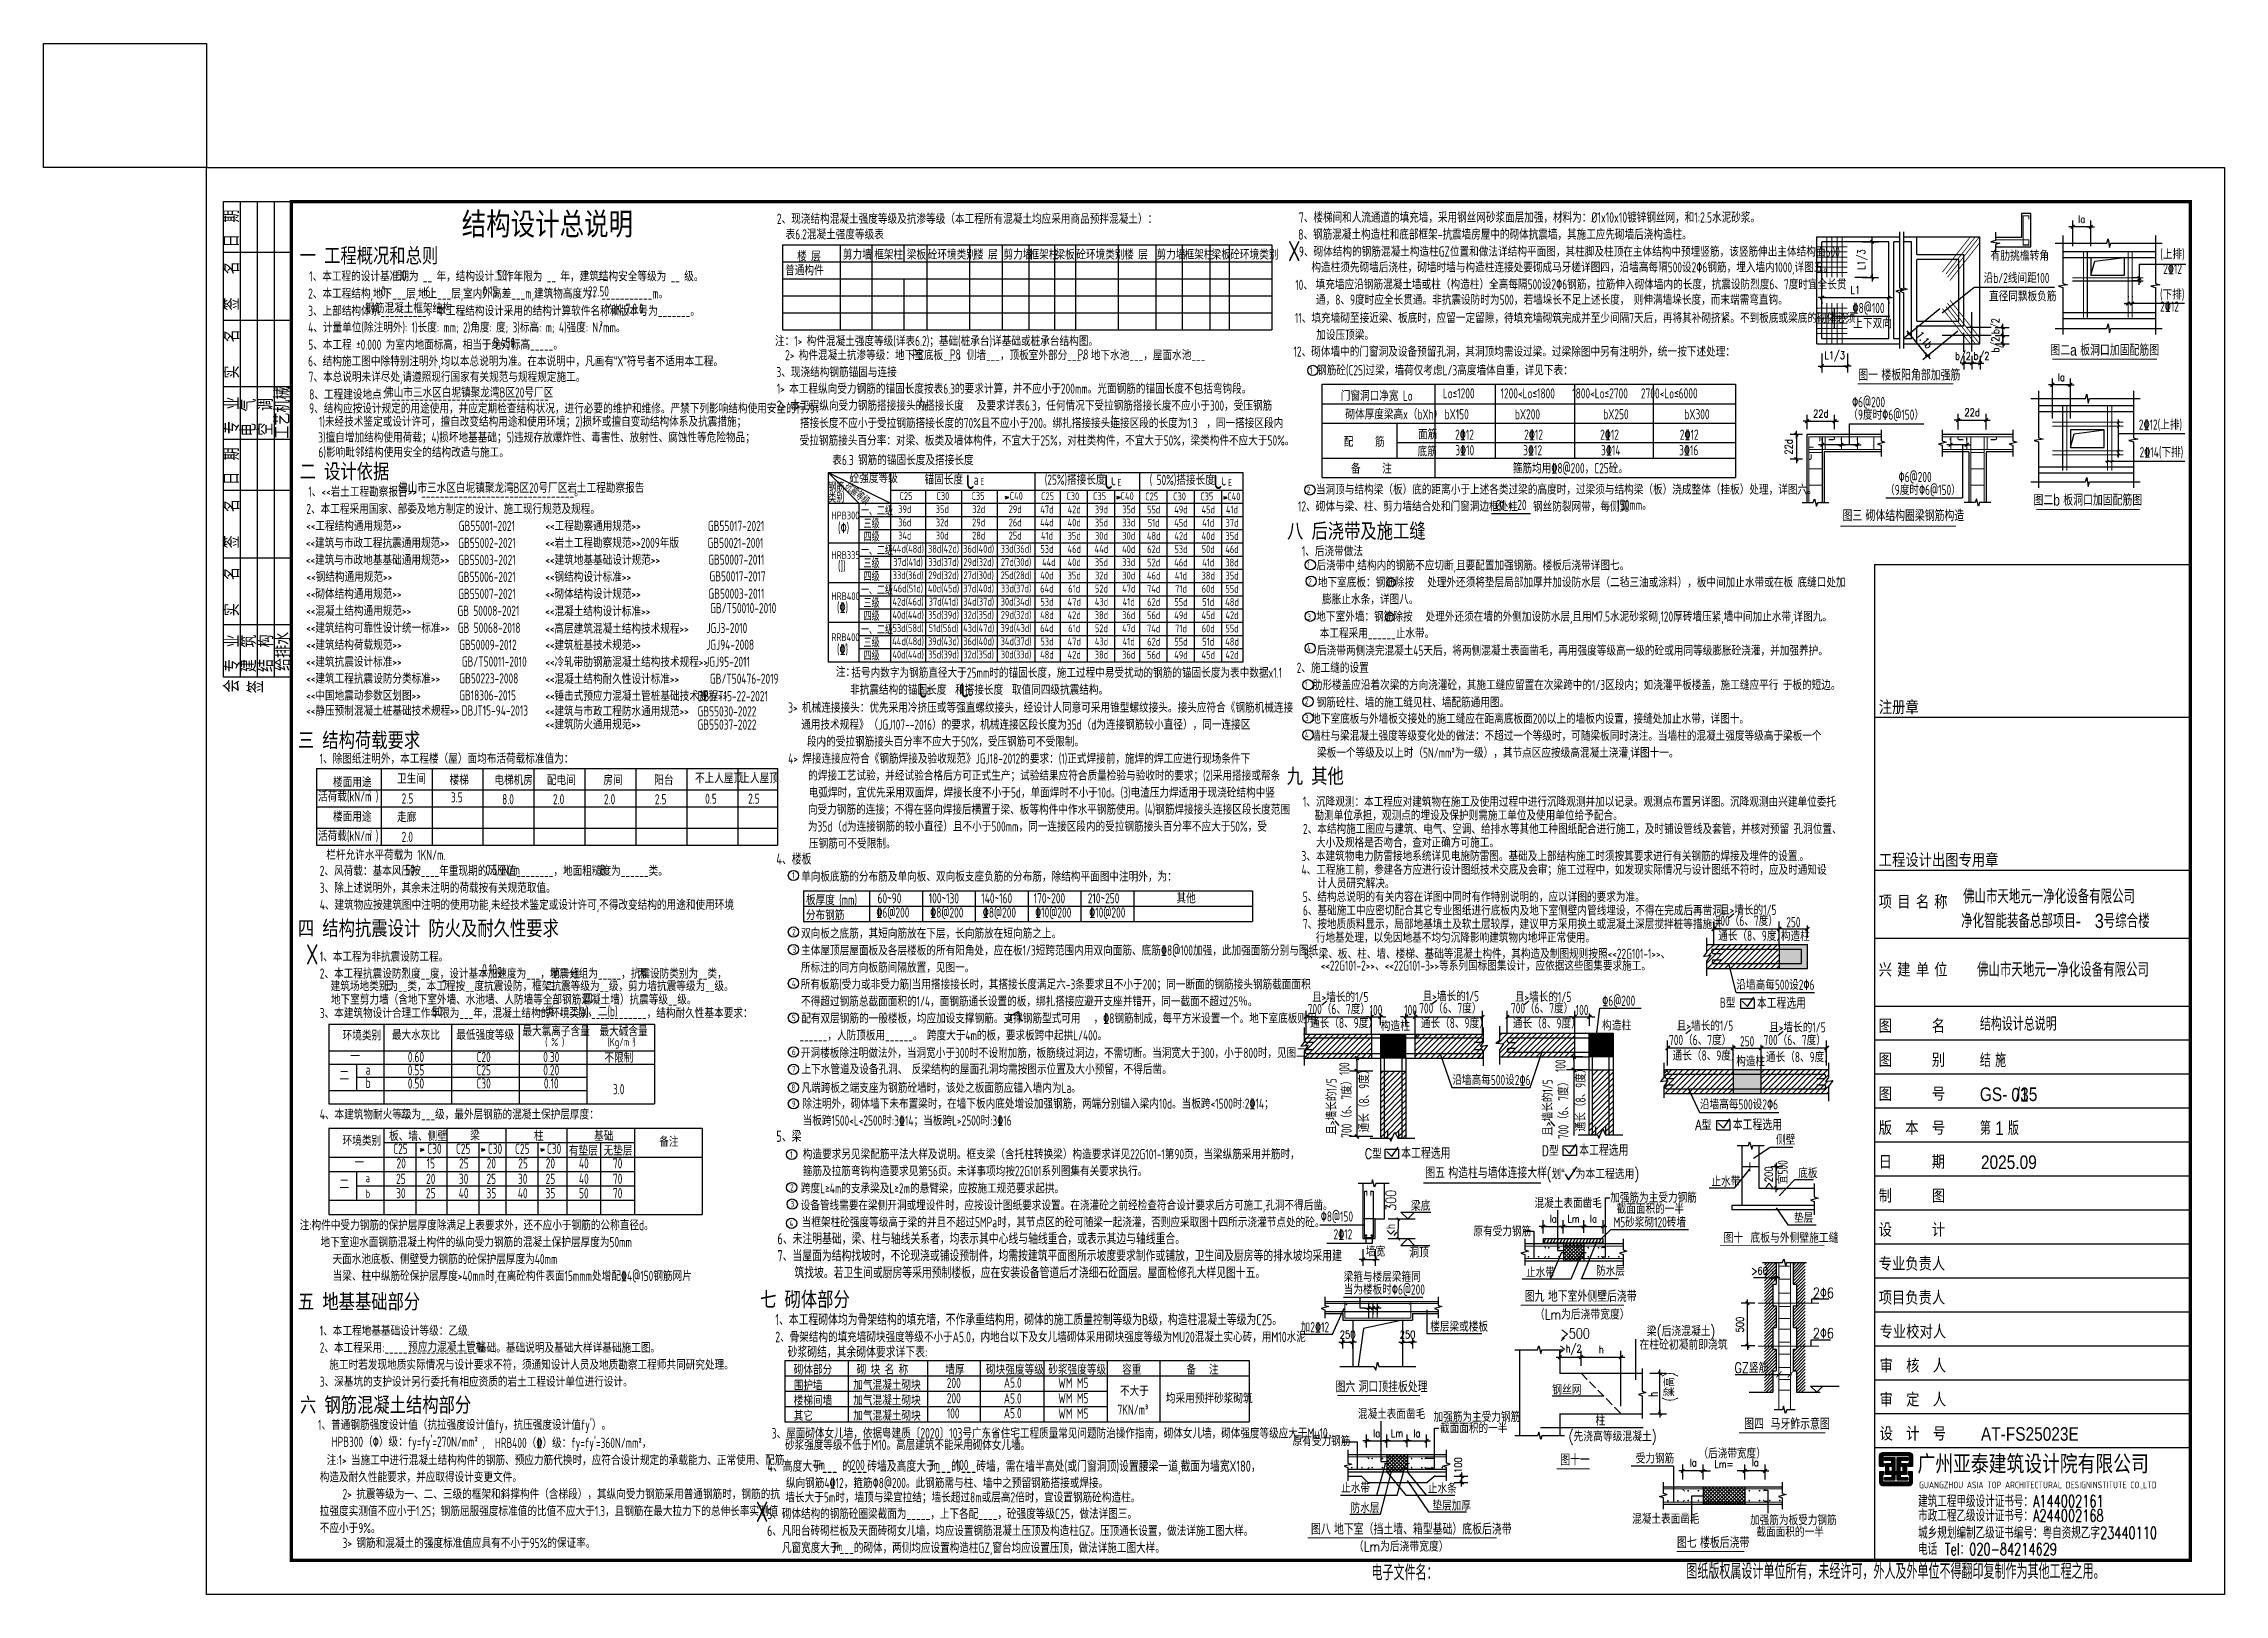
# Model space of a CAD drawing. Extents: x 250899 to 571870, y 268083 to 317384.
# Drawn here: x 315093 to 379288, y 271733 to 317384 of the extents above; entities that cross this region are included whole.
import ezdxf
from ezdxf.enums import TextEntityAlignment as Align

# ---------------------------------------------------------------- set-up
doc = ezdxf.new("R2010")
doc.units = 0
doc.header["$LTSCALE"] = 1000
doc.header["$MEASUREMENT"] = 0
doc.linetypes.add('DASH', pattern=[0.35, 0.25, -0.1])
doc.linetypes.add('DOTE', pattern=[2.42, 2, -0.2, 0.02, -0.2])
for name, color, linetype in [('13', 13, 'Continuous'), ('14', 14, 'Continuous'), ('_0', 7, 'Continuous'), ('ADD', 6, 'Continuous'), ('DIM', 3, 'Continuous'), ('DOTE', 8, 'DOTE'), ('HATCH', 254, 'Continuous'), ('HZ', 7, 'Continuous'), ('OTHER', 7, 'Continuous'), ('PUB_DIM', 3, 'Continuous'), ('PUB_TEXT', 7, 'Continuous'), ('PUB_TITLE', 4, 'Continuous'), ('S-PUB-TAB', 4, 'Continuous'), ('SLABSTEE', 7, 'Continuous'), ('ST', 1, 'Continuous'), ('THIN', 7, 'Continuous'), ('板底钢筋', 1, 'Continuous'), ('选择', 4, 'Continuous')]:
    doc.layers.add(name, color=color, linetype=linetype)
doc.layers.add('COLU', color=7, linetype='Continuous', lineweight=20)
doc.styles.add('_HZTXT', font='gs_txt.shx', dxfattribs={"width": 0.8, "bigfont": 'gs_hztxt.shx'})
doc.styles.add('_THZTXT', font='txt.shx', dxfattribs={"width": 0.8, "height": 400, "bigfont": 'hztxt.shx'})
doc.styles.add('BW_Rein', font='Tssdeng.shx', dxfattribs={"width": 0.7, "bigfont": 'hztxt.shx'})
doc.styles.add('DIM_FONT', font='SIMPLEX.shx', dxfattribs={"width": 0.8})
doc.styles.add('HT', font='simhei.ttf')
doc.styles.add('HZTXT', font='txt.shx', dxfattribs={"bigfont": 'hztxt.shx'})
doc.styles.add('hztxt0', font='romans.shx', dxfattribs={"bigfont": 'gbcbig0.shx'})
doc.styles.add('SM', font='txt4.shx', dxfattribs={"width": 0.67, "bigfont": 'gbhzfs.shx'})
doc.styles.get("Standard").update_dxf_attribs({"font": 'gbenor.shx', "bigfont": 'gbcbig0.shx'})
doc.styles.add('TSSD_Dimension', font='tssdeng.shx', dxfattribs={"width": 0.7, "bigfont": 'hztxt.shx'})
doc.styles.add('TSSD_Rein', font='tssdeng.shx', dxfattribs={"width": 0.7, "bigfont": 'hztxt.shx'})
doc.styles.add('宋体', font='SimSun.ttf', dxfattribs={"width": 0.7})
doc.dimstyles.new('DIMN75', dxfattribs={"dimscale": 0.75, "dimtxt": 300, "dimasz": 1, "dimexe": 250, "dimexo": 300, "dimgap": 150, "dimtad": 1, "dimdec": 0, "dimzin": 0, "dimdsep": 46, "dimtxsty": 'DIM_FONT', "dimblk": '_DIMX', "dimcen": 0.09, "dimclrt": 7, "dimadec": 0, "dimazin": 0, "dimtfac": 1, "dimtdec": 0, "dimtix": 1, "dimtmove": 2, "dimatfit": 3, "dimldrblk": '_DIMX', "dimfxl": 1, "dimtolj": 1, "dimtzin": 0, "dimarcsym": 0})
doc.dimstyles.new('TSSD_100_100', dxfattribs={"dimtxt": 300, "dimasz": 80, "dimexe": 100, "dimexo": 200, "dimgap": 50, "dimtad": 1, "dimdec": 0, "dimzin": 0, "dimdsep": 46, "dimtxsty": 'TSSD_Dimension', "dimblk": '_TSDBK', "dimcen": 0, "dimclrt": 7, "dimadec": 0, "dimazin": 0, "dimtfac": 1, "dimtdec": 0, "dimtix": 1, "dimtmove": 2, "dimatfit": 3, "dimldrblk": '_TSDBK', "dimfxl": 1, "dimtolj": 1, "dimtzin": 0, "dimarcsym": 0})
pattern_1 = [(45, (-185832.38, 284913.1), (-84.852814, 84.852814), [])]
pattern_2 = [(45, (-185654.91, 284913.1), (-84.852814, 84.852814), [])]

msp = doc.modelspace()

# ---------------------------------------------------------------- texts
for s, height, style, width, p in [('结构设计总说明', 660, 'HT', 0.8, (327401.8, 311747.2)), ('2、现浇结构混凝土强度等级及抗渗等级（本工程所有混凝土均应采用商品预拌混凝土）：', 300, 'BW_Rein', 0.7, (336680, 312076.8)), ('7、楼梯间和人流通道的填充墙，采用钢丝网砂浆面层加强，材料为：%%C1x10x10镀锌钢丝网，和1:2.5水泥砂浆。', 310, 'BW_Rein', 0.7, (352044.8, 312111.8)), ('一 工程概况和总则', 440, 'HT', 0.8, (322629.8, 310927.6)), ('  表6.2混凝土强度等级表', 300, 'BW_Rein', 0.7, (336680, 311619.2)), ('剪力墙', 300, 'BW_Rein', 0.7, (338620.8, 311026.2)), ('框架柱', 300, 'BW_Rein', 0.7, (339544.3, 311026.2)), ('梁板', 300, 'BW_Rein', 0.7, (340503.3, 311026.2)), ('砼环境类别', 300, 'BW_Rein', 0.7, (341118.7, 311026.2)), ('楼 层', 300, 'BW_Rein', 0.7, (342481.4, 311026.2)), ('剪力墙', 300, 'BW_Rein', 0.7, (343349.2, 311026.2)), ('框架柱', 300, 'BW_Rein', 0.7, (344115.8, 311026.2)), ('梁板', 300, 'BW_Rein', 0.7, (344880, 311026.2)), ('砼环境类别', 300, 'BW_Rein', 0.7, (345493.9, 311026.2)), ('楼 层', 300, 'BW_Rein', 0.7, (346900.4, 311026.2)), ('剪力墙', 300, 'BW_Rein', 0.7, (347856.2, 311026.2)), ('框架柱', 300, 'BW_Rein', 0.7, (348679.1, 311026.2)), ('梁板', 300, 'BW_Rein', 0.7, (349476.3, 311026.2)), ('砼环境类别', 300, 'BW_Rein', 0.7, (350025.5, 311026.2)), ('8、钢筋混凝土构造柱和底部框架-抗震墙房屋中的砌体抗震墙，其施工应先砌墙后浇构造柱。', 310, 'BW_Rein', 0.7, (352023.9, 311611.8)), ('9、砌体结构的钢筋混凝土构造柱GZ位置和做法详结构平面图，其柱脚及柱顶在主体结构中预埋竖筋，该竖筋伸出主体结构面500', 300, 'BW_Rein', 0.7, (352044.8, 311111.8)), ('1、本工程的设计基准期为 __ 年，结构设计工作年限为 __ 年，建筑结构安全等级为 __ 级。', 300, 'BW_Rein', 0.7, (322911.7, 310384.9)), ('普通构件', 300, 'BW_Rein', 0.7, (336920.9, 310563.7)), ('楼 层', 300, 'BW_Rein', 0.7, (337274.1, 310977)), ('  构造柱须先砌墙后浇柱，砌墙时墙与构造柱连接处要砌成马牙槎详图四，沿墙高每隔500设2\x826钢筋，埋入墙内1000,详图五。', 300, 'BW_Rein', 0.7, (352156.9, 310648.8)), ('2、本工程结构,地下___层,地上___层,室内外高差___m,建筑物高度为：___________m。', 300, 'BW_Rein', 0.7, (322881.2, 309875.8)), ('   10、', 300, 'BW_Rein', 0.7, (351555.1, 310132)), ('填充墙应沿钢筋混凝土墙或柱（构造柱）全高每隔500设2\x826钢筋，拉筋伸入砌体墙内的长度，抗震设防烈度6、7度时宜全长贯', 300, 'BW_Rein', 0.7, (352538.6, 310147.2)), ('沿b/2线间距100', 300, 'BW_Rein', 0.7, (372201, 310334.2)), ('直径同飘板负筋', 300, 'BW_Rein', 0.7, (372359.7, 309796.8)), ('3、上部结构体系__________，本工程结构设计采用的结构计算软件名称和版本号为_______。', 300, 'BW_Rein', 0.7, (322881.1, 309366.7)), ('    11、填充墙砌至接近梁、板底时，应留一定留隙，待填充墙砌筑完成并至少间隔7天后，再将其补砌挤紧。不到板底或梁底的砌体必须', 300, 'BW_Rein', 0.7, (351419.4, 309158.5)), ('通，8、9度时应全长贯通。非抗震设防时为500，若墙垛长不足上述长度， 则伸满墙垛长度，而末端需弯直钩。', 300, 'BW_Rein', 0.7, (352548.8, 309695.8)), ('4、计量单位(除注明外): 1)长度: mm; 2)角度: 度; 3)标高: m; 4)强度: N/mm。', 300, 'BW_Rein', 0.7, (322880.7, 308879.7)), ('2', 150, 'BW_Rein', 0.7, (331461.8, 309072.5)), ('注：1> 构件混凝土强度等级(详表6.2)；基础(桩承台)详基础或桩承台结构图。', 300, 'BW_Rein', 0.7, (336622.8, 308478.3)), ('加设压顶梁。', 300, 'BW_Rein', 0.7, (352555.7, 308658.5)), ('上下双向', 300, 'BW_Rein', 0.7, (368365.3, 308999.3)), ('6、结构施工图中除特别注明外,均以本总说明为准。在本说明中，凡画有“X”符号者不适用本工程。', 300, 'BW_Rein', 0.7, (322880.1, 307884.3)), ('5、本工程 %%P0.000 为室内地面标高，相当于绝对标高_____。', 300, 'BW_Rein', 0.7, (322882.4, 308371.2)), ('  2> 构件混凝土抗渗等级：地下室底板___，侧墙___，顶板室外部分___，地下水池___，屋面水池___', 300, 'BW_Rein', 0.7, (336665.6, 308064.6)), ('12、砌体墙中的门窗洞及设备预留孔洞，其洞顶均需设过梁。过梁除图中另有注明外，统一按下述处理：', 300, 'BW_Rein', 0.7, (351886.2, 308168)), ('7、本总说明未详尽处,请遵照现行国家有关规范与规程规定施工。', 300, 'BW_Rein', 0.7, (322895, 307422.6)), ('3、现浇结构钢筋锚固与连接', 300, 'BW_Rein', 0.7, (336665.6, 307564.6)), ('1', 186.7, 'BW_Rein', 0.7, (352364.8, 307669.4)), ('   钢筋砼(C25)过梁，墙荷仅考虑L/3高度墙体自重，详见下表：', 300, 'BW_Rein', 0.7, (352198.2, 307619.5)), ('图一 楼板阳角部加强筋', 330, '_HZTXT', 0.8, (368513.1, 307465.4)), ('8、工程建设地点：__________________________________', 300, 'BW_Rein', 0.7, (322911.7, 306905.9)), ('     1> 本工程纵向受力钢筋的锚固长度按表6.3的要求计算，并不应小于200mm。光面钢筋的锚固长度不包括弯钩段。', 300, 'BW_Rein', 0.7, (336037.8, 307076.5)), ('     2> 本工程纵向受力钢筋搭接接头的搭接长度   及要求详表6.3，任何情况下受拉钢筋搭接长度不应小于300，受压钢筋', 300, 'BW_Rein', 0.7, (336037.8, 306579.1)), ('门窗洞口净宽 Lo    ', 300, 'BW_Rein', 0.7, (353275.6, 306867.8)), ('Lo≤1200      1200<Lo≤1800    1800<Lo≤2700   2700<Lo≤6000 ', 300, 'BW_Rein', 0.7, (356280, 306938)), ('\x826@200', 300, 'BW_Rein', 0.7, (368326, 306680.3)), ('搭接长度不应小于受拉钢筋搭接长度的70%且不应小于200。绑扎搭接接头连接区段的长度为1.3  ，同一搭接区段内', 300, 'BW_Rein', 0.7, (337359.5, 306064.6)), ('砌体厚度梁高x（bXh）', 300, 'BW_Rein', 0.7, (353413.3, 306324.2)), ('bX150', 300, 'BW_Rein', 0.7, (356334.1, 306324.2)), ('bX200', 300, 'BW_Rein', 0.7, (358403.6, 306324.2)), ('bX250', 300, 'BW_Rein', 0.7, (361002.3, 306324.2)), ('bX300', 300, 'BW_Rein', 0.7, (363389.3, 306324.2)), ('（9度时\x826@150）', 300, 'BW_Rein', 0.7, (368217, 306310.5)), ('受拉钢筋接头百分率：对梁、板类及墙体构件，不宜大于25%，对柱类构件，不宜大于50%，梁类构件不应大于50%。', 300, 'BW_Rein', 0.7, (337349.5, 305551.3)), ('             配     筋     ', 300, 'BW_Rein', 0.7, (351708.7, 305514.5)), ('          面筋     ', 300, 'BW_Rein', 0.7, (354274.3, 305731.9)), ('2\x8412', 300, 'BW_Rein', 0.7, (356642.7, 305721.8)), ('3\x8410', 300, 'BW_Rein', 0.7, (356647.2, 305264.6)), ('3\x8412', 300, 'BW_Rein', 0.7, (358645.8, 305264.6)), ('2\x8412', 300, 'BW_Rein', 0.7, (358675.5, 305721.5)), ('2\x8412', 300, 'BW_Rein', 0.7, (360910.9, 305721.8)), ('3\x8414', 300, 'BW_Rein', 0.7, (360938.2, 305264.6)), ('3\x8416', 300, 'BW_Rein', 0.7, (363236.4, 305264.6)), ('2\x8412', 300, 'BW_Rein', 0.7, (363257.2, 305721.8)), ('二 设计依据', 440, 'HT', 0.8, (322629.8, 304571.9)), ('表6.3 钢筋的锚固长度及搭接长度', 300, 'BW_Rein', 0.7, (338309.1, 304976.9)), ('             备     注         ', 300, 'BW_Rein', 0.7, (351917, 304724.6)), ('          底筋     ', 300, 'BW_Rein', 0.7, (354264.5, 305230.9)), ('箍筋均用\x848@200，C25砼。', 300, 'BW_Rein', 0.7, (358340.4, 304735.6)), ('1、<<岩土工程勘察报告>> _________________________________。', 300, 'BW_Rein', 0.7, (322885.7, 304044.6)), ('钢筋 ', 250, 'BW_Rein', 0.7, (338190.5, 304192.6)), ('砼强度等级', 300, 'BW_Rein', 0.7, (338816.9, 304447.9)), ('2', 186.7, 'BW_Rein', 0.7, (352277.5, 304153.6)), ('   当洞顶与结构梁（板）底的距离小于上述各类过梁的高度时，过梁须与结构梁（板）浇成整体（挂板）处理，详图六。', 300, 'BW_Rein', 0.7, (352163.7, 304108.3)), ('（9度时\x826@150）', 300, 'BW_Rein', 0.7, (369300.4, 304097.2)), ('\x826@200', 300, 'BW_Rein', 0.7, (369696.6, 304478.4)), ('2、本工程采用国家、部委及地方制定的设计、施工现行规范及规程。', 300, 'BW_Rein', 0.7, (322827.8, 303536.9)), ('类别', 250, 'BW_Rein', 0.7, (338190.5, 303876.9)), ('一、二级', 250, 'BW_Rein', 0.7, (339151.8, 303495.1)), ('12、砌体与梁、柱、剪力墙结合处和门窗洞边框处挂', 300, 'BW_Rein', 0.7, (352019, 303611.8)), ('%%C1', 300, 'BW_Rein', 0.7, (357834.3, 303652.9)), ('×', 300, 'BW_Rein', 0.7, (358198.5, 303652.9)), ('20', 300, 'BW_Rein', 0.7, (358472.4, 303652.9)), ('钢丝防裂网带，每侧宽', 300, 'BW_Rein', 0.7, (358935.6, 303606.2)), ('150mm。', 300, 'BW_Rein', 0.7, (361389.6, 303655.6)), ('图三 砌体结构圈梁钢筋构造', 330, '_HZTXT', 0.8, (368046.2, 303325.7)), ('<<工程结构通用规范>>', 300, 'BW_Rein', 0.7, (322818.8, 303036.9)), ('<<工程勘察通用规范>>', 300, 'BW_Rein', 0.7, (329860.2, 303036.9)), ('HPB300 ', 230, 'BW_Rein', 0.7, (338282, 303379.5)), ('(\x82) ', 300, 'BW_Rein', 0.7, (338476.7, 302978.6)), ('三级', 250, 'BW_Rein', 0.7, (339230.9, 303112)), ('四级', 250, 'BW_Rein', 0.7, (339230.9, 302729)), ('八 后浇带及施工缝', 440, 'HT', 0.8, (351695.2, 302820.7)), ('<<建筑与市政工程抗震通用规范>>', 300, 'BW_Rein', 0.7, (322809.2, 302536.9)), ('<<建筑与市政地基基础通用规范>>', 300, 'BW_Rein', 0.7, (322809.2, 302036.9)), ('<<岩土工程勘察规范>>2009年版', 300, 'BW_Rein', 0.7, (329858.5, 302536.9)), ('<<建筑地基基础设计规范>>', 300, 'BW_Rein', 0.7, (329859.9, 302036.9)), ('HRB335', 230, 'BW_Rein', 0.7, (338282, 302212.8)), ('一、二级', 250, 'BW_Rein', 0.7, (339151.8, 302328.4)), ('1、后浇带做法', 300, 'BW_Rein', 0.7, (352130.6, 302291.3)), ('<<钢结构通用规范>>', 300, 'BW_Rein', 0.7, (322828.3, 301536.9)), ('<<钢结构设计标准>>', 300, 'BW_Rein', 0.7, (329858.5, 301536.9)), ('(])', 300, 'BW_Rein', 0.7, (338476.7, 301855.6)), ('三级', 250, 'BW_Rein', 0.7, (339230.9, 301945.4)), ('四级', 250, 'BW_Rein', 0.7, (339230.9, 301562.3)), ('1', 186.7, 'BW_Rein', 0.7, (352291.6, 301950.5)), ('   后浇带中,结构内的钢筋不应切断,且要配置加强钢筋。楼板后浇带详图七。', 300, 'BW_Rein', 0.7, (352178.6, 301876.1)), ('   地下室底板：钢筋除按   处理外还须将垫层局部加厚并加设防水层（二毡三油或涂料），板中间加止水带或在板 底缝口处加', 300, 'BW_Rein', 0.7, (352219.2, 301376.1)), ('<<砌体结构通用规范>>', 300, 'BW_Rein', 0.7, (322818.8, 301036.9)), ('<<砌体结构设计规范>>', 300, 'BW_Rein', 0.7, (329858.5, 301036.9)), ('HRB400', 230, 'BW_Rein', 0.7, (338282, 301001.7)), ('一、二级', 250, 'BW_Rein', 0.7, (339151.8, 301161.7)), ('2', 186.7, 'BW_Rein', 0.7, (352322, 301463.1)), ('膨胀止水条，详图八。', 300, 'BW_Rein', 0.7, (352728.6, 300876.1)), ('1', 155.6, 'BW_Rein', 0.7, (354724.3, 301439.5)), ('<<混凝土结构通用规范>>', 300, 'BW_Rein', 0.7, (322818.8, 300536.9)), ('<<混凝土结构设计标准>>', 300, 'BW_Rein', 0.7, (329857.1, 300524.8)), ('(\x84) ', 300, 'BW_Rein', 0.7, (338446.1, 300639.2)), ('三级', 250, 'BW_Rein', 0.7, (339230.9, 300778.7)), ('四级', 250, 'BW_Rein', 0.7, (339230.9, 300395.7)), ('3', 186.7, 'BW_Rein', 0.7, (352293.6, 300416.4)), ('   地下室外墙：钢筋除按   处理外还须在墙的外侧加设防水层,且用M7.5水泥砂浆砌,120厚砖墙压紧,墙中间加止水带,详图九。', 300, 'BW_Rein', 0.7, (352174, 300368)), ('1', 155.6, 'BW_Rein', 0.7, (354657, 300439.2)), ('<<建筑结构可靠性设计统一标准>>', 300, 'BW_Rein', 0.7, (322818.8, 300036.9)), ('<<建筑结构荷载规范>>', 300, 'BW_Rein', 0.7, (322820.5, 299536.9)), ('<<高层建筑混凝土结构技术规程>>', 300, 'BW_Rein', 0.7, (329855.6, 300012.8)), ('<<建筑桩基技术规范>>', 300, 'BW_Rein', 0.7, (329857.1, 299531.7)), ('RRB400', 230, 'BW_Rein', 0.7, (338282, 299793.7)), ('一、二级', 250, 'BW_Rein', 0.7, (339151.8, 299995.1)), ('三级', 250, 'BW_Rein', 0.7, (339230.9, 299612)), ('本工程采用______止水带。', 300, 'BW_Rein', 0.7, (352658.2, 299876.1)), ('<<建筑抗震设计标准>>', 300, 'BW_Rein', 0.7, (322818.8, 299036.9)), ('<<冷轧带肋钢筋混凝土结构技术规程>>', 300, 'BW_Rein', 0.7, (329857.1, 299031.7)), ('(\x84) ', 300, 'BW_Rein', 0.7, (338446.1, 299403.3)), ('R', 100, 'BW_Rein', 0.7, (338692.2, 299625.7)), ('四级', 250, 'BW_Rein', 0.7, (339230.9, 299229)), ('2、施工缝的设置', 300, 'BW_Rein', 0.7, (351979.7, 298859.7)), ('4', 186.7, 'BW_Rein', 0.7, (352284.6, 299489.9)), ('  后浇带两侧浇完混凝土45天后，将两侧混凝土表面凿毛，再用强度等级高一级的砼或用同等级膨胀砼浇灌，并加强养护。', 300, 'BW_Rein', 0.7, (352323.3, 299367.2)), ('<<建筑工程抗震设防分类标准>>', 300, 'BW_Rein', 0.7, (322820.2, 298542.9)), ('<<混凝土结构耐久性设计标准>>', 300, 'BW_Rein', 0.7, (329857.1, 298531.7)), ('注：', 300, 'BW_Rein', 0.7, (338412.9, 298739.4)), ('非抗震结构的锚固长度  和搭接长度  取值同四级抗震结构。', 300, 'BW_Rein', 0.7, (338832.9, 298214.3)), ('括号内数字为钢筋直径大于25mm时的锚固长度，施工过程中易受扰动的钢筋的锚固长度为表中数据x1.1', 300, 'BW_Rein', 0.7, (338869.6, 298714.3)), ('1', 186.7, 'BW_Rein', 0.7, (352222.9, 298410.5)), ('   肋形楼盖应沿着次梁的方向浇灌砼，其施工缝应留置在次梁跨中的1/3区段内；如浇灌平板楼盖，施工缝应平行 于板的短边。', 300, 'BW_Rein', 0.7, (352067.9, 298354.2)), ('<<中国地震动参数区划图>>', 300, 'BW_Rein', 0.7, (322818.8, 298042.9)), ('<<静压预制混凝土桩基础技术规程>>', 300, 'BW_Rein', 0.7, (322818.8, 297596.3)), ('<<锤击式预应力混凝土管桩基础技术规程>> ', 300, 'BW_Rein', 0.7, (329857.1, 298031.7)), ('DBJ/T15-22-2021  ', 300, 'BW_Rein', 0.7, (334342.8, 298025)), ('3> 机械连接接头：优先采用冷挤压或等强直螺纹接头，经设计人同意可采用锥型螺纹接头。接头应符合《钢筋机械连接', 300, 'BW_Rein', 0.7, (337012.1, 297687.8)), ('2', 186.7, 'BW_Rein', 0.7, (352223.1, 297934.5)), ('钢筋砼柱、墙的施工缝见柱、墙配筋通用图。', 300, 'BW_Rein', 0.7, (352566.5, 297841.6)), ('   通用技术规程》（JGJ107--2016）的要求，机械连接区段长度为35d（d为连接钢筋较小直径），同一连接区', 300, 'BW_Rein', 0.7, (337012.1, 297187.8)), ('3', 186.7, 'BW_Rein', 0.7, (352223.1, 297439.1)), ('   地下室底板与外墙板交接处的施工缝应在距离底板面200以上的墙板内设置，接缝处加止水带，详图十。', 300, 'BW_Rein', 0.7, (352026.5, 297361.5)), ('三 结构荷载要求', 440, 'HT', 0.8, (322578.8, 296663.6)), ('段内的受拉钢筋接头百分率不应大于50%%%，受压钢筋可不受限制。', 300, 'BW_Rein', 0.7, (337560.8, 296687.8)), ('4', 186.7, 'BW_Rein', 0.7, (352223.1, 296939.1)), ('    墙柱与梁混凝土强度等级变化处的做法：不超过一个等级时，可随梁板同时浇注。当墙柱的混凝土强度等级高于梁板一个', 300, 'BW_Rein', 0.7, (351895.2, 296859.7)), ('梁板一个等级及以上时（5N/mm\x8c2\x8d为一级），其节点区应按级高混凝土浇灌,详图十一。', 300, 'BW_Rein', 0.7, (352579.5, 296359.7)), ('1、除图纸注明外，本工程楼（屋）面均布活荷载标准值为：', 300, 'BW_Rein', 0.7, (323218.5, 296187)), ('4> 焊接连接应符合《钢筋焊接及验收规范》JGJ18-2012的要求：(1)正式焊接前，施焊的焊工应进行现场条件下', 300, 'BW_Rein', 0.7, (337012.1, 296187.8)), ('的焊接工艺试验，并经试验合格后方可正式生产；试验结果应符合质量检验与验收时的要求；(2)采用搭接或帮条', 300, 'BW_Rein', 0.7, (337600.5, 295687.8)), ('九 其他', 440, 'HT', 0.8, (351686, 295605.8)), ('活荷载(kN/m )', 300, 'BW_Rein', 0.7, (323170.3, 295071)), ('楼面用途', 300, 'BW_Rein', 0.7, (323612.7, 295493.8)), ('2', 150, 'BW_Rein', 0.7, (324650.9, 295249.9)), ('电弧焊时，宜优先采用双面焊，焊接长度不小于5d，单面焊时不小于10d。(3)电渣压力焊适用于现浇砼结构中竖', 300, 'BW_Rein', 0.7, (337613.4, 295187.8)), ('楼面用途', 300, 'BW_Rein', 0.7, (323612.7, 294479.1)), ('向受力钢筋的连接；不得在竖向焊接后横置于梁、板等构件中作水平钢筋使用。(4)钢筋焊接接头连接区段长度范围', 300, 'BW_Rein', 0.7, (337591.4, 294687.8)), ('1、沉降观测：本工程应对建筑物在施工及使用过程中进行沉降观测并加以记录。观测点布置另详图。沉降观测由兴建单位委托', 300, 'BW_Rein', 0.7, (352161.9, 294916.8)), ('勘测单位承担，观测点的埋设及保护则需施工单位及使用单位给予配合。', 300, 'BW_Rein', 0.7, (352504.5, 294516.8)), ('活荷载(kN/m )', 300, 'BW_Rein', 0.7, (323170.3, 293911)), ('2', 150, 'BW_Rein', 0.7, (324677.7, 294079.9)), ('为35d（d为连接钢筋的较小直径）且不小于500mm，同一连接区段内的受拉钢筋接头百分率不应大于50%%%，受', 300, 'BW_Rein', 0.7, (337591.4, 294187.8)), ('压钢筋可不受限制。', 300, 'BW_Rein', 0.7, (337622.8, 293687.8)), ('2、本结构施工图应与建筑、电气、空调、给排水等其他工种图纸配合进行施工，及时铺设管线及套管，并核对预留 孔洞位置、', 300, 'BW_Rein', 0.7, (352165.2, 294116.8)), ('大小及规格是否吻合，查对正确方可施工。', 300, 'BW_Rein', 0.7, (352548.1, 293716.8)), ('栏杆允许水平荷载为 1KN/m.', 300, 'BW_Rein', 0.7, (323414.8, 293352.7)), ('4、楼板', 330, 'BW_Rein', 0.7, (336662.6, 293215.3)), ('3、本建筑物电力防雷接地系统详见电施防雷图。基础及上部结构施工时须按其要求进行有关钢筋的焊接及埋件的设置.。', 300, 'BW_Rein', 0.7, (352120.8, 293316.8)), ('2、风荷载：基本风压按____年重现期的风压值________，地面粗糙度为______类。', 300, 'BW_Rein', 0.7, (323221.7, 292883.2)), ('1', 186.7, 'BW_Rein', 0.7, (337124, 292806.9)), (' 单向板底筋的分布筋及单向板、双向板支座负筋的分布筋，除结构平面图中注明外，为：', 300, 'BW_Rein', 0.7, (337265.1, 292715.3)), ('4、工程施工前，参建各方应进行设计图纸技术交底及会审；施工过程中，如发现实际情况与设计图纸不符时，应及时通知设', 300, 'BW_Rein', 0.7, (352120.7, 292916.8)), ('计人员研究解决。', 300, 'BW_Rein', 0.7, (352590.7, 292516.8)), ('3、除上述说明外，其余未注明的荷载按有关规范取值。', 300, 'BW_Rein', 0.7, (323221.7, 292383.2)), ('4、建筑物应按建筑图中注明的使用功能,未经技术鉴定或设计许可,不得改变结构的用途和使用环境', 300, 'BW_Rein', 0.7, (323221.7, 291883.2)), ('板厚度 (mm)', 300, 'BW_Rein', 0.7, (337533.8, 292027)), ('60~90', 300, 'BW_Rein', 0.7, (339640.2, 292075.5)), ('100~130', 300, 'BW_Rein', 0.7, (341148.7, 292075.5)), ('140~160', 300, 'BW_Rein', 0.7, (342697.1, 292075.5)), ('170~200', 300, 'BW_Rein', 0.7, (344238.4, 292075.5)), ('210~250', 300, 'BW_Rein', 0.7, (345829.6, 292075.5)), ('其他', 300, 'BW_Rein', 0.7, (348442.3, 292075.5)), ('5、结构总说明的有关内容在详图中同时有作特别说明的，应以详图的要求为准。', 300, 'BW_Rein', 0.7, (352157.1, 292116.8)), ('四 结构抗震设计 防火及耐久性要求', 440, 'HT', 0.8, (322578.8, 291126.1)), ('分布钢筋', 300, 'BW_Rein', 0.7, (337533.8, 291582)), ('\x846@200', 300, 'BW_Rein', 0.7, (339605.5, 291656)), ('\x848@200', 300, 'BW_Rein', 0.7, (341189.6, 291656)), ('\x848@200', 300, 'BW_Rein', 0.7, (342738, 291656)), ('\x8410@200', 300, 'BW_Rein', 0.7, (344279.3, 291656)), ('\x8410@200', 300, 'BW_Rein', 0.7, (345870.5, 291656)), ('7、按地质质料显示，局部地基填土及软土层较厚，建议甲方采用换土或混凝土深层搅拌桩等措施进', 300, 'BW_Rein', 0.7, (352161.5, 291316.8)), ('6、基础施工中应密切配合其它专业图纸进行底板内及地下室侧壁内管线埋设，不得在完成后再凿洞。', 300, 'BW_Rein', 0.7, (352161.5, 291716.8)), ('且>墙长的1/5', 300, 'BW_Rein', 0.7, (364441.8, 291734.7)), ('2', 186.7, 'BW_Rein', 0.7, (337128.2, 291136.5)), ('3', 186.7, 'BW_Rein', 0.7, (337138.2, 290616.3)), (' 双向板之底筋，其短向筋放在下层，长向筋放在短向筋之上。', 300, 'BW_Rein', 0.7, (337264.2, 291040.2)), (' 主体屋顶层屋面板及各层楼板的所有阳角处，应在板1/3短跨范围内用双向面筋、底筋\x848@100加强，此加强面筋分别与图纸', 300, 'BW_Rein', 0.7, (337264.2, 290540.2)), ('行地基处理，以免因地基不均匀沉降影响建筑物内地坪正常使用。', 300, 'BW_Rein', 0.7, (352543.1, 290916.8)), ('通长（8、9度）', 300, 'BW_Rein', 0.7, (364385.7, 290970.5)), ('构造柱', 300, 'BW_Rein', 0.7, (366233, 290962.3)), ('1、本工程为非抗震设防工程。', 300, 'BW_Rein', 0.7, (323221.7, 290358.9)), ('2、本工程抗震设防烈度__度，设计基本加速度为___，地震分组为_____，抗震设防类别为__类，', 300, 'BW_Rein', 0.7, (323221.7, 289858.9)), ('所标注的同方向板筋间隔放置，见图一。', 300, 'BW_Rein', 0.7, (337387.8, 290037.6)), ('8、梁、板、柱、墙、楼梯、基础等混凝土构件，其构造及制图规则按照<<22G101-1>>、', 300, 'BW_Rein', 0.7, (352191.4, 290441.9)), ('<<22G101-2>>、<<22G101-3>>等系列国标图集设计，应依据这些图集要求施工。', 300, 'BW_Rein', 0.7, (352684.5, 290091.6)), ('建筑场地类别为__类，本工程按__度抗震设防，框架抗震等级为__级，剪力墙抗震等级为__级。', 300, 'BW_Rein', 0.7, (323542.6, 289489.7)), ('4', 186.7, 'BW_Rein', 0.7, (337118.7, 289621.8)), (' 所有板筋(受力或非受力筋)当用搭接接长时，其搭接长度满足六-3条要求且不小于200；同一断面的钢筋接头钢筋截面面积', 300, 'BW_Rein', 0.7, (337251.9, 289540.2)), ('且>墙长的1/5', 300, 'BW_Rein', 0.7, (355685.3, 289192.4)), ('沿墙高每500设2\x826', 300, 'BW_Rein', 0.7, (364921.4, 289529.6)), ('3、本建筑物设计合理工作年限为___年，混凝土结构的环境类别:____________，结构耐久性基本要求：', 300, 'BW_Rein', 0.7, (323221.7, 288695.8)), ('地下室剪力墙（含地下室外墙、水池墙、人防墙等全部钢筋混凝土墙）抗震等级__级。', 300, 'BW_Rein', 0.7, (323551, 289094.1)), ('不得超过钢筋总截面面积的1/4，面钢筋通长设置的板，绑扎搭接应避开支座并错开，同一截面不超过25％。 ', 300, 'BW_Rein', 0.7, (337391.2, 289040.2)), (' 配有双层钢筋的一般楼板，均应加设支撑钢筋。支撑钢筋型式可用   ，\x848钢筋制成，每平方米设置一个。地下室底板则用', 300, 'BW_Rein', 0.7, (337267.5, 288540.2)), ('且>墙长的1/5', 300, 'BW_Rein', 0.7, (352431.3, 289169)), ('且>墙长的1/5', 300, 'BW_Rein', 0.7, (358401.1, 289170.9)), ('\x836@200', 300, 'BW_Rein', 0.7, (360972.3, 289057.9)), ('B型', 300, 'BW_Rein', 0.7, (364440.7, 289002.1)), ('本工程选用', 330, 'BW_Rein', 0.7, (365525.9, 288972.6)), ('环境类别', 300, 'BW_Rein', 0.7, (323894.6, 288039.4)), ('5', 186.7, 'BW_Rein', 0.7, (337121.7, 288609.2)), ('______，人防顶板用______。 跨度大于4m的板，要求板跨中起拱L/400。', 300, 'BW_Rein', 0.7, (337345, 288040.2)), ('通长（8、9度）', 300, 'BW_Rein', 0.7, (352372.4, 288404.2)), ('构造柱', 300, '_THZTXT', 0.8, (354452.2, 288316.8)), ('通长（8、9度）', 300, 'BW_Rein', 0.7, (355633.5, 288399.2)), ('通长（8、9度）', 300, 'BW_Rein', 0.7, (358341.2, 288392.4)), ('构造柱', 300, '_THZTXT', 0.8, (360966.3, 288334.1)), ('且>墙长的1/5', 300, 'BW_Rein', 0.7, (363167.5, 288324.1)), ('且>墙长的1/5', 300, 'BW_Rein', 0.7, (365887.9, 288275.7)), ('一', 300, 'BW_Rein', 0.7, (324123.6, 287427)), ('6', 186.7, 'BW_Rein', 0.7, (337121, 287607.9)), (' 开洞楼板除注明做法外，当洞宽小于300时不设附加筋，板筋绕过洞边，不需切断。当洞宽大于300，小于800时，见图二。', 300, 'BW_Rein', 0.7, (337258.8, 287523.2)), ('通长（8、9度）', 300, 'BW_Rein', 0.7, (363045.8, 287446.6)), ('构造柱', 300, 'BW_Rein', 0.7, (364918, 287276.8)), ('通长（8、9度）', 300, 'BW_Rein', 0.7, (365792.8, 287401.3)), ('二', 300, 'BW_Rein', 0.7, (323802.2, 286857.8)), ('a', 300, 'BW_Rein', 0.7, (324572.5, 287029.9)), ('7', 186.7, 'BW_Rein', 0.7, (337121, 287096.3)), (' 上下水管道及设备孔洞、 反梁结构的屋面孔洞均需按图示位置及大小预留，不得后凿。', 300, 'BW_Rein', 0.7, (337275.1, 287044)), ('沿墙高每500设2\x836', 300, 'BW_Rein', 0.7, (356561.7, 286726.4)), ('b', 300, 'BW_Rein', 0.7, (324572.5, 286641)), ('8', 186.7, 'BW_Rein', 0.7, (337106.9, 286560.5)), (' 凡端跨板之端支座为钢筋砼墙时，该处之板面筋应锚入墙内为La。', 300, 'BW_Rein', 0.7, (337275.1, 286496.6)), ('除注明外，砌体墙下未布置梁时，在墙下板内底处增设加强钢筋，两端分别锚入梁内10d。当板跨<1500时:2\x8414；', 300, 'BW_Rein', 0.7, (337435.8, 286029.9)), ('沿墙高每500设2\x826', 300, 'BW_Rein', 0.7, (363848.8, 286008.4)), ('4、本建筑物耐火等级为___级，最外层钢筋的混凝土保护层厚度：', 300, 'BW_Rein', 0.7, (323221.7, 285713.4)), ('9', 186.7, 'BW_Rein', 0.7, (337115, 286082.3)), ('当板跨1500<L<2500时:3\x8414；当板跨L>2500时:3\x8416', 300, 'BW_Rein', 0.7, (337435.8, 285531.7)), ('A型', 300, '_THZTXT', 0.8, (363712.7, 285401.7)), ('本工程选用', 330, '_HZTXT', 0.8, (364815.2, 285393.1)), ('环境类别', 300, 'BW_Rein', 0.7, (323894.6, 284941.4)), ('5、梁', 330, 'BW_Rein', 0.7, (336662.6, 285055)), ('侧壁', 300, 'BW_Rein', 0.7, (366090.5, 284970.5)), ('一', 300, 'BW_Rein', 0.7, (324242.4, 284296)), ('1', 186.7, 'BW_Rein', 0.7, (337067.1, 284588.6)), ('构造要求另见梁配筋平法大样及说明。框支梁（含托柱转换梁）构造要求详见22G101-1第90页，当梁纵筋采用并筋时，', 300, 'BW_Rein', 0.7, (337440, 284541.6)), ('C型', 300, '_THZTXT', 0.8, (353982.8, 284557.8)), ('本工程选用', 330, '_HZTXT', 0.8, (355055.5, 284555.1)), ('D型', 300, '_THZTXT', 0.8, (359189.1, 284641.7)), ('本工程选用', 330, '_HZTXT', 0.8, (360295, 284644.2)), ('二', 300, 'BW_Rein', 0.7, (323802.2, 283660.8)), ('a', 250, 'BW_Rein', 0.7, (324572.5, 283865.9)), ('2', 186.7, 'BW_Rein', 0.7, (337067.1, 283617.9)), (' 跨度L≥4m的支承梁及L≥2m的悬臂梁，应按施工规范要求起拱。', 300, 'BW_Rein', 0.7, (337259.5, 283536.6)), ('箍筋及拉筋弯钩构造要求见第56页。未详事项均按22G101系列图集有关要求执行。', 300, 'BW_Rein', 0.7, (337440, 284043.8)), ('图五 构造柱与墙体连接大样', 330, '_HZTXT', 0.8, (355763.9, 283980.3)), ('(划“ ”为本工程选用)', 300, '_THZTXT', 0.8, (359336.1, 283963)), ('止水带', 300, 'BW_Rein', 0.7, (364189.8, 283738.1)), ('底板', 300, 'BW_Rein', 0.7, (366744.6, 283984.7)), ('b', 250, 'BW_Rein', 0.7, (324572.5, 283411)), ('3', 186.7, 'BW_Rein', 0.7, (337079.1, 283128.2)), (' 设备管线需要在梁侧开洞或埋设件时，应按设计图纸要求设置。在浇灌砼之前经检查符合设计要求后方可施工,孔洞不得后凿。', 300, 'BW_Rein', 0.7, (337249.5, 283038.2)), ('梁底', 300, '_THZTXT', 0.8, (355342.4, 283022.8)), ('混凝土表面凿毛', 300, 'BW_Rein', 0.7, (358979.3, 283103.2)), ('加强筋为主受力钢筋', 300, 'BW_Rein', 0.7, (361207.3, 283264.7)), ('截面面积的一半', 300, 'BW_Rein', 0.7, (361396, 282934.8)), ('4', 186.7, 'BW_Rein', 0.7, (337048.4, 282562.9)), ('   当框架柱砼强度等级高于梁的并且不超过5MPa时，其节点区的砼可随梁一起浇灌，否则应采取图十四所示浇灌节点处的砼。', 300, 'BW_Rein', 0.7, (337027, 282538.2)), ('\x828@150', 300, 'BW_Rein', 0.7, (352687.1, 282707.8)), ('2\x8412', 300, 'BW_Rein', 0.7, (353062.8, 282183.8)), ('原有受力钢筋', 300, 'BW_Rein', 0.7, (357182.9, 282272.2)), ('M5砂浆砌120砖墙', 300, 'BW_Rein', 0.7, (361308.2, 282540)), ('垫层', 300, 'BW_Rein', 0.7, (366618.4, 282670.4)), ('7、当屋面为结构找坡时，不论现浇或铺设预制件，均需按建筑平面图所示坡度要求制作或铺放，卫生间及厨房等的排水坡均采用建', 330, 'BW_Rein', 0.7, (336694.4, 281538.2)), ('6、未注明基础，梁、柱与轴线关系者，均表示其中心线与轴线重合，或表示其边与轴线重合。', 330, 'BW_Rein', 0.7, (336694.4, 282038.2)), ('墙宽', 300, '_THZTXT', 0.8, (354014.4, 281679.2)), ('洞顶', 300, '_THZTXT', 0.8, (355294.1, 281649.2)), ('图十 底板与外侧壁施工缝', 300, '_THZTXT', 0.8, (364547.2, 282081.8)), ('筑找坡。若卫生间或厨房等采用预制楼板，应在安装设备管道后才浇细石砼面层。屋面检修孔大样见图十五。', 330, 'BW_Rein', 0.7, (337193.8, 281038.2)), ('梁箍与楼层梁箍同', 300, 'BW_Rein', 0.7, (353363.6, 280933)), ('止水带', 300, 'BW_Rein', 0.7, (358732.8, 281064.6)), ('防水层', 300, 'BW_Rein', 0.7, (360793.2, 281111.4)), ('五 地基基础部分', 440, 'HT', 0.8, (322578.8, 280135.4)), ('七 砌体部分', 440, 'HT', 0.8, (336185.3, 280202.8)), ('当为楼板时\x826@200', 300, 'BW_Rein', 0.7, (353363.6, 280558.2)), ('图九 地下室外侧壁后浇带', 330, '_HZTXT', 0.8, (358693.1, 280345.2)), ('2\x826', 300, '_THZTXT', 0.8, (367175.4, 280457)), ('1、本工程砌体均为骨架结构的填充墙，不作承重结构用，砌体的施工质量控制等级为B级，构造柱混凝土等级为C25。', 330, 'BW_Rein', 0.7, (336631.6, 279655.5)), ('（Lm为后浇带宽度）', 300, '_THZTXT', 0.8, (358990.6, 279824.8)), ('1、本工程地基基础设计等级：乙级.', 300, 'BW_Rein', 0.7, (323221.7, 279345.2)), ('2、骨架结构的填充墙砌块强度等级不小于A5.0，内地台以下及女儿墙砌体采用砌块强度等级为MU20混凝土实心砖，用M10水泥', 310, 'BW_Rein', 0.7, (336631.6, 279155.5)), ('加2\x8412', 300, 'BW_Rein', 0.7, (352097.4, 279450)), ('楼层梁或楼板', 300, 'BW_Rein', 0.7, (355910.6, 279466.4)), ('>500', 300, '_THZTXT', 0.8, (359742.8, 279263.5)), ('在柱砼初凝前即浇筑', 300, '_THZTXT', 0.8, (362071.3, 278935.6)), ('梁', 300, '_THZTXT', 0.8, (362285.1, 279326.3)), ('(后浇混凝土)', 300, '_THZTXT', 0.8, (362576.7, 279333.2)), ('2\x826', 300, '_THZTXT', 0.8, (367175.4, 279270.8)), ('2、本工程采用:____________________基础。基础说明及基础大样详基础施工图。', 300, 'BW_Rein', 0.7, (323221.7, 278845.2)), ('施工时若发现地质实际情况与设计要求不符，须通知设计人员及地质勘察工程师共同研究处理。', 300, 'BW_Rein', 0.7, (323503.9, 278345.2)), ('砂浆砌结，其余砌体要求详下表:', 330, 'BW_Rein', 0.7, (336994.9, 278702.4)), ('3、深基坑的支护设计另行委托有相应资质的岩土工程设计单位进行设计。', 300, 'BW_Rein', 0.7, (323221.7, 277845.2)), ('砌体部分', 300, 'BW_Rein', 0.7, (337173.6, 278202)), ('围护墙', 300, 'BW_Rein', 0.7, (337173.6, 277736.7)), ('加气混凝土砌块', 300, 'BW_Rein', 0.7, (338928, 277749.8)), ('砌 块 名 称', 300, 'BW_Rein', 0.7, (339027.5, 278202)), ('墙厚', 300, 'BW_Rein', 0.7, (341636.7, 278202)), ('200', 300, 'BW_Rein', 0.7, (341680.3, 277809.8)), ('砌块强度等级', 300, 'BW_Rein', 0.7, (342834.9, 278202)), ('A5.0', 300, 'BW_Rein', 0.7, (343361, 277817.4)), ('砂浆强度等级', 300, 'BW_Rein', 0.7, (344668.4, 278202)), ('WM M5', 300, 'BW_Rein', 0.7, (344960.3, 277810.7)), ('容重', 300, 'BW_Rein', 0.7, (346841.4, 278201.1)), ('备   注', 300, 'BW_Rein', 0.7, (348731.3, 278201.1)), (' 图六 洞口顶挂板处理', 330, '_HZTXT', 0.8, (353022.6, 277682.3)), ('GZ竖筋', 300, '_THZTXT', 0.8, (364865.1, 278255)), ('六 钢筋混凝土结构部分', 440, 'HT', 0.8, (322640, 277095.2)), ('楼梯间墙', 300, 'BW_Rein', 0.7, (337173.6, 277289.6)), ('加气混凝土砌块', 300, 'BW_Rein', 0.7, (338928, 277298.6)), ('200', 300, 'BW_Rein', 0.7, (341680.3, 277358.7)), ('A5.0', 300, 'BW_Rein', 0.7, (343361, 277349.7)), ('WM M5', 300, 'BW_Rein', 0.7, (344960.3, 277359.5)), ('7KN/m\x8c3\x8d \x8d ', 300, 'BW_Rein', 0.7, (346705.7, 277021.6)), ('不大于', 300, 'BW_Rein', 0.7, (346778, 277568.7)), ('均采用预拌砂浆砌筑', 300, 'BW_Rein', 0.7, (348128.3, 277358.1)), ('钢丝网', 300, '_THZTXT', 0.8, (359499, 277608.6)), ("1、普通钢筋强度设计值（抗拉强度设计值fy，抗压强度设计值fy'）。", 300, 'BW_Rein', 0.7, (323172, 276575.7)), ('其它', 300, 'BW_Rein', 0.7, (337173.6, 276842.5)), ('加气混凝土砌块', 300, 'BW_Rein', 0.7, (338928, 276847.4)), ('100', 300, 'BW_Rein', 0.7, (341680.3, 276912.5)), ('A5.0', 300, 'BW_Rein', 0.7, (343361, 276919.9)), ('WM M5', 300, 'BW_Rein', 0.7, (344960.3, 276908.3)), ('混凝土表面凿毛', 300, 'BW_Rein', 0.7, (353780, 276894.9)), ('加强筋为主受力钢筋', 300, 'BW_Rein', 0.7, (356008, 276809.3)), ('截面面积的一半', 300, 'BW_Rein', 0.7, (356196.6, 276479.3)), ('柱', 300, '_THZTXT', 0.8, (360775, 276700.9)), ('图四  马牙鮓示意图', 330, '_HZTXT', 0.8, (365152.2, 276586.8)), ("HPB300（\x82）级：fy=fy'=270N/mm\x8c2 \x8d,", 300, 'BW_Rein', 0.7, (323573.7, 276075.7)), ("HRB400（\x84）级：fy=fy'=360N/mm\x8c2\x8d，", 300, 'BW_Rein', 0.7, (328378.8, 276043.7)), ('3、屋面砌体女儿墙，依据粤建质〔2020〕103号广东省住宅工程质量常见问题防治操作指南，砌体女儿墙，砌体强度等级应大于Mu10，', 310, 'BW_Rein', 0.7, (336523.7, 276320.9)), ('砂浆强度等级不低于M10。高层建筑不能采用砌体女儿墙。', 310, 'BW_Rein', 0.7, (336917.2, 275979.7)), ('原有受力钢筋', 300, 'BW_Rein', 0.7, (351859, 276101.8)), ('(先浇高等级混凝土)', 300, '_THZTXT', 0.8, (359983.5, 276236.6)), ('（后浇带宽度）', 300, 'BW_Rein', 0.7, (363806, 275733.5)), ('4、高度大于___ 的___砖墙及高度大于___的___砖墙，需在墙半高处(或门窗洞顶)设置腰梁一道,截面为墙宽X180，', 330, 'BW_Rein', 0.7, (336398, 275341.5)), ('4m', 300, 'BW_Rein', 0.7, (337756.9, 275401.2)), ('200', 300, 'BW_Rein', 0.7, (338853.8, 275397.1)), ('3m', 300, 'BW_Rein', 0.7, (341149.6, 275384.6)), ('100', 300, 'BW_Rein', 0.7, (341943.5, 275394.7)), ('图十一', 330, '_HZTXT', 0.8, (359738.7, 275531.6)), ('受力钢筋', 300, 'BW_Rein', 0.7, (361959.5, 275587.8)), ('2> 抗震等级为一、二、三级的框架和斜撑构件（含梯段），其纵向受力钢筋采用普通钢筋时，钢筋的抗', 300, 'BW_Rein', 0.7, (323894.7, 274536.2)), ('墙长大于5m时，墙顶与梁宜拉结；墙长超过8m或层高2倍时，宜设置钢筋砼构造柱。', 300, 'BW_Rein', 0.7, (336928.1, 274438.5)), ('纵向钢筋4\x8412，箍筋\x828@200。此钢筋需与柱、墙中之预留钢筋搭接或焊接。', 300, 'BW_Rein', 0.7, (336944, 274863.3)), ('止水带', 300, 'BW_Rein', 0.7, (353287.7, 274717.7)), ('止水条', 300, 'BW_Rein', 0.7, (355839.3, 274703.5)), ('拉强度实测值不应小于1.25；钢筋屈服强度标准值的比值不应大于1.3，且钢筋在最大拉力下的总伸长率实测值', 300, 'BW_Rein', 0.7, (323221.7, 274036.2)), ('5、砌体结构的钢筋砼圈梁截面为_____，上下各配____，砼强度等级C25，做法详图三。', 310, 'BW_Rein', 0.7, (336391.8, 273950.2)), ('防水层', 300, 'BW_Rein', 0.7, (353565.4, 274129.4)), ('垫层加厚', 300, 'BW_Rein', 0.7, (355975, 274200.1)), ('混凝土表面凿毛', 300, 'BW_Rein', 0.7, (361853, 273806.4)), ('不应小于9%%%。', 300, 'BW_Rein', 0.7, (323221.7, 273536.2)), ('6、凡阳台砖砌栏板及天面砖砌女儿墙，均应设置钢筋混凝土压顶及构造柱GZ。压顶通长设置，做法详施工图大样。', 310, 'BW_Rein', 0.7, (336391.8, 273450.2)), ('图八 地下室（挡土墙、箱型基础）底板后浇带', 330, '_HZTXT', 0.8, (352400, 273492.1)), ('加强筋为板受力钢筋', 300, 'BW_Rein', 0.7, (365324.2, 273770.8)), ('截面面积的一半', 300, 'BW_Rein', 0.7, (365512.8, 273423.8)), ('凡窗宽度大于___的砌体，两侧均应设置构造柱GZ,窗台均应设置压顶，做法详施工图大样。', 310, 'BW_Rein', 0.7, (336828.2, 272950.2)), ('（Lm为后浇带宽度）', 300, '_THZTXT', 0.8, (353662.5, 272994.8)), ('图七 楼板后浇带', 330, '_HZTXT', 0.8, (363174.1, 273094.3))]:
    msp.add_text(s, height=height, dxfattribs=dict(style=style, width=width)).set_placement(p)
for s, height, style, width, p in [('(上排)', 300, 'BW_Rein', 0.7, (377757.6, 311034)), ('有肋挑檐转角', 300, '_THZTXT', 0.8, (373264.7, 310990.5)), ('(下排)', 300, 'BW_Rein', 0.7, (377752.9, 309848.1)), ('\x848@100', 300, 'BW_Rein', 0.7, (368812.5, 309449.6)), ('图二a 板洞口加固配筋图', 330, '_HZTXT', 0.8, (375766.3, 308197.8)), ('2\x8412(上排)', 300, 'BW_Rein', 0.7, (377404.9, 306018.6)), ('2\x8414(下排)', 300, 'BW_Rein', 0.7, (377433.5, 305206.8)), ('锚固长度 ', 300, 'BW_Rein', 0.7, (341656.4, 304403)), ('(25%)搭接长度', 300, 'BW_Rein', 0.7, (345458.3, 304397.4)), ('( 50%)搭接长度', 300, 'BW_Rein', 0.7, (348611.9, 304391.9)), ('39d', 230, 'BW_Rein', 0.7, (340443.6, 303563.5)), ('C25 ', 230, 'BW_Rein', 0.7, (340535.2, 303952.4)), ('35d', 230, 'BW_Rein', 0.7, (341546.4, 303563.5)), ('C30', 230, 'BW_Rein', 0.7, (341564.9, 303952.4)), ('C35', 230, 'BW_Rein', 0.7, (342600, 303952.4)), ('32d', 230, 'BW_Rein', 0.7, (342619.9, 303563.5)), ('29d', 230, 'BW_Rein', 0.7, (343693.5, 303563.5)), ('C40', 230, 'BW_Rein', 0.7, (343725.5, 303952.4)), ('47d', 230, 'BW_Rein', 0.7, (344627.7, 303557.9)), ('C25 ', 230, 'BW_Rein', 0.7, (344703.9, 303946.8)), ('C30', 230, 'BW_Rein', 0.7, (345389.2, 303946.8)), ('42d', 230, 'BW_Rein', 0.7, (345430.4, 303557.9)), ('C35', 230, 'BW_Rein', 0.7, (346177.1, 303946.8)), ('39d', 230, 'BW_Rein', 0.7, (346233.1, 303557.9)), ('C40', 230, 'BW_Rein', 0.7, (346988.7, 303946.8)), ('35d', 230, 'BW_Rein', 0.7, (347035.7, 303557.9)), ('C25 ', 230, 'BW_Rein', 0.7, (347767.6, 303941.3)), ('55d', 230, 'BW_Rein', 0.7, (347770.3, 303552.4)), ('C30', 230, 'BW_Rein', 0.7, (348531.7, 303941.3)), ('49d', 230, 'BW_Rein', 0.7, (348573, 303552.4)), ('C35', 230, 'BW_Rein', 0.7, (349333.9, 303941.3)), ('45d', 230, 'BW_Rein', 0.7, (349375.7, 303552.4)), ('41d', 230, 'BW_Rein', 0.7, (350075.9, 303552.4)), ('C40', 230, 'BW_Rein', 0.7, (350131.3, 303941.3)), ('图二b 板洞口加固配筋图', 330, '_HZTXT', 0.8, (375268.4, 303783.6)), ('34d', 230, 'BW_Rein', 0.7, (340443.6, 302785.7)), ('36d', 230, 'BW_Rein', 0.7, (340443.6, 303174.6)), ('30d', 230, 'BW_Rein', 0.7, (341546.4, 302785.7)), ('32d', 230, 'BW_Rein', 0.7, (341546.4, 303174.6)), ('28d', 230, 'BW_Rein', 0.7, (342619.9, 302785.7)), ('29d', 230, 'BW_Rein', 0.7, (342619.9, 303174.6)), ('25d', 230, 'BW_Rein', 0.7, (343693.5, 302785.7)), ('26d', 230, 'BW_Rein', 0.7, (343693.5, 303174.6)), ('44d', 230, 'BW_Rein', 0.7, (344627.7, 303169)), ('41d', 230, 'BW_Rein', 0.7, (344627.7, 302780.2)), ('40d', 230, 'BW_Rein', 0.7, (345430.4, 303169)), ('35d', 230, 'BW_Rein', 0.7, (345430.4, 302780.2)), ('35d', 230, 'BW_Rein', 0.7, (346233.1, 303169)), ('30d', 230, 'BW_Rein', 0.7, (346233.1, 302780.2)), ('33d', 230, 'BW_Rein', 0.7, (347035.7, 303169)), ('30d', 230, 'BW_Rein', 0.7, (347035.7, 302780.2)), ('48d', 230, 'BW_Rein', 0.7, (347770.3, 302774.6)), ('51d', 230, 'BW_Rein', 0.7, (347770.3, 303163.5)), ('45d', 230, 'BW_Rein', 0.7, (348573, 303163.5)), ('42d', 230, 'BW_Rein', 0.7, (348573, 302774.6)), ('40d', 230, 'BW_Rein', 0.7, (349375.7, 302774.6)), ('41d', 230, 'BW_Rein', 0.7, (349375.7, 303163.5)), ('35d', 230, 'BW_Rein', 0.7, (350075.9, 302774.6)), ('37d', 230, 'BW_Rein', 0.7, (350075.9, 303163.5)), ('44d(48d)', 230, 'BW_Rein', 0.7, (340541.1, 302396.8)), ('38d(42d)', 230, 'BW_Rein', 0.7, (341583.9, 302396.8)), ('36d(40d)', 230, 'BW_Rein', 0.7, (342618.1, 302396.8)), ('33d(36d)', 230, 'BW_Rein', 0.7, (343719.3, 302396.8)), ('53d', 230, 'BW_Rein', 0.7, (344627.7, 302391.3)), ('46d', 230, 'BW_Rein', 0.7, (345430.4, 302391.3)), ('44d', 230, 'BW_Rein', 0.7, (346233.1, 302391.3)), ('40d', 230, 'BW_Rein', 0.7, (347035.7, 302391.3)), ('62d', 230, 'BW_Rein', 0.7, (347770.3, 302385.7)), ('53d', 230, 'BW_Rein', 0.7, (348573, 302385.7)), ('50d', 230, 'BW_Rein', 0.7, (349375.7, 302385.7)), ('46d', 230, 'BW_Rein', 0.7, (350075.9, 302385.7)), ('33d(36d)', 230, 'BW_Rein', 0.7, (340541.1, 301619)), ('37d(41d)', 230, 'BW_Rein', 0.7, (340541.1, 302007.9)), ('33d(37d)', 230, 'BW_Rein', 0.7, (341583.9, 302007.9)), ('29d(32d)', 230, 'BW_Rein', 0.7, (341583.9, 301619)), ('29d(32d)', 230, 'BW_Rein', 0.7, (342618.1, 302007.9)), ('27d(30d)', 230, 'BW_Rein', 0.7, (342618.1, 301619)), ('25d(28d)', 230, 'BW_Rein', 0.7, (343719.3, 301619)), ('27d(30d)', 230, 'BW_Rein', 0.7, (343719.3, 302007.9)), ('40d', 230, 'BW_Rein', 0.7, (344627.7, 301613.5)), (' 44d', 230, 'BW_Rein', 0.7, (344627.7, 302002.4)), ('40d', 230, 'BW_Rein', 0.7, (345430.4, 302002.4)), ('35d', 230, 'BW_Rein', 0.7, (345430.4, 301613.5)), ('35d', 230, 'BW_Rein', 0.7, (346233.1, 302002.4)), ('32d', 230, 'BW_Rein', 0.7, (346233.1, 301613.5)), ('33d', 230, 'BW_Rein', 0.7, (347035.7, 302002.4)), ('30d', 230, 'BW_Rein', 0.7, (347035.7, 301613.5)), ('46d', 230, 'BW_Rein', 0.7, (347770.3, 301607.9)), ('52d', 230, 'BW_Rein', 0.7, (347770.3, 301996.8)), ('46d', 230, 'BW_Rein', 0.7, (348573, 301996.8)), ('41d', 230, 'BW_Rein', 0.7, (348573, 301607.9)), ('38d', 230, 'BW_Rein', 0.7, (349375.7, 301607.9)), ('41d', 230, 'BW_Rein', 0.7, (349375.7, 301996.8)), ('38d', 230, 'BW_Rein', 0.7, (350075.9, 301996.8)), ('35d', 230, 'BW_Rein', 0.7, (350075.9, 301607.9)), ('42d(46d)', 230, 'BW_Rein', 0.7, (340541.1, 300841.3)), ('46d(51d)', 230, 'BW_Rein', 0.7, (340541.1, 301230.1)), ('40d(45d)', 230, 'BW_Rein', 0.7, (341583.9, 301230.1)), ('37d(41d)', 230, 'BW_Rein', 0.7, (341583.9, 300841.3)), ('34d(37d)', 230, 'BW_Rein', 0.7, (342618.1, 300841.3)), ('37d(40d)', 230, 'BW_Rein', 0.7, (342618.1, 301230.1)), ('30d(34d)', 230, 'BW_Rein', 0.7, (343719.3, 300841.3)), ('33d(37d)', 230, 'BW_Rein', 0.7, (343719.3, 301230.1)), ('64d', 230, 'BW_Rein', 0.7, (344627.7, 301224.6)), ('61d', 230, 'BW_Rein', 0.7, (345430.4, 301224.6)), ('52d', 230, 'BW_Rein', 0.7, (346233.1, 301224.6)), ('47d', 230, 'BW_Rein', 0.7, (347035.7, 301224.6)), ('74d', 230, 'BW_Rein', 0.7, (347770.3, 301219)), ('71d', 230, 'BW_Rein', 0.7, (348573, 301219)), ('60d', 230, 'BW_Rein', 0.7, (349375.7, 301219)), ('55d', 230, 'BW_Rein', 0.7, (350075.9, 301219)), ('40d(44d)', 230, 'BW_Rein', 0.7, (340541.1, 300452.4)), ('35d(39d)', 230, 'BW_Rein', 0.7, (341583.9, 300452.4)), ('32d(35d)', 230, 'BW_Rein', 0.7, (342618.1, 300452.4)), ('29d(32d)', 230, 'BW_Rein', 0.7, (343719.3, 300452.4)), ('48d', 230, 'BW_Rein', 0.7, (344627.7, 300446.8)), ('53d', 230, 'BW_Rein', 0.7, (344627.7, 300835.7)), ('47d', 230, 'BW_Rein', 0.7, (345430.4, 300835.7)), ('42d', 230, 'BW_Rein', 0.7, (345430.4, 300446.8)), ('38d', 230, 'BW_Rein', 0.7, (346233.1, 300446.8)), ('43d', 230, 'BW_Rein', 0.7, (346233.1, 300835.7)), ('36d', 230, 'BW_Rein', 0.7, (347035.7, 300446.8)), ('41d', 230, 'BW_Rein', 0.7, (347035.7, 300835.7)), ('56d', 230, 'BW_Rein', 0.7, (347770.3, 300441.3)), ('62d', 230, 'BW_Rein', 0.7, (347770.3, 300830.2)), ('49d', 230, 'BW_Rein', 0.7, (348573, 300441.3)), ('55d', 230, 'BW_Rein', 0.7, (348573, 300830.2)), ('45d', 230, 'BW_Rein', 0.7, (349375.7, 300441.3)), ('51d', 230, 'BW_Rein', 0.7, (349375.7, 300830.2)), ('48d', 230, 'BW_Rein', 0.7, (350075.9, 300830.2)), ('42d', 230, 'BW_Rein', 0.7, (350075.9, 300441.3)), ('44d(48d)', 230, 'BW_Rein', 0.7, (340541.1, 299674.6)), ('53d(58d)', 230, 'BW_Rein', 0.7, (340541.1, 300063.5)), ('39d(43d)', 230, 'BW_Rein', 0.7, (341583.9, 299674.6)), ('51d(56d)', 230, 'BW_Rein', 0.7, (341583.9, 300063.5)), ('43d(47d)', 230, 'BW_Rein', 0.7, (342618.1, 300063.5)), ('36d(40d)', 230, 'BW_Rein', 0.7, (342618.1, 299674.6)), ('39d(43d)', 230, 'BW_Rein', 0.7, (343719.3, 300063.5)), ('34d(37d)', 230, 'BW_Rein', 0.7, (343719.3, 299674.6)), ('64d', 230, 'BW_Rein', 0.7, (344627.7, 300057.9)), ('53d', 230, 'BW_Rein', 0.7, (344627.7, 299669)), ('47d', 230, 'BW_Rein', 0.7, (345430.4, 299669)), ('61d', 230, 'BW_Rein', 0.7, (345430.4, 300057.9)), ('43d', 230, 'BW_Rein', 0.7, (346233.1, 299669)), ('52d', 230, 'BW_Rein', 0.7, (346233.1, 300057.9)), ('47d', 230, 'BW_Rein', 0.7, (347035.7, 300057.9)), ('41d', 230, 'BW_Rein', 0.7, (347035.7, 299669)), ('74d', 230, 'BW_Rein', 0.7, (347770.3, 300052.4)), ('62d', 230, 'BW_Rein', 0.7, (347770.3, 299663.5)), ('55d', 230, 'BW_Rein', 0.7, (348573, 299663.5)), ('71d', 230, 'BW_Rein', 0.7, (348573, 300052.4)), ('60d', 230, 'BW_Rein', 0.7, (349375.7, 300052.4)), ('51d', 230, 'BW_Rein', 0.7, (349375.7, 299663.5)), ('48d', 230, 'BW_Rein', 0.7, (350075.9, 299663.5)), ('55d', 230, 'BW_Rein', 0.7, (350075.9, 300052.4)), ('40d(44d)', 230, 'BW_Rein', 0.7, (340541.1, 299285.7)), ('35d(39d)', 230, 'BW_Rein', 0.7, (341583.9, 299285.7)), ('32d(35d)', 230, 'BW_Rein', 0.7, (342618.1, 299285.7)), ('30d(33d)', 230, 'BW_Rein', 0.7, (343719.3, 299285.7)), ('48d', 230, 'BW_Rein', 0.7, (344627.7, 299280.2)), ('42d', 230, 'BW_Rein', 0.7, (345430.4, 299280.2)), ('38d', 230, 'BW_Rein', 0.7, (346233.1, 299280.2)), ('36d', 230, 'BW_Rein', 0.7, (347035.7, 299280.2)), ('56d', 230, 'BW_Rein', 0.7, (347770.3, 299274.6)), ('49d', 230, 'BW_Rein', 0.7, (348573, 299274.6)), ('45d', 230, 'BW_Rein', 0.7, (349375.7, 299274.6)), ('42d', 230, 'BW_Rein', 0.7, (350075.9, 299274.6)), ('最大水灰比', 300, 'BW_Rein', 0.7, (326054.2, 288052.2)), ('最低强度等级 ', 300, 'BW_Rein', 0.7, (328155.5, 288055.3)), ('最大氯离子含量', 300, 'BW_Rein', 0.7, (330179.5, 288160.9)), ('最大碱含量', 300, 'BW_Rein', 0.7, (332165, 288160.9)), ('0.60', 300, 'BW_Rein', 0.7, (326054.2, 287402.5)), ('C20', 300, 'BW_Rein', 0.7, (328045.3, 287402.5)), ('0.30', 300, 'BW_Rein', 0.7, (330036.4, 287402.5)), ('( % )', 240, 'BW_Rein', 0.7, (330138.5, 287873.1)), ('不限制', 300, 'BW_Rein', 0.7, (332025.2, 287383.2)), ('(Kg/m )', 240, 'BW_Rein', 0.7, (332103.5, 287873.1)), ('3', 110, 'BW_Rein', 0.7, (332448.8, 287984.8)), ('0.55', 300, 'BW_Rein', 0.7, (326054.2, 287013.6)), ('C25', 300, 'BW_Rein', 0.7, (328045.3, 287013.6)), ('0.20', 300, 'BW_Rein', 0.7, (330036.4, 287013.6)), ('0.50', 300, 'BW_Rein', 0.7, (326054.2, 286624.7)), ('C30', 300, 'BW_Rein', 0.7, (328045.3, 286624.7)), ('0.10', 300, 'BW_Rein', 0.7, (330036.4, 286624.7)), ('3.0', 300, 'BW_Rein', 0.7, (332021.9, 286454.1)), ('板、墙、侧壁', 300, 'BW_Rein', 0.7, (326113.1, 285078.4)), ('梁', 300, 'BW_Rein', 0.7, (327793.7, 285093.8)), ('柱', 300, 'BW_Rein', 0.7, (329669.8, 285078.4)), ('基础', 300, 'BW_Rein', 0.7, (331581.6, 285078.4)), ('备注', 300, 'BW_Rein', 0.7, (333498.4, 284908.3)), ('C25', 300, 'BW_Rein', 0.7, (325597.2, 284700.8)), ('20', 300, 'BW_Rein', 0.7, (325619.1, 284271.5)), ('15', 300, 'BW_Rein', 0.7, (326490.1, 284271.5)), ('C30', 300, 'BW_Rein', 0.7, (326597.9, 284699.5)), ('C25', 300, 'BW_Rein', 0.7, (327444.4, 284700.8)), ('25', 300, 'BW_Rein', 0.7, (327466.3, 284271.5)), ('20', 300, 'BW_Rein', 0.7, (328272.6, 284271.5)), ('C30', 300, 'BW_Rein', 0.7, (328380.3, 284699.5)), ('C25', 300, 'BW_Rein', 0.7, (329184, 284700.8)), ('25', 300, 'BW_Rein', 0.7, (329205.9, 284271.5)), ('20', 300, 'BW_Rein', 0.7, (330012.1, 284271.5)), ('C30', 300, 'BW_Rein', 0.7, (330119.8, 284699.5)), ('有垫层', 300, 'BW_Rein', 0.7, (330979.3, 284648.3)), ('40', 300, 'BW_Rein', 0.7, (330995.5, 284271.5)), ('无垫层', 300, 'BW_Rein', 0.7, (332001, 284648.3)), ('70', 300, 'BW_Rein', 0.7, (331991, 284271.5)), ('25', 300, 'BW_Rein', 0.7, (325609.5, 283816.6)), ('20', 300, 'BW_Rein', 0.7, (326490.1, 283816.6)), ('30', 300, 'BW_Rein', 0.7, (327456.7, 283816.6)), ('25', 300, 'BW_Rein', 0.7, (328272.6, 283816.6)), ('30', 300, 'BW_Rein', 0.7, (329196.3, 283816.6)), ('25', 300, 'BW_Rein', 0.7, (330012.1, 283816.6)), ('40', 300, 'BW_Rein', 0.7, (330995.5, 283816.6)), ('70', 300, 'BW_Rein', 0.7, (331991, 283816.6)), ('30', 300, 'BW_Rein', 0.7, (325609.5, 283394.7)), ('25', 300, 'BW_Rein', 0.7, (326490.1, 283394.7)), ('40', 300, 'BW_Rein', 0.7, (327456.7, 283394.7)), ('35', 300, 'BW_Rein', 0.7, (328272.6, 283394.7)), ('40', 300, 'BW_Rein', 0.7, (329196.3, 283394.7)), ('35', 300, 'BW_Rein', 0.7, (330012.1, 283394.7)), ('50', 300, 'BW_Rein', 0.7, (330995.5, 283394.7)), ('70', 300, 'BW_Rein', 0.7, (331991, 283394.7)), ('注:构件中受力钢筋的保护层厚度除满足上表要求外，还不应小于钢筋的公称直径d。', 300, 'BW_Rein', 0.7, (327841.3, 282452.9)), ('地下室迎水面钢筋混凝土构件的纵向受力钢筋的混凝土保护层厚度为50mm', 300, 'BW_Rein', 0.7, (327828.6, 281952.9)), ('天面水池底板、侧壁受力钢筋的砼保护层厚度为40mm', 300, 'BW_Rein', 0.7, (326907, 281452.9)), ('当梁、柱中纵筋砼保护层厚度>40mm时,在离砼构件表面15mmm处增配\x844@150钢筋网片', 300, 'BW_Rein', 0.7, (328888.2, 280958.6))]:
    msp.add_text(s, height=height, dxfattribs=dict(style=style, width=width)).set_placement(p, align=Align.CENTER)
at = {"color": 3, "style": 'BW_Rein', "width": 0.7}
for s, p in [('50', (325497, 310414.3)), ('50', (328445, 310419.3)), ('0', (325025.1, 309940.7)), ('6', (326335.4, 309940.7)), ('0.15', (328013.9, 309940.7)), ('22.50', (331118.4, 309940.7)), ('二', (331402.5, 310385.8)), ('钢筋混凝土框架结构', (324558.7, 309449.6)), ('YJK 7.0.0', (331629.8, 309430.2)), ('5.450', (328334, 308426.5)), ('P8', (340664.5, 308084.4)), ('P8', (341772.6, 308084.4)), ('P8', (345532.5, 308084.4)), ('佛山市三水区白坭镇聚龙湾B区20号厂区', (325113.7, 306964.4)), ('佛山市三水区白坭镇聚龙湾B区20号厂区岩土工程勘察报告', (325528.2, 304158.4)), ('不上人屋顶', (334268.1, 295612.6)), ('上人屋顶', (335602.6, 295612.6)), ('卫生间', (325497.4, 295595.7)), ('2.5', (325632.4, 295013.1)), ('楼梯', (327044.4, 295560.2)), ('3.5', (327083.4, 295046.6)), ('电梯机房', (328362.4, 295556.8)), ('配电间', (329907.4, 295556.8)), ('房间', (331569.9, 295556.8)), ('阳台', (333069.9, 295556.8)), ('0.5', (334567, 295006.7)), ('2.5', (335832, 295006.7)), ('走廊', (325497.4, 294465.7)), ('8.0', (328589.9, 294991)), ('2.0', (330086.9, 294991)), ('2.0', (331586.9, 294991)), ('2.5', (333086.9, 294991)), ('2.0', (325632.4, 293883.1)), ('50', (325738.1, 292912.4)), ('0.5KN/m', (328103.2, 292912.4)), ('B', (331472.1, 292912.4)), ('7', (325658.5, 289881.4)), ('0.10g', (328001.8, 289987.5)), ('第一组', (330023.2, 289861.4)), ('丙', (332562.6, 289867.9)), ('三', (325106.2, 289512.5)), ('7', (326827.8, 289516.8)), ('二', (329872.6, 289485.1)), ('50', (326536.7, 288747.6)), ('一类 、二(a)、二(b)', (329572.9, 288746.3)), ('四', (330967, 289127.3)), ('二', (325584.6, 285728.6)), ('预应力混凝土管桩', (325826.7, 278869.2))]:
    msp.add_text(s, height=300, dxfattribs=at).set_placement(p)
at = {"style": 'BW_Rein', "width": 0.7}
for p in [(377486.8, 310512.6), (377395.5, 309404.4)]:
    msp.add_text('2\x8412', height=300, dxfattribs=at).set_placement(p, align=Align.BOTTOM_LEFT)
at = {"color": 2, "style": 'BW_Rein', "width": 0.7}
for s, p in [('9、结构应按设计规定的用途使用，并应定期检查结构状况，进行必要的维护和维修。严禁下列影响结构使用安全的行为：', (322910, 306495.1, -16290.9)), ('1)未经技术鉴定或设计许可，擅自改变结构用途和使用环境；2)损坏或擅自变动结构体系及抗震措施；', (323198.5, 306106.6, -16290.9)), ('3)擅自增加结构使用荷载；4)损坏地基基础；5)违规存放爆炸性、毒害性、放射性、腐蚀性等危险物品；', (323177.5, 305641.8, -16290.9)), ('6)影响毗邻结构使用安全的结构改造与施工。', (323184, 305203.3, -16290.9)), ('<<建筑与市政工程防水通用规范>> ', (329857.1, 297583.7)), ('GB55030-2022', (334342.8, 297577)), ('<<建筑防火通用规范>> ', (329857.1, 297194.7)), ('GB55037-2022', (334342.8, 297188)), ('  注:1> 当施工中进行混凝土结构构件的钢筋、预应力筋代换时，应符合设计规定的承载能力、正常使用、配筋', (323172, 275536.2)), ('构造及耐久性能要求，并应取得设计变更文件。', (323221.7, 275036.2)), ('3> 钢筋和混凝土的强度标准值应具有不小于95%%%的保证率。', (323894.7, 273097.5))]:
    msp.add_text(s, height=300, dxfattribs=at).set_placement(p)
for s, height, rotation, style, width, p in [('抗震等级', 220, 320.566503, 'BW_Rein', 0.7, (338646.7, 304309.5)), ('h', 250, 90, '_HZTXT', 0.8, (354876.9, 282486.5)), ('<', 250, 90, 'SM', 0.67, (354859.1, 282305))]:
    msp.add_text(s, height=height, rotation=rotation, dxfattribs=dict(style=style, width=width)).set_placement(p)
at = {"style": 'BW_Rein', "width": 0.7}
for s, p in [('GB55001-2021', (328967, 303036.9)), ('GB55017-2021', (336305.8, 303036.9)), ('GB55002-2021', (328989.9, 302536.9)), ('GB50021-2001', (336283, 302536.9)), ('GB55006-2021', (328989.9, 301536.9)), ('GB55003-2021', (328989.9, 302036.9)), ('GB50007-2011', (336305.8, 302042.9)), ('GB50017-2017', (336344.8, 301553)), ('GB55007-2021', (328989.9, 301036.9)), ('GB50003-2011', (336311.9, 301042.9)), ('GB 50008-2021', (329098.5, 300536.9)), ('GB/T50010-2010', (336661.6, 300616.9)), ('GB 50068-2018', (329131.2, 300036.9)), ('GB50009-2012', (329018.5, 299536.9)), ('JGJ94-2008', (336007.5, 299537.7)), ('JGJ3-2010', (335806.2, 300030.9)), ('GB/T50011-2010', (329314.1, 299042.9)), ('JGJ95-2011', (335884, 299037.7)), ('GB50223-2008', (329066.7, 298548.9)), ('GB/T50476-2019', (336727.2, 298537.7)), ('GB18306-2015', (328997, 298048.9)), ('DBJT15-94-2013', (329352.1, 297602.3))]:
    msp.add_text(s, height=300, dxfattribs=at).set_placement(p, align=Align.RIGHT)
at = {"color": 7}
for s, style, width, p in [('且>墙长的1/5', 'BW_Rein', 0.7, (353154.1, 285265.1)), ('通长（8、9度）', 'BW_Rein', 0.7, (354112, 285330.7)), ('且>墙长的1/5', 'BW_Rein', 0.7, (359516.3, 285235.4)), ('通长（8、9度）', 'BW_Rein', 0.7, (360486.2, 285360.5)), ('宜500', 'BW_Rein', 0.7, (366435.1, 283810.8)), ('300', '_THZTXT', 0.8, (354902.1, 283023.2)), ('(粱高)', '_THZTXT', 0.8, (363096, 277409.1))]:
    msp.add_text(s, height=300, rotation=90, dxfattribs=dict(at, style=style, width=width)).set_placement(p)
at = {"style": 'SM', "width": 0.67}
msp.add_text('h', height=270, rotation=90, dxfattribs=at).set_placement((362471.3, 277621.9), align=Align.MIDDLE_CENTER)
at = {"color": 7, "char_height": 275, "width": 16872.618, "attachment_point": 1, "style": 'BW_Rein'}
for insert in [(340862.9, 306945.6), (346499.4, 306427.2)]:
    msp.add_mtext('\\A1;\\pi-1057.77,l1057.77;{\\fTimes New Roman|b0|i1|c0|p18;l\\H0.67x;\\S^ l;\\fTimes New Roman|b0|i0|c0|p18;\\S^ E;}', dxfattribs=dict(at, insert=insert))
at = {"char_height": 300, "attachment_point": 5, "style": 'BW_Rein'}
for insert in [(365227.7, 291559.6), (353220.4, 288963.3), (356501.7, 288985.7), (359203.6, 288986.6), (363856, 288049.4), (366640, 288047.4)]:
    msp.add_mtext('\\A1;700（6、7度）', dxfattribs=dict(at, insert=insert))
at = {"color": 7, "char_height": 300, "attachment_point": 5, "rotation": 90, "style": 'BW_Rein'}
for insert in [(353450.7, 286090.9), (359832.6, 286057.4)]:
    msp.add_mtext('\\A1;700（6、7度）', dxfattribs=dict(at, insert=insert))
at = {"layer": '13', "color": 7, "style": '_HZTXT', "width": 0.85}
for s, p in [('结构设计总说明', (372089.6, 288326.8)), ('01', (373018.2, 286241))]:
    msp.add_text(s, height=400, dxfattribs=at).set_placement(p)
at = {"layer": '_0', "color": 6, "char_height": 600, "width": 237.462, "attachment_point": 1}
for insert, style in [((351727, 311578), 'BW_Rein'), ((322820, 290874.4), 'TSSD_Rein'), ((336062.5, 274464.9), 'BW_Rein')]:
    msp.add_mtext('X', dxfattribs=dict(at, insert=insert, style=style))
at = {"layer": 'ADD', "style": 'BW_Rein', "width": 0.7}
msp.add_text('3m', height=275, dxfattribs=at).set_placement((338305.1, 273004.1))
at = {"layer": 'PUB_TEXT', "style": 'BW_Rein', "width": 0.7}
for s, height, p in [('ι', 600, (342239.6, 304272.9)), (' a', 300, (342346.9, 304396)), ('E', 200, (342665.5, 304395.9)), ('ι', 600, (346309.6, 304273.7)), ('ι', 350, (346511.2, 304377.8)), ('E', 200, (346701.7, 304367.9)), ('ι', 600, (349529.7, 304269.6)), ('ι', 350, (349755.6, 304372.3)), ('E', 200, (349961.9, 304362.3)), ('ι', 600, (340844.8, 298127.3)), ('ι', 600, (342073.7, 298138.7)), (' a', 300, (340943.1, 298221.1)), ('ι', 350, (342290.6, 298177.5))]:
    msp.add_text(s, height=height, dxfattribs=at).set_placement(p)
at = {"layer": 'SLABSTEE', "style": 'BW_Rein', "width": 0.7}
msp.add_text('2', height=132, dxfattribs=at).set_placement((330435, 293022.3))

# ---------------------------------------------------------------- blocks, each defined once
blk = doc.blocks.new('A$C393D5F54')
at = {"layer": '14'}
for p, q in [((0, 446), (0, 14446)), ((0, 14446), (2000, 14446)), ((500, 446), (500, 14446)), ((1000, 446), (1000, 14446)), ((1500, 446), (1500, 14446)), ((2000, 446), (2000, 14446)), ((2000, 12946), (0, 12946)), ((2000, 10946), (0, 10946)), ((2000, 8990), (0, 8990)), ((2000, 7446), (0, 7446)), ((2000, 5946), (0, 5946)), ((2000, 3946), (0, 3946)), ((2000, 1990), (0, 1990)), ((2000, 446), (0, 446))]:
    blk.add_line(p, q, dxfattribs=at)
at = {"layer": '14', "style": 'HZTXT', "width": 0.85}
for s, p in [('日 期', (462, 13105)), ('签  名', (466, 11238)), ('实  名', (466, 9238)), ('专 业', (472, 7598)), ('电 气', (957, 7540)), ('空 调', (1460, 7558)), ('工艺机械', (1953, 7471)), ('日 期', (462, 6105)), ('签  名', (466, 4238)), ('实  名', (466, 2238)), ('专 业', (480, 598)), ('建 筑', (967, 592)), ('结 构', (1470, 597)), ('给排水', (1970, 629)), ('会', (470, -3)), ('签', (1174, -27))]:
    blk.add_text(s, height=450, rotation=90, dxfattribs=at).set_placement(p)
blk = doc.blocks.new('_DIMX')
blk.add_line((-150, 0), (150, 0))
at = {"const_width": 50}
blk.add_lwpolyline([(-70, -70), (70, 70)], dxfattribs=at)
blk = doc.blocks.new('*D202')
at = {"layer": 'Defpoints', "color": 0, "transparency": 16777216}
for p in [(362149, 278241), (362674, 278241), (362149, 277053)]:
    blk.add_point(p, dxfattribs=at)
at = {"layer": 'PUB_DIM', "color": 0, "lineweight": -2, "transparency": 16777216}
for p, q in [((362374, 278241), (362861, 278241)), ((362674, 277054), (362674, 278240)), ((362374, 277053), (362861, 277053))]:
    blk.add_line(p, q, dxfattribs=at)
at = {"layer": 'PUB_DIM', "color": 0, "linetype": 'ByBlock', "lineweight": -2, "transparency": 16777216, "xscale": 0.75, "yscale": 0.75, "zscale": 0.75}
for p, rotation in [((362674, 278241), 90), ((362674, 277053), 270)]:
    blk.add_blockref('_DIMX', p, dxfattribs=dict(at, rotation=rotation))
blk = doc.blocks.new('*D203')
at = {"layer": 'Defpoints', "color": 0, "transparency": 16777216}
for p in [(361526, 278717), (360351, 278241), (361526, 277053)]:
    blk.add_point(p, dxfattribs=at)
at = {"layer": 'PUB_DIM', "color": 0, "lineweight": -2, "transparency": 16777216}
for p, q in [((360351, 278466), (360351, 278905)), ((360351, 278717), (361526, 278717)), ((361526, 277278), (361526, 278905))]:
    blk.add_line(p, q, dxfattribs=at)
at = {"layer": 'PUB_DIM', "color": 0, "linetype": 'ByBlock', "lineweight": -2, "transparency": 16777216, "xscale": 0.75, "yscale": 0.75, "zscale": 0.75, "rotation": 180}
blk.add_blockref('_DIMX', (360351, 278717), dxfattribs=at)
at = {"layer": 'PUB_DIM', "color": 0, "linetype": 'ByBlock', "lineweight": -2, "transparency": 16777216, "xscale": 0.75, "yscale": 0.75, "zscale": 0.75}
blk.add_blockref('_DIMX', (361526, 278717), dxfattribs=at)
at = {"layer": 'PUB_DIM', "color": 7, "transparency": 16777216, "insert": (360945, 278942), "char_height": 225, "attachment_point": 5, "style": 'DIM_FONT'}
blk.add_mtext('\\A1;h', dxfattribs=at)
blk = doc.blocks.new('*D204')
at = {"layer": 'Defpoints', "color": 0, "transparency": 16777216}
for p in [(360351, 278717), (359727, 278425), (360351, 278241)]:
    blk.add_point(p, dxfattribs=at)
at = {"layer": 'PUB_DIM', "color": 0, "lineweight": -2, "transparency": 16777216}
for p, q in [((359726, 278717), (359725, 278717)), ((359727, 278650), (359727, 278905)), ((359727, 278717), (360351, 278717)), ((360351, 278466), (360351, 278905)), ((360351, 278717), (360352, 278717))]:
    blk.add_line(p, q, dxfattribs=at)
at = {"layer": 'PUB_DIM', "color": 0, "linetype": 'ByBlock', "lineweight": -2, "transparency": 16777216, "xscale": 0.75, "yscale": 0.75, "zscale": 0.75}
blk.add_blockref('_DIMX', (359727, 278717), dxfattribs=at)
at = {"layer": 'PUB_DIM', "color": 0, "linetype": 'ByBlock', "lineweight": -2, "transparency": 16777216, "xscale": 0.75, "yscale": 0.75, "zscale": 0.75, "rotation": 180}
blk.add_blockref('_DIMX', (360351, 278717), dxfattribs=at)
at = {"layer": 'PUB_DIM', "color": 7, "transparency": 16777216, "insert": (360039, 278932), "char_height": 225, "attachment_point": 5, "style": 'DIM_FONT'}
blk.add_mtext('\\A1;>h/2', dxfattribs=at)
blk = doc.blocks.new('*D205')
at = {"layer": 'Defpoints', "color": 0, "transparency": 16777216}
for p in [(365714, 284328), (366098, 284328), (365714, 283685)]:
    blk.add_point(p, dxfattribs=at)
at = {"layer": 'PUB_DIM', "color": 0, "lineweight": -2, "transparency": 16777216}
for p, q in [((365939, 284328), (366286, 284328)), ((366098, 284329), (366098, 284330)), ((366098, 283685), (366098, 284328)), ((365939, 283685), (366286, 283685)), ((366098, 283685), (366098, 283684))]:
    blk.add_line(p, q, dxfattribs=at)
at = {"layer": 'PUB_DIM', "color": 0, "linetype": 'ByBlock', "lineweight": -2, "transparency": 16777216, "xscale": 0.75, "yscale": 0.75, "zscale": 0.75}
for p, rotation in [((366098, 284328), 270), ((366098, 283685), 90)]:
    blk.add_blockref('_DIMX', p, dxfattribs=dict(at, rotation=rotation))
at = {"layer": 'PUB_DIM', "color": 7, "transparency": 16777216, "insert": (365873, 284007), "char_height": 225, "attachment_point": 5, "rotation": 90, "style": 'DIM_FONT'}
blk.add_mtext('\\A1;>200', dxfattribs=at)
blk = doc.blocks.new('*D206')
at = {"layer": 'Defpoints', "color": 0, "transparency": 16777216}
for p in [(361000, 282564), (360429, 282147), (361000, 282136)]:
    blk.add_point(p, dxfattribs=at)
at = {"layer": 'PUB_DIM', "color": 0, "lineweight": -2, "transparency": 16777216}
for p, q in [((360429, 282372), (360429, 282751)), ((360429, 282564), (360999, 282564)), ((361000, 282361), (361000, 282751))]:
    blk.add_line(p, q, dxfattribs=at)
at = {"layer": 'PUB_DIM', "color": 0, "linetype": 'ByBlock', "lineweight": -2, "transparency": 16777216, "xscale": 0.75, "yscale": 0.75, "zscale": 0.75, "rotation": 180}
blk.add_blockref('_DIMX', (360429, 282564), dxfattribs=at)
at = {"layer": 'PUB_DIM', "color": 0, "linetype": 'ByBlock', "lineweight": -2, "transparency": 16777216, "xscale": 0.75, "yscale": 0.75, "zscale": 0.75}
blk.add_blockref('_DIMX', (361000, 282564), dxfattribs=at)
at = {"layer": 'PUB_DIM', "color": 7, "transparency": 16777216, "insert": (360714, 282789), "char_height": 225, "attachment_point": 5, "style": 'DIM_FONT'}
blk.add_mtext('\\A1;la', dxfattribs=at)
blk = doc.blocks.new('*D207')
at = {"layer": 'Defpoints', "color": 0, "transparency": 16777216}
for p in [(360429, 282564), (359826, 282136), (360429, 282147)]:
    blk.add_point(p, dxfattribs=at)
at = {"layer": 'PUB_DIM', "color": 0, "lineweight": -2, "transparency": 16777216}
for p, q in [((359826, 282361), (359826, 282751)), ((359827, 282564), (360428, 282564)), ((360429, 282372), (360429, 282751))]:
    blk.add_line(p, q, dxfattribs=at)
at = {"layer": 'PUB_DIM', "color": 0, "linetype": 'ByBlock', "lineweight": -2, "transparency": 16777216, "xscale": 0.75, "yscale": 0.75, "zscale": 0.75, "rotation": 180}
blk.add_blockref('_DIMX', (359826, 282564), dxfattribs=at)
at = {"layer": 'PUB_DIM', "color": 0, "linetype": 'ByBlock', "lineweight": -2, "transparency": 16777216, "xscale": 0.75, "yscale": 0.75, "zscale": 0.75}
blk.add_blockref('_DIMX', (360429, 282564), dxfattribs=at)
at = {"layer": 'PUB_DIM', "color": 7, "transparency": 16777216, "insert": (360127, 282789), "char_height": 225, "attachment_point": 5, "style": 'DIM_FONT'}
blk.add_mtext('\\A1;Lm', dxfattribs=at)
blk = doc.blocks.new('*D208')
at = {"layer": 'Defpoints', "color": 0, "transparency": 16777216}
for p in [(359826, 282564), (359234, 282136), (359826, 282136)]:
    blk.add_point(p, dxfattribs=at)
at = {"layer": 'PUB_DIM', "color": 0, "lineweight": -2, "transparency": 16777216}
for p, q in [((359234, 282361), (359234, 282751)), ((359235, 282564), (359825, 282564)), ((359826, 282361), (359826, 282751))]:
    blk.add_line(p, q, dxfattribs=at)
at = {"layer": 'PUB_DIM', "color": 0, "linetype": 'ByBlock', "lineweight": -2, "transparency": 16777216, "xscale": 0.75, "yscale": 0.75, "zscale": 0.75, "rotation": 180}
blk.add_blockref('_DIMX', (359234, 282564), dxfattribs=at)
at = {"layer": 'PUB_DIM', "color": 0, "linetype": 'ByBlock', "lineweight": -2, "transparency": 16777216, "xscale": 0.75, "yscale": 0.75, "zscale": 0.75}
blk.add_blockref('_DIMX', (359826, 282564), dxfattribs=at)
at = {"layer": 'PUB_DIM', "color": 7, "transparency": 16777216, "insert": (359530, 282789), "char_height": 225, "attachment_point": 5, "style": 'DIM_FONT'}
blk.add_mtext('\\A1;la ', dxfattribs=at)
blk = doc.blocks.new('*D209')
at = {"layer": 'Defpoints', "color": 0, "transparency": 16777216}
for p in [(356392, 275213), (356392, 275026), (356835, 275026)]:
    blk.add_point(p, dxfattribs=at)
at = {"layer": 'PUB_DIM', "color": 0, "lineweight": -2, "transparency": 16777216}
for p, q in [((356617, 275213), (357022, 275213)), ((356617, 275026), (357022, 275026)), ((356835, 275214), (356835, 275214)), ((356835, 275213), (356835, 275026)), ((356835, 275025), (356835, 275024))]:
    blk.add_line(p, q, dxfattribs=at)
at = {"layer": 'PUB_DIM', "color": 0, "linetype": 'ByBlock', "lineweight": -2, "transparency": 16777216, "xscale": 0.75, "yscale": 0.75, "zscale": 0.75}
for p, rotation in [((356835, 275213), 270), ((356835, 275026), 90)]:
    blk.add_blockref('_DIMX', p, dxfattribs=dict(at, rotation=rotation))
at = {"layer": 'PUB_DIM', "color": 7, "transparency": 16777216, "insert": (356733, 275539), "char_height": 225, "attachment_point": 5, "rotation": 90, "style": 'DIM_FONT'}
blk.add_mtext('\\A1;100', dxfattribs=at)
blk = doc.blocks.new('*D210')
at = {"layer": 'Defpoints', "color": 0, "transparency": 16777216}
for p in [(365170, 275366), (365170, 274889), (365770, 274889)]:
    blk.add_point(p, dxfattribs=at)
at = {"layer": 'PUB_DIM', "color": 0, "lineweight": -2, "transparency": 16777216}
for p, q in [((365170, 275114), (365170, 275553)), ((365770, 275114), (365770, 275553)), ((365769, 275366), (365171, 275366))]:
    blk.add_line(p, q, dxfattribs=at)
at = {"layer": 'PUB_DIM', "color": 0, "linetype": 'ByBlock', "lineweight": -2, "transparency": 16777216, "xscale": 0.75, "yscale": 0.75, "zscale": 0.75, "rotation": 180}
blk.add_blockref('_DIMX', (365170, 275366), dxfattribs=at)
at = {"layer": 'PUB_DIM', "color": 0, "linetype": 'ByBlock', "lineweight": -2, "transparency": 16777216, "xscale": 0.75, "yscale": 0.75, "zscale": 0.75}
blk.add_blockref('_DIMX', (365770, 275366), dxfattribs=at)
at = {"layer": 'PUB_DIM', "color": 7, "transparency": 16777216, "insert": (365478, 275622), "char_height": 225, "attachment_point": 5, "style": 'DIM_FONT'}
blk.add_mtext('\\A1;la', dxfattribs=at)
blk = doc.blocks.new('*D211')
at = {"layer": 'Defpoints', "color": 0, "transparency": 16777216}
for p in [(363342, 275366), (363342, 274889), (363942, 274889)]:
    blk.add_point(p, dxfattribs=at)
at = {"layer": 'PUB_DIM', "color": 0, "lineweight": -2, "transparency": 16777216}
for p, q in [((363342, 275114), (363342, 275553)), ((363942, 275114), (363942, 275553)), ((363942, 275366), (363343, 275366))]:
    blk.add_line(p, q, dxfattribs=at)
at = {"layer": 'PUB_DIM', "color": 0, "linetype": 'ByBlock', "lineweight": -2, "transparency": 16777216, "xscale": 0.75, "yscale": 0.75, "zscale": 0.75, "rotation": 180}
blk.add_blockref('_DIMX', (363342, 275366), dxfattribs=at)
at = {"layer": 'PUB_DIM', "color": 0, "linetype": 'ByBlock', "lineweight": -2, "transparency": 16777216, "xscale": 0.75, "yscale": 0.75, "zscale": 0.75}
blk.add_blockref('_DIMX', (363942, 275366), dxfattribs=at)
at = {"layer": 'PUB_DIM', "color": 7, "transparency": 16777216, "insert": (363651, 275615), "char_height": 225, "attachment_point": 5, "style": 'DIM_FONT'}
blk.add_mtext('\\A1;la', dxfattribs=at)
blk = doc.blocks.new('*D212')
at = {"layer": 'Defpoints', "color": 0, "transparency": 16777216}
for p in [(363942, 274889), (365170, 275366), (365170, 274889)]:
    blk.add_point(p, dxfattribs=at)
at = {"layer": 'PUB_DIM', "color": 0, "lineweight": -2, "transparency": 16777216}
for p, q in [((363942, 275114), (363942, 275553)), ((365170, 275114), (365170, 275553)), ((363943, 275366), (364163, 275366)), ((365169, 275366), (364945, 275366))]:
    blk.add_line(p, q, dxfattribs=at)
at = {"layer": 'PUB_DIM', "color": 0, "linetype": 'ByBlock', "lineweight": -2, "transparency": 16777216, "xscale": 0.75, "yscale": 0.75, "zscale": 0.75, "rotation": 180}
blk.add_blockref('_DIMX', (363942, 275366), dxfattribs=at)
at = {"layer": 'PUB_DIM', "color": 0, "linetype": 'ByBlock', "lineweight": -2, "transparency": 16777216, "xscale": 0.75, "yscale": 0.75, "zscale": 0.75}
blk.add_blockref('_DIMX', (365170, 275366), dxfattribs=at)
at = {"layer": 'PUB_DIM', "color": 7, "transparency": 16777216, "insert": (364554, 275567), "char_height": 225, "attachment_point": 5, "style": 'DIM_FONT'}
blk.add_mtext('\\A1;Lm=', dxfattribs=at)
blk = doc.blocks.new('*D213')
at = {"layer": 'Defpoints', "color": 0, "transparency": 16777216}
for p in [(354631, 276252), (354039, 275832), (354631, 275832)]:
    blk.add_point(p, dxfattribs=at)
at = {"layer": 'PUB_DIM', "color": 0, "lineweight": -2, "transparency": 16777216}
for p, q in [((354039, 276057), (354039, 276439)), ((354040, 276252), (354631, 276252)), ((354631, 276057), (354631, 276439))]:
    blk.add_line(p, q, dxfattribs=at)
at = {"layer": 'PUB_DIM', "color": 0, "linetype": 'ByBlock', "lineweight": -2, "transparency": 16777216, "xscale": 0.75, "yscale": 0.75, "zscale": 0.75, "rotation": 180}
blk.add_blockref('_DIMX', (354039, 276252), dxfattribs=at)
at = {"layer": 'PUB_DIM', "color": 0, "linetype": 'ByBlock', "lineweight": -2, "transparency": 16777216, "xscale": 0.75, "yscale": 0.75, "zscale": 0.75}
blk.add_blockref('_DIMX', (354631, 276252), dxfattribs=at)
at = {"layer": 'PUB_DIM', "color": 7, "transparency": 16777216, "insert": (354335, 276477), "char_height": 225, "attachment_point": 5, "style": 'DIM_FONT'}
blk.add_mtext('\\A1;la', dxfattribs=at)
blk = doc.blocks.new('*D214')
at = {"layer": 'Defpoints', "color": 0, "transparency": 16777216}
for p in [(355805, 276252), (355234, 275842), (355805, 275832)]:
    blk.add_point(p, dxfattribs=at)
at = {"layer": 'PUB_DIM', "color": 0, "lineweight": -2, "transparency": 16777216}
for p, q in [((355234, 276067), (355234, 276439)), ((355235, 276252), (355804, 276252)), ((355805, 276057), (355805, 276439))]:
    blk.add_line(p, q, dxfattribs=at)
at = {"layer": 'PUB_DIM', "color": 0, "linetype": 'ByBlock', "lineweight": -2, "transparency": 16777216, "xscale": 0.75, "yscale": 0.75, "zscale": 0.75, "rotation": 180}
blk.add_blockref('_DIMX', (355234, 276252), dxfattribs=at)
at = {"layer": 'PUB_DIM', "color": 0, "linetype": 'ByBlock', "lineweight": -2, "transparency": 16777216, "xscale": 0.75, "yscale": 0.75, "zscale": 0.75}
blk.add_blockref('_DIMX', (355805, 276252), dxfattribs=at)
at = {"layer": 'PUB_DIM', "color": 7, "transparency": 16777216, "insert": (355519, 276477), "char_height": 225, "attachment_point": 5, "style": 'DIM_FONT'}
blk.add_mtext('\\A1;la', dxfattribs=at)
blk = doc.blocks.new('*D215')
at = {"layer": 'Defpoints', "color": 0, "transparency": 16777216}
for p in [(355234, 276252), (354631, 275832), (355234, 275842)]:
    blk.add_point(p, dxfattribs=at)
at = {"layer": 'PUB_DIM', "color": 0, "lineweight": -2, "transparency": 16777216}
for p, q in [((354631, 276057), (354631, 276439)), ((354632, 276252), (355233, 276252)), ((355234, 276067), (355234, 276439))]:
    blk.add_line(p, q, dxfattribs=at)
at = {"layer": 'PUB_DIM', "color": 0, "linetype": 'ByBlock', "lineweight": -2, "transparency": 16777216, "xscale": 0.75, "yscale": 0.75, "zscale": 0.75, "rotation": 180}
blk.add_blockref('_DIMX', (354631, 276252), dxfattribs=at)
at = {"layer": 'PUB_DIM', "color": 0, "linetype": 'ByBlock', "lineweight": -2, "transparency": 16777216, "xscale": 0.75, "yscale": 0.75, "zscale": 0.75}
blk.add_blockref('_DIMX', (355234, 276252), dxfattribs=at)
at = {"layer": 'PUB_DIM', "color": 7, "transparency": 16777216, "insert": (354933, 276477), "char_height": 225, "attachment_point": 5, "style": 'DIM_FONT'}
blk.add_mtext('\\A1;Lm', dxfattribs=at)
blk = doc.blocks.new('*D216')
at = {"layer": 'Defpoints', "color": 0, "transparency": 16777216}
for p in [(354098, 280496), (354225, 280496), (354225, 280163)]:
    blk.add_point(p, dxfattribs=at)
at = {"layer": 'PUB_DIM', "color": 0, "lineweight": -2, "transparency": 16777216}
for p, q in [((354097, 280163), (354097, 280163)), ((354098, 280271), (354098, 279976)), ((354098, 280163), (354225, 280163)), ((354225, 280271), (354225, 279976)), ((354226, 280163), (354227, 280163))]:
    blk.add_line(p, q, dxfattribs=at)
at = {"layer": 'PUB_DIM', "color": 0, "linetype": 'ByBlock', "lineweight": -2, "transparency": 16777216, "xscale": 0.75, "yscale": 0.75, "zscale": 0.75}
blk.add_blockref('_DIMX', (354098, 280163), dxfattribs=at)
at = {"layer": 'PUB_DIM', "color": 0, "linetype": 'ByBlock', "lineweight": -2, "transparency": 16777216, "xscale": 0.75, "yscale": 0.75, "zscale": 0.75, "rotation": 180}
blk.add_blockref('_DIMX', (354225, 280163), dxfattribs=at)
blk = doc.blocks.new('*D217')
at = {"layer": 'Defpoints', "color": 0, "transparency": 16777216}
for p in [(354225, 280496), (354353, 280496), (354353, 280163)]:
    blk.add_point(p, dxfattribs=at)
at = {"layer": 'PUB_DIM', "color": 0, "lineweight": -2, "transparency": 16777216}
for p, q in [((354225, 280163), (354224, 280163)), ((354225, 280271), (354225, 279976)), ((354225, 280163), (354353, 280163)), ((354353, 280271), (354353, 279976)), ((354353, 280163), (354354, 280163))]:
    blk.add_line(p, q, dxfattribs=at)
at = {"layer": 'PUB_DIM', "color": 0, "linetype": 'ByBlock', "lineweight": -2, "transparency": 16777216, "xscale": 0.75, "yscale": 0.75, "zscale": 0.75}
blk.add_blockref('_DIMX', (354225, 280163), dxfattribs=at)
at = {"layer": 'PUB_DIM', "color": 0, "linetype": 'ByBlock', "lineweight": -2, "transparency": 16777216, "xscale": 0.75, "yscale": 0.75, "zscale": 0.75, "rotation": 180}
blk.add_blockref('_DIMX', (354353, 280163), dxfattribs=at)
blk = doc.blocks.new('*D218')
at = {"layer": 'Defpoints', "color": 0, "transparency": 16777216}
for p in [(355097, 279510), (355391, 279510), (355391, 279157)]:
    blk.add_point(p, dxfattribs=at)
at = {"layer": 'PUB_DIM', "color": 0, "lineweight": -2, "transparency": 16777216}
for p, q in [((355097, 279285), (355097, 278969)), ((355391, 279285), (355391, 278969)), ((355096, 279157), (355096, 279157)), ((355097, 279157), (355391, 279157)), ((355392, 279157), (355393, 279157))]:
    blk.add_line(p, q, dxfattribs=at)
at = {"layer": 'PUB_DIM', "color": 0, "linetype": 'ByBlock', "lineweight": -2, "transparency": 16777216, "xscale": 0.75, "yscale": 0.75, "zscale": 0.75}
blk.add_blockref('_DIMX', (355097, 279157), dxfattribs=at)
at = {"layer": 'PUB_DIM', "color": 0, "linetype": 'ByBlock', "lineweight": -2, "transparency": 16777216, "xscale": 0.75, "yscale": 0.75, "zscale": 0.75, "rotation": 180}
blk.add_blockref('_DIMX', (355391, 279157), dxfattribs=at)
at = {"layer": 'PUB_DIM', "color": 7, "transparency": 16777216, "insert": (355244, 279382), "char_height": 225, "attachment_point": 5, "style": 'DIM_FONT'}
blk.add_mtext('\\A1;250', dxfattribs=at)
blk = doc.blocks.new('*D219')
at = {"layer": 'Defpoints', "color": 0, "transparency": 16777216}
for p in [(353332, 279474), (353626, 279474), (353626, 279157)]:
    blk.add_point(p, dxfattribs=at)
at = {"layer": 'PUB_DIM', "color": 0, "lineweight": -2, "transparency": 16777216}
for p, q in [((353332, 279249), (353332, 278969)), ((353626, 279249), (353626, 278969)), ((353332, 279157), (353331, 279157)), ((353332, 279157), (353626, 279157)), ((353627, 279157), (353628, 279157))]:
    blk.add_line(p, q, dxfattribs=at)
at = {"layer": 'PUB_DIM', "color": 0, "linetype": 'ByBlock', "lineweight": -2, "transparency": 16777216, "xscale": 0.75, "yscale": 0.75, "zscale": 0.75}
blk.add_blockref('_DIMX', (353332, 279157), dxfattribs=at)
at = {"layer": 'PUB_DIM', "color": 0, "linetype": 'ByBlock', "lineweight": -2, "transparency": 16777216, "xscale": 0.75, "yscale": 0.75, "zscale": 0.75, "rotation": 180}
blk.add_blockref('_DIMX', (353626, 279157), dxfattribs=at)
at = {"layer": 'PUB_DIM', "color": 7, "transparency": 16777216, "insert": (353479, 279382), "char_height": 225, "attachment_point": 5, "style": 'DIM_FONT'}
blk.add_mtext('\\A1;250', dxfattribs=at)
blk = doc.blocks.new('_YZH')
at = {"const_width": 0.5}
blk.add_lwpolyline([(-0.25, 0, 1), (0.25, 0, 1)], format="xyb", close=True, dxfattribs=at)
blk = doc.blocks.new('*D220')
at = {"layer": 'Defpoints', "color": 0, "transparency": 16777216}
for p in [(353928, 282120), (354294, 282120), (354294, 281595)]:
    blk.add_point(p, dxfattribs=at)
at = {"layer": 'PUB_DIM', "color": 0, "lineweight": -2, "transparency": 16777216}
for p, q in [((353928, 281895), (353928, 281408)), ((354294, 281895), (354294, 281408)), ((353928, 281595), (354293, 281595))]:
    blk.add_line(p, q, dxfattribs=at)
at = {"layer": 'PUB_DIM', "color": 0, "linetype": 'ByBlock', "lineweight": -2, "transparency": 16777216, "xscale": 0.75, "yscale": 0.75, "zscale": 0.75, "rotation": 180}
blk.add_blockref('_DIMX', (353928, 281595), dxfattribs=at)
at = {"layer": 'PUB_DIM', "color": 0, "linetype": 'ByBlock', "lineweight": -2, "transparency": 16777216, "xscale": 0.75, "yscale": 0.75, "zscale": 0.75}
blk.add_blockref('_DIMX', (354294, 281595), dxfattribs=at)
blk = doc.blocks.new('_ArchTick')
at = {"color": 0, "linetype": 'ByBlock', "const_width": 0.4}
blk.add_lwpolyline([(-0.5, -0.5), (0.5, 0.5)], dxfattribs=at)
blk = doc.blocks.new('_TSDBK')
blk.add_line((-1, 0), (0, 0))
at = {"const_width": 0.5}
blk.add_lwpolyline([(-0.7, -0.7), (0.7, 0.7)], dxfattribs=at)
blk = doc.blocks.new('*D221')
at = {"layer": 'Defpoints', "color": 0, "transparency": 16777216}
for p in [(365653, 287815), (364825, 287357), (365653, 287357)]:
    blk.add_point(p, dxfattribs=at)
at = {"layer": 'DIM', "color": 0, "lineweight": -2, "transparency": 16777216}
for p, q in [((364825, 287557), (364825, 287915)), ((364905, 287815), (365573, 287815)), ((365653, 287557), (365653, 287915))]:
    blk.add_line(p, q, dxfattribs=at)
at = {"layer": 'DIM', "color": 0, "linetype": 'ByBlock', "lineweight": -2, "transparency": 16777216, "xscale": 80, "yscale": 80, "zscale": 80, "rotation": 180}
blk.add_blockref('_TSDBK', (364825, 287815), dxfattribs=at)
at = {"layer": 'DIM', "color": 0, "linetype": 'ByBlock', "lineweight": -2, "transparency": 16777216, "xscale": 80, "yscale": 80, "zscale": 80}
blk.add_blockref('_TSDBK', (365653, 287815), dxfattribs=at)
at = {"layer": 'DIM', "color": 7, "transparency": 16777216, "insert": (365239, 288015), "char_height": 300, "attachment_point": 5, "style": 'TSSD_Rein'}
blk.add_mtext('\\A1;250', dxfattribs=at)
blk = doc.blocks.new('*D222')
at = {"layer": 'Defpoints', "color": 0, "transparency": 16777216}
for p in [(360163, 288273), (360597, 288736), (360597, 288273)]:
    blk.add_point(p, dxfattribs=at)
at = {"layer": 'DIM', "color": 0, "lineweight": -2, "transparency": 16777216}
for p, q in [((360083, 288736), (360003, 288736)), ((360163, 288473), (360163, 288836)), ((360163, 288736), (360597, 288736)), ((360597, 288473), (360597, 288836)), ((360677, 288736), (360757, 288736))]:
    blk.add_line(p, q, dxfattribs=at)
at = {"layer": 'DIM', "color": 0, "linetype": 'ByBlock', "lineweight": -2, "transparency": 16777216, "xscale": 80, "yscale": 80, "zscale": 80}
blk.add_blockref('_TSDBK', (360163, 288736), dxfattribs=at)
at = {"layer": 'DIM', "color": 0, "linetype": 'ByBlock', "lineweight": -2, "transparency": 16777216, "xscale": 80, "yscale": 80, "zscale": 80, "rotation": 180}
blk.add_blockref('_TSDBK', (360597, 288736), dxfattribs=at)
at = {"layer": 'DIM', "color": 7, "transparency": 16777216, "insert": (360380, 288936), "char_height": 300, "attachment_point": 5, "style": 'TSSD_Rein'}
blk.add_mtext('\\A1;100', dxfattribs=at)
blk = doc.blocks.new('*D223')
at = {"layer": 'Defpoints', "color": 0, "transparency": 16777216}
for p in [(355197, 288285), (355469, 288736), (355469, 288285)]:
    blk.add_point(p, dxfattribs=at)
at = {"layer": 'DIM', "color": 0, "lineweight": -2, "transparency": 16777216}
for p, q in [((355117, 288736), (355037, 288736)), ((355197, 288485), (355197, 288836)), ((355197, 288736), (355469, 288736)), ((355469, 288485), (355469, 288836)), ((355549, 288736), (355629, 288736))]:
    blk.add_line(p, q, dxfattribs=at)
at = {"layer": 'DIM', "color": 0, "linetype": 'ByBlock', "lineweight": -2, "transparency": 16777216, "xscale": 80, "yscale": 80, "zscale": 80}
blk.add_blockref('_TSDBK', (355197, 288736), dxfattribs=at)
at = {"layer": 'DIM', "color": 0, "linetype": 'ByBlock', "lineweight": -2, "transparency": 16777216, "xscale": 80, "yscale": 80, "zscale": 80, "rotation": 180}
blk.add_blockref('_TSDBK', (355469, 288736), dxfattribs=at)
at = {"layer": 'DIM', "color": 7, "transparency": 16777216, "insert": (355333, 288936), "char_height": 300, "attachment_point": 5, "style": 'TSSD_Rein'}
blk.add_mtext('\\A1;100', dxfattribs=at)
blk = doc.blocks.new('*D224')
at = {"layer": 'Defpoints', "color": 0, "transparency": 16777216}
for p in [(354184, 288285), (354444, 288736), (354444, 288285)]:
    blk.add_point(p, dxfattribs=at)
at = {"layer": 'DIM', "color": 0, "lineweight": -2, "transparency": 16777216}
for p, q in [((354104, 288736), (354024, 288736)), ((354184, 288485), (354184, 288836)), ((354184, 288736), (354444, 288736)), ((354444, 288485), (354444, 288836)), ((354524, 288736), (354604, 288736))]:
    blk.add_line(p, q, dxfattribs=at)
at = {"layer": 'DIM', "color": 0, "linetype": 'ByBlock', "lineweight": -2, "transparency": 16777216, "xscale": 80, "yscale": 80, "zscale": 80}
for p, rotation in [((354184, 288736), 2.57124e-11), ((354444, 288736), 180.0000000000257)]:
    blk.add_blockref('_TSDBK', p, dxfattribs=dict(at, rotation=rotation))
at = {"layer": 'DIM', "color": 7, "transparency": 16777216, "insert": (354314, 288936), "char_height": 300, "attachment_point": 5, "style": 'TSSD_Rein'}
blk.add_mtext('\\A1;100', dxfattribs=at)
blk = doc.blocks.new('*D225')
at = {"layer": 'Defpoints', "color": 0, "transparency": 16777216}
for p in [(366186, 290864), (367014, 291321), (367014, 290864)]:
    blk.add_point(p, dxfattribs=at)
at = {"layer": 'DIM', "color": 0, "lineweight": -2, "transparency": 16777216}
for p, q in [((366186, 291064), (366186, 291421)), ((366266, 291321), (366934, 291321)), ((367014, 291064), (367014, 291421))]:
    blk.add_line(p, q, dxfattribs=at)
at = {"layer": 'DIM', "color": 0, "linetype": 'ByBlock', "lineweight": -2, "transparency": 16777216, "xscale": 80, "yscale": 80, "zscale": 80, "rotation": 180}
blk.add_blockref('_TSDBK', (366186, 291321), dxfattribs=at)
at = {"layer": 'DIM', "color": 0, "linetype": 'ByBlock', "lineweight": -2, "transparency": 16777216, "xscale": 80, "yscale": 80, "zscale": 80}
blk.add_blockref('_TSDBK', (367014, 291321), dxfattribs=at)
at = {"layer": 'DIM', "color": 7, "transparency": 16777216, "insert": (366600, 291521), "char_height": 300, "attachment_point": 5, "style": 'BW_Rein'}
blk.add_mtext('\\A1;250', dxfattribs=at)
blk = doc.blocks.new('*D226')
at = {"layer": 'Defpoints', "color": 0, "transparency": 16777216}
for p in [(353753, 287136), (354218, 287519), (354218, 287136)]:
    blk.add_point(p, dxfattribs=at)
at = {"layer": 'DIM', "color": 0, "lineweight": -2, "transparency": 16777216}
for p, q in [((354018, 287519), (353653, 287519)), ((354018, 287136), (353653, 287136)), ((353753, 287439), (353753, 287216))]:
    blk.add_line(p, q, dxfattribs=at)
at = {"layer": 'DIM', "color": 0, "linetype": 'ByBlock', "lineweight": -2, "transparency": 16777216, "xscale": 80, "yscale": 80, "zscale": 80}
for p, rotation in [((353753, 287519), 90), ((353753, 287136), 270)]:
    blk.add_blockref('_TSDBK', p, dxfattribs=dict(at, rotation=rotation))
at = {"layer": 'DIM', "color": 7, "transparency": 16777216, "insert": (353382, 287208), "char_height": 300, "attachment_point": 5, "rotation": 90, "style": 'TSSD_Rein'}
blk.add_mtext('\\A1;100', dxfattribs=at)
blk = doc.blocks.new('*D227')
at = {"layer": 'Defpoints', "color": 0, "transparency": 16777216}
for p in [(360137, 287171), (360602, 287553), (360602, 287171)]:
    blk.add_point(p, dxfattribs=at)
at = {"layer": 'DIM', "color": 0, "lineweight": -2, "transparency": 16777216}
for p, q in [((360402, 287553), (360037, 287553)), ((360402, 287171), (360037, 287171)), ((360137, 287473), (360137, 287251))]:
    blk.add_line(p, q, dxfattribs=at)
at = {"layer": 'DIM', "color": 0, "linetype": 'ByBlock', "lineweight": -2, "transparency": 16777216, "xscale": 80, "yscale": 80, "zscale": 80}
for p, rotation in [((360137, 287553), 90), ((360137, 287171), 270)]:
    blk.add_blockref('_TSDBK', p, dxfattribs=dict(at, rotation=rotation))
at = {"layer": 'DIM', "color": 7, "transparency": 16777216, "insert": (359744, 287296), "char_height": 300, "attachment_point": 5, "rotation": 90, "style": 'TSSD_Rein'}
blk.add_mtext('\\A1;100', dxfattribs=at)
blk = doc.blocks.new('*D228')
at = {"layer": 'Defpoints', "color": 0, "transparency": 16777216}
for p in [(365250, 280306), (365688, 280306), (365688, 279046)]:
    blk.add_point(p, dxfattribs=at)
at = {"layer": 'PUB_DIM', "color": 0, "lineweight": -2, "transparency": 16777216}
for p, q in [((365463, 280306), (365062, 280306)), ((365250, 279046), (365250, 280305)), ((365463, 279046), (365062, 279046))]:
    blk.add_line(p, q, dxfattribs=at)
at = {"layer": 'PUB_DIM', "color": 0, "linetype": 'ByBlock', "lineweight": -2, "transparency": 16777216, "xscale": 0.75, "yscale": 0.75, "zscale": 0.75}
for p, rotation in [((365250, 280306), 90), ((365250, 279046), 270)]:
    blk.add_blockref('_DIMX', p, dxfattribs=dict(at, rotation=rotation))
at = {"layer": 'PUB_DIM', "color": 7, "transparency": 16777216, "insert": (365025, 279676), "char_height": 225, "attachment_point": 5, "rotation": 90, "style": 'DIM_FONT'}
blk.add_mtext('\\A1;500', dxfattribs=at)
blk = doc.blocks.new('*D229')
at = {"layer": 'Defpoints', "color": 0, "transparency": 16777216}
for p in [(365999, 280944), (366092, 281053), (366092, 280944)]:
    blk.add_point(p, dxfattribs=at)
at = {"layer": 'PUB_DIM', "color": 0, "lineweight": -2, "transparency": 16777216}
for p, q in [((365999, 281169), (365999, 281240)), ((366092, 281169), (366092, 281240)), ((365998, 281053), (365997, 281053)), ((365999, 281053), (366092, 281053)), ((366093, 281053), (366094, 281053))]:
    blk.add_line(p, q, dxfattribs=at)
at = {"layer": 'PUB_DIM', "color": 0, "linetype": 'ByBlock', "lineweight": -2, "transparency": 16777216, "xscale": 0.75, "yscale": 0.75, "zscale": 0.75}
blk.add_blockref('_DIMX', (365999, 281053), dxfattribs=at)
at = {"layer": 'PUB_DIM', "color": 0, "linetype": 'ByBlock', "lineweight": -2, "transparency": 16777216, "xscale": 0.75, "yscale": 0.75, "zscale": 0.75, "rotation": 180}
blk.add_blockref('_DIMX', (366092, 281053), dxfattribs=at)
at = {"layer": 'PUB_DIM', "color": 7, "transparency": 16777216, "insert": (365603, 281257), "char_height": 225, "attachment_point": 5, "style": 'DIM_FONT'}
blk.add_mtext('\\A1;>60', dxfattribs=at)
blk = doc.blocks.new('*D230')
at = {"layer": 'Defpoints', "color": 0, "transparency": 16777216}
for p in [(372277, 306302), (371450, 305804), (372277, 305804)]:
    blk.add_point(p, dxfattribs=at)
at = {"layer": 'PUB_DIM', "color": 0, "lineweight": -2, "transparency": 16777216}
for p, q in [((371450, 306029), (371450, 306490)), ((371451, 306302), (372276, 306302)), ((372277, 306029), (372277, 306490))]:
    blk.add_line(p, q, dxfattribs=at)
at = {"layer": 'PUB_DIM', "color": 0, "linetype": 'ByBlock', "lineweight": -2, "transparency": 16777216, "xscale": 0.75, "yscale": 0.75, "zscale": 0.75, "rotation": 180}
blk.add_blockref('_DIMX', (371450, 306302), dxfattribs=at)
at = {"layer": 'PUB_DIM', "color": 0, "linetype": 'ByBlock', "lineweight": -2, "transparency": 16777216, "xscale": 0.75, "yscale": 0.75, "zscale": 0.75}
blk.add_blockref('_DIMX', (372277, 306302), dxfattribs=at)
at = {"layer": 'PUB_DIM', "color": 7, "transparency": 16777216, "insert": (371863, 306527), "char_height": 225, "attachment_point": 5, "style": 'DIM_FONT'}
blk.add_mtext('\\A1;22d', dxfattribs=at)
blk = doc.blocks.new('*D231')
at = {"layer": 'Defpoints', "color": 0, "transparency": 16777216}
for p in [(371228, 305576), (371228, 305483), (371710, 305483)]:
    blk.add_point(p, dxfattribs=at)
at = {"layer": 'PUB_DIM', "color": 0, "lineweight": -2, "transparency": 16777216}
for p, q in [((371228, 305708), (371228, 305764)), ((371709, 305576), (371229, 305576)), ((371710, 305708), (371710, 305764))]:
    blk.add_line(p, q, dxfattribs=at)
at = {"layer": 'PUB_DIM', "color": 0, "linetype": 'ByBlock', "lineweight": -2, "transparency": 16777216, "xscale": 0.75, "yscale": 0.75, "zscale": 0.75}
for p, rotation in [((371228, 305576), 180.0000000001661), ((371710, 305576), 1.661159e-10)]:
    blk.add_blockref('_DIMX', p, dxfattribs=dict(at, rotation=rotation))
blk = doc.blocks.new('*D232')
at = {"layer": 'Defpoints', "color": 0, "transparency": 16777216}
for p in [(367814, 306270), (367002, 305810), (367814, 305810)]:
    blk.add_point(p, dxfattribs=at)
at = {"layer": 'PUB_DIM', "color": 0, "lineweight": -2, "transparency": 16777216}
for p, q in [((367002, 306035), (367002, 306458)), ((367003, 306270), (367813, 306270)), ((367814, 306035), (367814, 306458))]:
    blk.add_line(p, q, dxfattribs=at)
at = {"layer": 'PUB_DIM', "color": 0, "linetype": 'ByBlock', "lineweight": -2, "transparency": 16777216, "xscale": 0.75, "yscale": 0.75, "zscale": 0.75, "rotation": 180}
blk.add_blockref('_DIMX', (367002, 306270), dxfattribs=at)
at = {"layer": 'PUB_DIM', "color": 0, "linetype": 'ByBlock', "lineweight": -2, "transparency": 16777216, "xscale": 0.75, "yscale": 0.75, "zscale": 0.75}
blk.add_blockref('_DIMX', (367814, 306270), dxfattribs=at)
at = {"layer": 'PUB_DIM', "color": 7, "transparency": 16777216, "insert": (367408, 306495), "char_height": 225, "attachment_point": 5, "style": 'DIM_FONT'}
blk.add_mtext('\\A1;22d', dxfattribs=at)
blk = doc.blocks.new('*D233')
at = {"layer": 'Defpoints', "color": 0, "transparency": 16777216}
for p in [(367097, 305876), (366688, 305150), (367097, 305150)]:
    blk.add_point(p, dxfattribs=at)
at = {"layer": 'PUB_DIM', "color": 0, "lineweight": -2, "transparency": 16777216}
for p, q in [((366872, 305876), (366501, 305876)), ((366688, 305876), (366688, 305151)), ((366872, 305150), (366501, 305150))]:
    blk.add_line(p, q, dxfattribs=at)
at = {"layer": 'PUB_DIM', "color": 0, "linetype": 'ByBlock', "lineweight": -2, "transparency": 16777216, "xscale": 0.75, "yscale": 0.75, "zscale": 0.75}
for p, rotation in [((366688, 305876), 90), ((366688, 305150), 270)]:
    blk.add_blockref('_DIMX', p, dxfattribs=dict(at, rotation=rotation))
at = {"layer": 'PUB_DIM', "color": 7, "transparency": 16777216, "insert": (366463, 305513), "char_height": 225, "attachment_point": 5, "rotation": 90, "style": 'DIM_FONT'}
blk.add_mtext('\\A1;22d', dxfattribs=at)
blk = doc.blocks.new('*D234')
at = {"layer": 'Defpoints', "color": 0, "transparency": 16777216}
for p in [(367450, 305574), (367450, 305486), (368014, 305486)]:
    blk.add_point(p, dxfattribs=at)
at = {"layer": 'PUB_DIM', "color": 0, "lineweight": -2, "transparency": 16777216}
for p, q in [((367450, 305711), (367450, 305762)), ((368013, 305574), (367450, 305574)), ((368014, 305711), (368014, 305762))]:
    blk.add_line(p, q, dxfattribs=at)
at = {"layer": 'PUB_DIM', "color": 0, "linetype": 'ByBlock', "lineweight": -2, "transparency": 16777216, "xscale": 0.75, "yscale": 0.75, "zscale": 0.75, "rotation": 180}
blk.add_blockref('_DIMX', (367450, 305574), dxfattribs=at)
at = {"layer": 'PUB_DIM', "color": 0, "linetype": 'ByBlock', "lineweight": -2, "transparency": 16777216, "xscale": 0.75, "yscale": 0.75, "zscale": 0.75}
blk.add_blockref('_DIMX', (368014, 305574), dxfattribs=at)
blk = doc.blocks.new('*D235')
at = {"layer": 'Defpoints', "color": 0, "transparency": 16777216}
for p in [(368014, 305574), (368014, 305486), (368487, 305486)]:
    blk.add_point(p, dxfattribs=at)
at = {"layer": 'PUB_DIM', "color": 0, "lineweight": -2, "transparency": 16777216}
for p, q in [((368014, 305711), (368014, 305762)), ((368486, 305574), (368014, 305574)), ((368487, 305711), (368487, 305762))]:
    blk.add_line(p, q, dxfattribs=at)
at = {"layer": 'PUB_DIM', "color": 0, "linetype": 'ByBlock', "lineweight": -2, "transparency": 16777216, "xscale": 0.75, "yscale": 0.75, "zscale": 0.75, "rotation": 180}
blk.add_blockref('_DIMX', (368014, 305574), dxfattribs=at)
at = {"layer": 'PUB_DIM', "color": 0, "linetype": 'ByBlock', "lineweight": -2, "transparency": 16777216, "xscale": 0.75, "yscale": 0.75, "zscale": 0.75}
blk.add_blockref('_DIMX', (368487, 305574), dxfattribs=at)
blk = doc.blocks.new('*D236')
at = {"layer": 'Defpoints', "color": 0, "transparency": 16777216}
for p in [(376451, 309727), (376569, 309732), (376569, 309727)]:
    blk.add_point(p, dxfattribs=at)
at = {"layer": 'PUB_DIM', "color": 0, "lineweight": -2, "transparency": 16777216}
for p, q in [((376450, 309732), (376450, 309732)), ((376451, 309952), (376451, 309919)), ((376451, 309732), (376569, 309732)), ((376569, 309952), (376569, 309919)), ((376569, 309732), (376570, 309732))]:
    blk.add_line(p, q, dxfattribs=at)
at = {"layer": 'PUB_DIM', "color": 0, "linetype": 'ByBlock', "lineweight": -2, "transparency": 16777216, "xscale": 0.75, "yscale": 0.75, "zscale": 0.75}
blk.add_blockref('_DIMX', (376451, 309732), dxfattribs=at)
at = {"layer": 'PUB_DIM', "color": 0, "linetype": 'ByBlock', "lineweight": -2, "transparency": 16777216, "xscale": 0.75, "yscale": 0.75, "zscale": 0.75, "rotation": 180}
blk.add_blockref('_DIMX', (376569, 309732), dxfattribs=at)
blk = doc.blocks.new('*D237')
at = {"layer": 'Defpoints', "color": 0, "transparency": 16777216}
for p in [(376782, 310485), (377020, 310485), (377020, 310396)]:
    blk.add_point(p, dxfattribs=at)
at = {"layer": 'PUB_DIM', "color": 0, "lineweight": -2, "transparency": 16777216}
for p, q in [((376795, 310485), (376594, 310485)), ((376795, 310396), (376594, 310396)), ((376782, 310486), (376782, 310487)), ((376782, 310396), (376782, 310485)), ((376782, 310395), (376782, 310394))]:
    blk.add_line(p, q, dxfattribs=at)
at = {"layer": 'PUB_DIM', "color": 0, "linetype": 'ByBlock', "lineweight": -2, "transparency": 16777216, "xscale": 0.75, "yscale": 0.75, "zscale": 0.75}
for p, rotation in [((376782, 310485), 270), ((376782, 310396), 90)]:
    blk.add_blockref('_DIMX', p, dxfattribs=dict(at, rotation=rotation))
blk = doc.blocks.new('*D238')
at = {"layer": 'Defpoints', "color": 0, "transparency": 16777216}
for p in [(372320, 308789), (372763, 308789), (372320, 308550)]:
    blk.add_point(p, dxfattribs=at)
at = {"layer": 'PUB_DIM', "color": 0, "lineweight": -2, "transparency": 16777216}
for p, q in [((372545, 308789), (372951, 308789)), ((372763, 308551), (372763, 308788)), ((372545, 308550), (372951, 308550))]:
    blk.add_line(p, q, dxfattribs=at)
at = {"layer": 'PUB_DIM', "color": 0, "linetype": 'ByBlock', "lineweight": -2, "transparency": 16777216, "xscale": 0.75, "yscale": 0.75, "zscale": 0.75}
for p, rotation in [((372763, 308789), 90), ((372763, 308550), 270)]:
    blk.add_blockref('_DIMX', p, dxfattribs=dict(at, rotation=rotation))
at = {"layer": 'PUB_DIM', "color": 7, "transparency": 16777216, "insert": (372582, 308524), "char_height": 225, "attachment_point": 5, "rotation": 90, "style": 'DIM_FONT'}
blk.add_mtext('\\A1;b/2', dxfattribs=at)
blk = doc.blocks.new('*D239')
at = {"layer": 'Defpoints', "color": 0, "transparency": 16777216}
for p in [(372320, 309027), (372320, 308789), (372763, 309027)]:
    blk.add_point(p, dxfattribs=at)
at = {"layer": 'PUB_DIM', "color": 0, "lineweight": -2, "transparency": 16777216}
for p, q in [((372545, 309027), (372951, 309027)), ((372545, 308789), (372951, 308789)), ((372763, 308789), (372763, 309026))]:
    blk.add_line(p, q, dxfattribs=at)
at = {"layer": 'PUB_DIM', "color": 0, "linetype": 'ByBlock', "lineweight": -2, "transparency": 16777216, "xscale": 0.75, "yscale": 0.75, "zscale": 0.75}
for p, rotation in [((372763, 309027), 90), ((372763, 308789), 270)]:
    blk.add_blockref('_DIMX', p, dxfattribs=dict(at, rotation=rotation))
at = {"layer": 'PUB_DIM', "color": 7, "transparency": 16777216, "insert": (372582, 309069), "char_height": 225, "attachment_point": 5, "rotation": 90, "style": 'DIM_FONT'}
blk.add_mtext('\\A1;b/2', dxfattribs=at)
blk = doc.blocks.new('*D240')
at = {"layer": 'Defpoints', "color": 0, "transparency": 16777216}
for p in [(371082, 309716), (370018, 308845), (371617, 309063)]:
    blk.add_point(p, dxfattribs=at)
at = {"layer": 'PUB_DIM', "color": 0, "lineweight": -2, "transparency": 16777216}
for p, q in [((370908, 309573), (369873, 308726)), ((370553, 308192), (370019, 308844)), ((371443, 308920), (370408, 308073))]:
    blk.add_line(p, q, dxfattribs=at)
at = {"layer": 'PUB_DIM', "color": 0, "linetype": 'ByBlock', "lineweight": -2, "transparency": 16777216, "xscale": 0.75, "yscale": 0.75, "zscale": 0.75}
for p, rotation in [((370018, 308845), 129.3230145678433), ((370553, 308192), 309.3230145678433)]:
    blk.add_blockref('_DIMX', p, dxfattribs=dict(at, rotation=rotation))
at = {"layer": 'PUB_DIM', "color": 7, "transparency": 16777216, "insert": (370460, 308661), "char_height": 225, "attachment_point": 5, "rotation": 309.32301, "style": 'DIM_FONT'}
blk.add_mtext('\\A1;1.1b', dxfattribs=at)
blk = doc.blocks.new('*D241')
at = {"layer": 'Defpoints', "color": 0, "transparency": 16777216}
for p in [(371618, 308417), (371856, 308417), (371856, 307974)]:
    blk.add_point(p, dxfattribs=at)
at = {"layer": 'PUB_DIM', "color": 0, "lineweight": -2, "transparency": 16777216}
for p, q in [((371618, 308192), (371618, 307787)), ((371856, 308192), (371856, 307787)), ((371619, 307974), (371856, 307974))]:
    blk.add_line(p, q, dxfattribs=at)
at = {"layer": 'PUB_DIM', "color": 0, "linetype": 'ByBlock', "lineweight": -2, "transparency": 16777216, "xscale": 0.75, "yscale": 0.75, "zscale": 0.75, "rotation": 180}
blk.add_blockref('_DIMX', (371618, 307974), dxfattribs=at)
at = {"layer": 'PUB_DIM', "color": 0, "linetype": 'ByBlock', "lineweight": -2, "transparency": 16777216, "xscale": 0.75, "yscale": 0.75, "zscale": 0.75}
blk.add_blockref('_DIMX', (371856, 307974), dxfattribs=at)
at = {"layer": 'PUB_DIM', "color": 7, "transparency": 16777216, "insert": (371592, 308155), "char_height": 225, "attachment_point": 5, "style": 'DIM_FONT'}
blk.add_mtext('\\A1;b/2', dxfattribs=at)
blk = doc.blocks.new('*D242')
at = {"layer": 'Defpoints', "color": 0, "transparency": 16777216}
for p in [(371856, 308417), (372095, 308417), (372095, 307974)]:
    blk.add_point(p, dxfattribs=at)
at = {"layer": 'PUB_DIM', "color": 0, "lineweight": -2, "transparency": 16777216}
for p, q in [((371856, 308192), (371856, 307787)), ((372095, 308192), (372095, 307787)), ((371857, 307974), (372094, 307974))]:
    blk.add_line(p, q, dxfattribs=at)
at = {"layer": 'PUB_DIM', "color": 0, "linetype": 'ByBlock', "lineweight": -2, "transparency": 16777216, "xscale": 0.75, "yscale": 0.75, "zscale": 0.75, "rotation": 180}
blk.add_blockref('_DIMX', (371856, 307974), dxfattribs=at)
at = {"layer": 'PUB_DIM', "color": 0, "linetype": 'ByBlock', "lineweight": -2, "transparency": 16777216, "xscale": 0.75, "yscale": 0.75, "zscale": 0.75}
blk.add_blockref('_DIMX', (372095, 307974), dxfattribs=at)
at = {"layer": 'PUB_DIM', "color": 7, "transparency": 16777216, "insert": (372137, 308155), "char_height": 225, "attachment_point": 5, "style": 'DIM_FONT'}
blk.add_mtext('\\A1;b/2', dxfattribs=at)
blk = doc.blocks.new('*D243')
at = {"layer": 'Defpoints', "color": 0, "transparency": 16777216}
for p in [(374823, 311991), (374823, 311200), (375354, 311200)]:
    blk.add_point(p, dxfattribs=at)
at = {"layer": 'PUB_DIM', "color": 0, "lineweight": -2, "transparency": 16777216}
for p, q in [((374823, 311425), (374823, 312178)), ((375353, 311991), (374824, 311991)), ((375354, 311425), (375354, 312178))]:
    blk.add_line(p, q, dxfattribs=at)
at = {"layer": 'PUB_DIM', "color": 0, "linetype": 'ByBlock', "lineweight": -2, "transparency": 16777216, "xscale": 0.75, "yscale": 0.75, "zscale": 0.75, "rotation": 180}
blk.add_blockref('_DIMX', (374823, 311991), dxfattribs=at)
at = {"layer": 'PUB_DIM', "color": 0, "linetype": 'ByBlock', "lineweight": -2, "transparency": 16777216, "xscale": 0.75, "yscale": 0.75, "zscale": 0.75}
blk.add_blockref('_DIMX', (375354, 311991), dxfattribs=at)
at = {"layer": 'PUB_DIM', "color": 7, "transparency": 16777216, "insert": (375089, 312216), "char_height": 225, "attachment_point": 5, "style": 'DIM_FONT'}
blk.add_mtext('\\A1;la', dxfattribs=at)
blk = doc.blocks.new('*D244')
at = {"layer": 'Defpoints', "color": 0, "transparency": 16777216}
for p in [(367441, 308491), (368193, 308491), (368193, 307890)]:
    blk.add_point(p, dxfattribs=at)
at = {"layer": 'PUB_DIM', "color": 0, "lineweight": -2, "transparency": 16777216}
for p, q in [((367441, 308266), (367441, 307703)), ((368193, 308266), (368193, 307703)), ((367440, 307890), (367439, 307890)), ((367441, 307890), (368193, 307890)), ((368194, 307890), (368195, 307890))]:
    blk.add_line(p, q, dxfattribs=at)
at = {"layer": 'PUB_DIM', "color": 0, "linetype": 'ByBlock', "lineweight": -2, "transparency": 16777216, "xscale": 0.75, "yscale": 0.75, "zscale": 0.75}
blk.add_blockref('_DIMX', (367441, 307890), dxfattribs=at)
at = {"layer": 'PUB_DIM', "color": 0, "linetype": 'ByBlock', "lineweight": -2, "transparency": 16777216, "xscale": 0.75, "yscale": 0.75, "zscale": 0.75, "rotation": 180}
blk.add_blockref('_DIMX', (368193, 307890), dxfattribs=at)
at = {"layer": 'PUB_DIM', "color": 7, "transparency": 16777216, "insert": (367817, 308174), "char_height": 225, "attachment_point": 5, "style": 'DIM_FONT'}
blk.add_mtext('\\A1;L1/3', dxfattribs=at)
blk = doc.blocks.new('*D245')
at = {"layer": 'Defpoints', "color": 0, "transparency": 16777216}
for p in [(368406, 311550), (368920, 311550), (368406, 310498)]:
    blk.add_point(p, dxfattribs=at)
at = {"layer": 'PUB_DIM', "color": 0, "lineweight": -2, "transparency": 16777216}
for p, q in [((368631, 311550), (369108, 311550)), ((368920, 310499), (368920, 311549)), ((368631, 310498), (369108, 310498))]:
    blk.add_line(p, q, dxfattribs=at)
at = {"layer": 'PUB_DIM', "color": 0, "linetype": 'ByBlock', "lineweight": -2, "transparency": 16777216, "xscale": 0.75, "yscale": 0.75, "zscale": 0.75}
for p, rotation in [((368920, 311550), 90), ((368920, 310498), 270)]:
    blk.add_blockref('_DIMX', p, dxfattribs=dict(at, rotation=rotation))
at = {"layer": 'PUB_DIM', "color": 7, "transparency": 16777216, "insert": (368637, 311024), "char_height": 225, "attachment_point": 5, "rotation": 90, "style": 'DIM_FONT'}
blk.add_mtext('\\A1;L1/3', dxfattribs=at)
blk = doc.blocks.new('*D246')
at = {"layer": 'Defpoints', "color": 0, "transparency": 16777216}
for p in [(367441, 310007), (369406, 310007), (369406, 309907)]:
    blk.add_point(p, dxfattribs=at)
at = {"layer": 'PUB_DIM', "color": 0, "lineweight": -2, "transparency": 16777216}
for p, q in [((367441, 309907), (369405, 309907)), ((367441, 309782), (367441, 309719)), ((369406, 309782), (369406, 309719))]:
    blk.add_line(p, q, dxfattribs=at)
at = {"layer": 'PUB_DIM', "color": 0, "linetype": 'ByBlock', "lineweight": -2, "transparency": 16777216, "xscale": 0.75, "yscale": 0.75, "zscale": 0.75, "rotation": 180}
blk.add_blockref('_DIMX', (367441, 309907), dxfattribs=at)
at = {"layer": 'PUB_DIM', "color": 0, "linetype": 'ByBlock', "lineweight": -2, "transparency": 16777216, "xscale": 0.75, "yscale": 0.75, "zscale": 0.75}
blk.add_blockref('_DIMX', (369406, 309907), dxfattribs=at)
at = {"layer": 'PUB_DIM', "color": 7, "transparency": 16777216, "insert": (368423, 310132), "char_height": 225, "attachment_point": 5, "style": 'DIM_FONT'}
blk.add_mtext('\\A1;L1', dxfattribs=at)
blk = doc.blocks.new('*D247')
at = {"layer": 'Defpoints', "color": 0, "transparency": 16777216}
for p in [(374224, 307339), (374224, 306121), (374754, 306121)]:
    blk.add_point(p, dxfattribs=at)
at = {"layer": 'PUB_DIM', "color": 0, "lineweight": -2, "transparency": 16777216}
for p, q in [((374224, 306346), (374224, 307527)), ((374754, 306346), (374754, 307527)), ((374754, 307339), (374224, 307339))]:
    blk.add_line(p, q, dxfattribs=at)
at = {"layer": 'PUB_DIM', "color": 0, "linetype": 'ByBlock', "lineweight": -2, "transparency": 16777216, "xscale": 0.75, "yscale": 0.75, "zscale": 0.75, "rotation": 180}
blk.add_blockref('_DIMX', (374224, 307339), dxfattribs=at)
at = {"layer": 'PUB_DIM', "color": 0, "linetype": 'ByBlock', "lineweight": -2, "transparency": 16777216, "xscale": 0.75, "yscale": 0.75, "zscale": 0.75}
blk.add_blockref('_DIMX', (374754, 307339), dxfattribs=at)
at = {"layer": 'PUB_DIM', "color": 7, "transparency": 16777216, "insert": (374489, 307564), "char_height": 225, "attachment_point": 5, "style": 'DIM_FONT'}
blk.add_mtext('\\A1;la', dxfattribs=at)
blk = doc.blocks.new('弘吉车间2')
at = {"layer": '14'}
h = blk.add_hatch(dxfattribs=at)
h.set_pattern_fill('ANSI31', color=256, scale=100, angle=135, style=0)
h.set_pattern_definition([(180, (-226475.39, -78017.824), (-3e-15, -12.5), [])])
edge = h.paths.add_edge_path()
edge.add_line((-9011, 2855), (-9011, 2773))
edge.add_line((-9011, 2773), (-9152, 2773))
edge.add_line((-9152, 2773), (-9152, 3084))
edge.add_arc((-9062, 3084), 90, 90, 180, ccw=False)
edge.add_line((-9062, 3174), (-8271, 3174))
edge.add_arc((-8271, 3084), 90, 0, 90, ccw=False)
edge.add_line((-8181, 3084), (-8181, 2768))
edge.add_line((-8181, 2768), (-8311, 2768))
edge.add_line((-8311, 2768), (-8311, 2862))
edge.add_line((-8311, 2862), (-8282, 2862))
edge.add_line((-8282, 2862), (-8268, 2862))
edge.add_line((-8268, 2862), (-8268, 3074))
edge.add_line((-8268, 3074), (-9055, 3074))
edge.add_line((-9055, 3074), (-9055, 2855))
edge.add_line((-9055, 2855), (-9011, 2855))
h.paths.add_polyline_path([(-8629, 2622), (-8629, 3030), (-8321, 3030), (-8321, 2942), (-8535, 2942), (-8535, 2855), (-8362, 2855), (-8362, 2525), (-8542, 2525), (-8542, 2442), (-8320, 2442), (-8320, 2365), (-8628, 2365), (-8628, 2526), (-8697, 2526), (-8697, 2365), (-9006, 2365), (-9006, 2442), (-8784, 2442), (-8784, 2525), (-8963, 2525), (-8963, 2855), (-8790, 2855), (-8790, 2942), (-9004, 2942), (-9004, 3030), (-8697, 3030), (-8697, 2622)])
h.paths.add_polyline_path([(-8874, 2772), (-8776, 2772), (-8776, 2616), (-8874, 2616)], flags=16)
h.paths.add_polyline_path([(-8452, 2772), (-8549, 2772), (-8549, 2616), (-8452, 2616)], flags=16)
edge = h.paths.add_edge_path()
edge.add_line((-9011, 2525), (-9011, 2607))
edge.add_line((-9011, 2607), (-9152, 2607))
edge.add_line((-9152, 2607), (-9152, 2296))
edge.add_arc((-9062, 2296), 90, 180, 270)
edge.add_line((-9062, 2206), (-8271, 2206))
edge.add_arc((-8271, 2296), 90, 270, 360)
edge.add_line((-8181, 2296), (-8181, 2612))
edge.add_line((-8181, 2612), (-8311, 2612))
edge.add_line((-8311, 2612), (-8311, 2518))
edge.add_line((-8311, 2518), (-8282, 2518))
edge.add_line((-8282, 2518), (-8268, 2518))
edge.add_line((-8268, 2518), (-8268, 2306))
edge.add_line((-8268, 2306), (-9055, 2306))
edge.add_line((-9055, 2306), (-9055, 2525))
edge.add_line((-9055, 2525), (-9011, 2525))
for p, q in [((-9300, 29320), (-9300, 0)), ((-9300, 29320), (0, 29320)), ((-9300, 24820), (0, 24820)), ((-9300, 20320), (0, 20320)), ((-9300, 18320), (0, 18320)), ((-9300, 16320), (0, 16320)), ((-9300, 15320), (0, 15320)), ((-9300, 14320), (0, 14320)), ((-9300, 13320), (0, 13320)), ((-9300, 12320), (0, 12320)), ((-9300, 11320), (0, 11320)), ((-9300, 10320), (0, 10320)), ((-9300, 9320), (0, 9320)), ((-9300, 8320), (0, 8320)), ((-9300, 7320), (0, 7320)), ((-9300, 6320), (0, 6320)), ((-9300, 5320), (0, 5320)), ((-9300, 4320), (0, 4320)), ((-9300, 3320), (0, 3320)), ((-9300, 3320), (0, 3320))]:
    blk.add_line(p, q, dxfattribs=at)
for points in [[(-9011, 2855), (-9011, 2773), (-9152, 2773), (-9152, 3084, -0.414214), (-9062, 3174), (-8271, 3174, -0.414214), (-8181, 3084), (-8181, 2768), (-8311, 2768), (-8311, 2862), (-8282, 2862), (-8268, 2862), (-8268, 3074), (-9055, 3074), (-9055, 2855)], [(-9011, 2525), (-9011, 2607), (-9152, 2607), (-9152, 2296, 0.414214), (-9062, 2206), (-8271, 2206, 0.414214), (-8181, 2296), (-8181, 2612), (-8311, 2612), (-8311, 2518), (-8282, 2518), (-8268, 2518), (-8268, 2306), (-9055, 2306), (-9055, 2525)]]:
    blk.add_lwpolyline(points, format="xyb", close=True, dxfattribs=at)
blk.add_lwpolyline([(-8629, 2622), (-8629, 2622), (-8629, 3030), (-8321, 3030), (-8321, 2942), (-8535, 2942), (-8535, 2855), (-8362, 2855), (-8362, 2525), (-8542, 2525), (-8542, 2442), (-8320, 2442), (-8320, 2365), (-8628, 2365), (-8628, 2526), (-8697, 2526), (-8697, 2365), (-9006, 2365), (-9006, 2442), (-8784, 2442), (-8784, 2525), (-8963, 2525), (-8963, 2855), (-8790, 2855), (-8790, 2942), (-9004, 2942), (-9004, 3030), (-8697, 3030), (-8697, 2622), (-8629, 2622)], dxfattribs=at)
for points in [[(-8874, 2772), (-8776, 2772), (-8776, 2616), (-8874, 2616)], [(-8452, 2772), (-8549, 2772), (-8549, 2616), (-8452, 2616)]]:
    blk.add_lwpolyline(points, close=True, dxfattribs=at)
at = {"layer": '13', "color": 7, "style": '_HZTXT', "width": 0.85}
for s, height, p in [('佛山市天地元一净化设备有限公司', 417.91, (-6694, 19336)), ('净化智能装备总部项目-', 417.91, (-6750, 18616)), ('3号综合楼', 417.9, (-2815, 18616)), ('佛山市天地元一净化设备有限公司', 417.91, (-6282, 17179)), ('结 施', 400, (-6198, 14522)), ('GS-  /35', 400, (-6198, 13522)), ('第 1 版', 400, (-6198, 12522)), ('2025.09', 400, (-6166, 11522)), ('AT-FS25023E', 400, (-6166, 3522))]:
    blk.add_text(s, height=height, dxfattribs=at).set_placement(p)
at = {"layer": '13', "style": 'HZTXT', "width": 0.7}
for s, p in [('建筑工程甲级设计证书号：A144002161', (-8015, 1568)), ('市政工程乙级设计证书号：A244002168', (-8015, 1144)), ('城乡规划编制乙级证书编号：粤自资规乙字23440110', (-8015, 639)), ('电话 Tel：020-84214629', (-8015, 159))]:
    blk.add_text(s, height=350, rotation=359.99972, dxfattribs=at).set_placement(p)
at = {"layer": '14'}
for s, height, style, width, p in [('注册章', 350, '宋体', 0.82, (-9173, 24949)), ('工程设计出图专用章', 350, '宋体', 0.82, (-9173, 20449)), ('项', 350, '宋体', 0.82, (-9176, 19220)), ('目', 350, '宋体', 0.82, (-8632, 19220)), ('名', 350, '宋体', 0.82, (-8081, 19220)), ('称', 350, '宋体', 0.82, (-7542, 19220)), ('兴', 350, '宋体', 0.82, (-9176, 17220)), ('建', 350, '宋体', 0.82, (-8632, 17220)), ('单', 350, '宋体', 0.82, (-8081, 17220)), ('位', 350, '宋体', 0.82, (-7542, 17220)), ('图      名', 350, '宋体', 0.82, (-9176, 15566)), ('图      别', 350, '宋体', 0.82, (-9176, 14566)), ('图      号', 350, '宋体', 0.82, (-9176, 13566)), ('版  本  号', 350, '宋体', 0.82, (-9176, 12566)), ('日      期', 350, '宋体', 0.82, (-9176, 11566)), ('制      图', 350, '宋体', 0.82, (-9176, 10566)), ('设      计', 350, '宋体', 0.82, (-9176, 9566)), ('专业负责人', 350, '宋体', 0.82, (-9176, 8566)), ('项目负责人', 350, '宋体', 0.82, (-9176, 7566)), ('专业校对人', 350, '宋体', 0.82, (-9149, 6566, -24845)), ('审  核  人', 350, '宋体', 0.82, (-9149, 5566, -24845)), ('审  定  人', 350, '宋体', 0.82, (-9149, 4566, -24845)), ('设  计  号', 350, '宋体', 0.82, (-9149, 3566, -24845)), ('广州亚泰建筑设计院有限公司', 480, 'HT', 0.8, (-8033, 2612))]:
    blk.add_text(s, height=height, dxfattribs=dict(at, style=style, width=width)).set_placement(p)
at = {"layer": '14', "width": 0.8}
blk.add_text('GUANGZHOU ASIA TOP ARCHITECTURAL DESIGNINSTITUTE CO.,LTD', height=198, rotation=359.99972, dxfattribs=at).set_placement((-7987, 2124, -24845))
at = {"layer": '14', "style": 'hztxt0'}
for s, p in [('电子文件名：', (-24105, -584)), ('图纸版权属设计单位所有，未经许可，外人及外单位不得翻印复制作为其他工程之用。', (-14838, -548))]:
    blk.add_text(s, height=450, rotation=359.99972, dxfattribs=at).set_placement(p)

# ---------------------------------------------------------------- dimensions: what is measured, and where the dimension line sits
at = {"layer": 'DIM'}
for p1, p2, distance, text, override, picture, middle in [((366186, 290864.1), (367014.1, 290864.1), 457.1, '250', {"dimtxsty": 'BW_Rein'}, '*D225', (366600.1, 291521.2)), ((354184.1, 288285), (354443.5, 288285), 451.1, '100', {"dimtxsty": 'TSSD_Rein'}, '*D224', (354313.8, 288936.2)), ((355197, 288285), (355468.8, 288285), 451.1, '100', {"dimtxsty": 'TSSD_Rein'}, '*D223', (355332.9, 288936.2)), ((360163, 288273), (360597.5, 288273), 463.1, '100', {"dimtxsty": 'TSSD_Rein'}, '*D222', (360380.3, 288936.2)), ((364824.7, 287357.4), (365652.8, 287357.4), 457.1, '250', {"dimtxsty": 'TSSD_Rein'}, '*D221', (365238.7, 288014.5))]:
    dim = msp.add_aligned_dim(p1=p1, p2=p2, distance=distance, text=text, dimstyle='TSSD_100_100', override=override, dxfattribs=at)
    dim.commit()
    dim.dimension.update_dxf_attribs({"geometry": picture, "text_midpoint": middle})
for base, p1, p2, picture, middle in [((360137.4, 287170.7), (360602.4, 287553.3), (360602.4, 287170.7), '*D227', (359744.1, 287295.7)), ((353752.9, 287136.4), (354217.9, 287519.1), (354217.9, 287136.4), '*D226', (353382.5, 287207.8))]:
    dim = msp.add_linear_dim(base=base, p1=p1, p2=p2, angle=270, text='100', dimstyle='TSSD_100_100', override={"dimtxsty": 'TSSD_Rein'}, dxfattribs=at)
    dim.commit()
    dim.dimension.update_dxf_attribs({"geometry": picture, "text_midpoint": middle, "dimtype": 161})
at = {"layer": 'PUB_DIM'}
for p1, p2, distance, text, picture, middle in [((375354.2, 311199.9), (374823.4, 311199.9), -791, 'la', '*D243', (375088.8, 312215.9)), ((368406.1, 310497.8), (368406.1, 311550.2), -514.4, 'L1/3', '*D245', (368636.5, 311024)), ((367440.5, 310006.6), (369405.5, 310006.6), -99.7, 'L1', '*D246', (368423, 310131.9)), ((377020.3, 310395.8), (377020.3, 310485.2), 238.6, ' ', '*D237', (376781.7, 310440.5)), ((371616.8, 309062.9), (371081.8, 309716.1), 1374.8, '1.1b', '*D240', (370459.8, 308660.9)), ((376451.1, 309726.7), (376568.5, 309726.7), 4.9, ' ', '*D236', (376509.8, 309731.6)), ((367440.5, 308490.7), (368193, 308490.7), -600.5, 'L1/3', '*D244', (367816.8, 308174.2)), ((374754.5, 306120.6), (374223.7, 306120.6), -1218.5, 'la', '*D247', (374489.1, 307564.1)), ((368013.7, 305486), (367449.5, 305486), -88.3, ' ', '*D234', (367731.6, 305574.4)), ((368486.9, 305486), (368013.7, 305486), -88.3, ' ', '*D235', (368250.3, 305574.4)), ((371710.1, 305483.1), (371228.3, 305483.1), -93.4, ' ', '*D231', (371469.2, 305576.5)), ((353927.7, 282119.6), (354293.6, 282119.6), -524.5, ' ', '*D220', (354110.7, 281595))]:
    dim = msp.add_aligned_dim(p1=p1, p2=p2, distance=distance, text=text, dimstyle='DIMN75', dxfattribs=at)
    dim.commit()
    dim.dimension.update_dxf_attribs({"geometry": picture, "text_midpoint": middle})
for base, p1, p2, angle, text, picture, middle, dimtype in [((372763.1, 309027.2), (372320.1, 308788.7), (372320.1, 309027.2), 90, 'b/2', '*D239', (372582.2, 309069.5), 161), ((372763.1, 308788.7), (372320.1, 308550.2), (372320.1, 308788.7), 90, 'b/2', '*D238', (372582.2, 308524.4), 161), ((371856.4, 307974), (371618, 308417), (371856.4, 308417), 0, 'b/2', '*D241', (371592.1, 308154.9), 161), ((372094.9, 307974), (371856.4, 308417), (372094.9, 308417), 0, 'b/2', '*D242', (372137.2, 308154.9), 161), ((354225.3, 280163), (354098, 280495.9), (354225.3, 280495.9), 0, ' ', '*D216', (353852.4, 280313), 161), ((354352.6, 280163), (354225.3, 280495.9), (354352.6, 280495.9), 0, ' ', '*D217', (354598.2, 280313), 161), ((356834.8, 275026), (356392.1, 275212.8), (356392.1, 275026), 90, '100', '*D209', (356732.9, 275539), 160), ((363342.5, 275365.8), (363942.5, 274889.1), (363342.5, 274889.1), 180, 'la', '*D211', (363650.6, 275615.1), 160), ((365169.8, 275365.8), (363942.5, 274889.1), (365169.8, 274889.1), 180, 'Lm=', '*D212', (364553.8, 275567.1), 160), ((365169.8, 275365.8), (365769.8, 274889.1), (365169.8, 274889.1), 180, 'la', '*D210', (365478, 275622), 160)]:
    dim = msp.add_linear_dim(base=base, p1=p1, p2=p2, angle=angle, text=text, dimstyle='DIMN75', dxfattribs=at)
    dim.commit()
    dim.dimension.update_dxf_attribs({"geometry": picture, "text_midpoint": middle, "dimtype": dimtype})
for base, p1, p2, text, picture, middle in [((367814.1, 306270.5), (367001.9, 305809.7), (367814.1, 305809.7), '22d', '*D232', (367408, 306495.5)), ((372276.7, 306302.5), (371450.3, 305804.2), (372276.7, 305804.2), '22d', '*D230', (371863.5, 306527.5)), ((359826.2, 282563.8), (359234.1, 282136.5), (359826.2, 282136.5), 'la ', '*D208', (359530.2, 282788.8)), ((360428.6, 282563.8), (359826.2, 282136.5), (360428.6, 282146.9), 'Lm', '*D207', (360127.4, 282788.8)), ((360999.8, 282563.8), (360428.6, 282146.9), (360999.8, 282136.5), 'la', '*D206', (360714.2, 282788.8)), ((353626.5, 279156.8), (353332.3, 279474.2), (353626.5, 279474.2), '250', '*D219', (353479.4, 279381.8)), ((355391.4, 279156.8), (355097.2, 279509.5), (355391.4, 279509.5), '250', '*D218', (355244.3, 279381.8)), ((354631.4, 276251.6), (354039.4, 275831.8), (354631.4, 275831.8), 'la', '*D213', (354335.4, 276476.6)), ((355233.8, 276251.6), (354631.4, 275831.8), (355233.8, 275842.2), 'Lm', '*D215', (354932.6, 276476.6)), ((355805.1, 276251.6), (355233.8, 275842.2), (355805.1, 275831.8), 'la', '*D214', (355519.4, 276476.6))]:
    dim = msp.add_linear_dim(base=base, p1=p1, p2=p2, text=text, dimstyle='DIMN75', dxfattribs=at)
    dim.commit()
    dim.dimension.update_dxf_attribs({"geometry": picture, "text_midpoint": middle})
for base, p1, p2, text, picture, middle in [((366688.4, 305150.4), (367097.2, 305876.5), (367097.2, 305150.4), '22d', '*D233', (366463.4, 305513.4)), ((366098, 284328.2), (365714.2, 283685.3), (365714.2, 284328.2), '>200', '*D205', (365873, 284006.7)), ((365249.8, 280306), (365687.6, 279045.7), (365687.6, 280306), '500', '*D228', (365024.8, 279675.9))]:
    dim = msp.add_linear_dim(base=base, p1=p1, p2=p2, angle=90, text=text, dimstyle='DIMN75', dxfattribs=at)
    dim.commit()
    dim.dimension.update_dxf_attribs({"geometry": picture, "text_midpoint": middle})
dim = msp.add_linear_dim(base=(366092.4, 281052.9), p1=(365999, 280943.9), p2=(366092.4, 280943.9), text='>60', dimstyle='DIMN75', dxfattribs=at)
dim.commit()
dim.dimension.update_dxf_attribs({"geometry": '*D229', "text_midpoint": (365602.5, 281257.4), "dimtype": 160})
for base, p1, p2, text, picture, middle in [((360350.7, 278717.5), (359726.9, 278424.7), (360350.7, 278241.1), '>h/2', '*D204', (360039.3, 278931.9)), ((361526.5, 278717.5), (360350.7, 278241.1), (361526.5, 277053.1), 'h', '*D203', (360944.7, 278941.7))]:
    dim = msp.add_linear_dim(base=base, p1=p1, p2=p2, text=text, dimstyle='DIMN75', override={"dimgap": 100}, dxfattribs=at)
    dim.commit()
    dim.dimension.update_dxf_attribs({"geometry": picture, "text_midpoint": middle, "dimtype": 160})
dim = msp.add_linear_dim(base=(362673.8, 278241.1), p1=(362148.7, 277053.1), p2=(362148.7, 278241.1), angle=90, text=' ', dimstyle='DIMN75', override={"dimgap": 100}, dxfattribs=at)
dim.commit()
dim.dimension.update_dxf_attribs({"geometry": '*D202', "text_midpoint": (362673.8, 277647.1)})

# ---------------------------------------------------------------- hatches: boundary and pattern name
h = msp.add_hatch()
h.set_pattern_fill('ANSI31', color=4, scale=960, style=0)
h.set_pattern_definition(pattern_2)
h.paths.add_polyline_path([(357945.9, 288255.1), (357945.9, 288023.7), (357838.8, 287958), (358069.6, 287941.3), (357945.9, 287764.5), (357945.9, 287553.3), (360159.3, 287553.3), (360159.3, 288255.1)])
h.paths.add_polyline_path([(359824.9, 287549.5), (360449.9, 287549.5), (360449.9, 287174.5), (359824.9, 287174.5)], flags=9)
h = msp.add_hatch()
h.set_pattern_fill('ANSI31', color=4, scale=960, style=0)
h.set_pattern_definition(pattern_1)
h.paths.add_polyline_path([(355532.4, 288222.6), (355468.8, 288150.1), (355468.8, 287660.3), (357422.3, 287660.3, 0.0122637), (357425, 287661.5), (357473.3, 287716.6), (357473.3, 287728.9), (357597, 287905.6), (357380.5, 287868.2), (357473.3, 287988.1), (357473.3, 288222.6)])
h.paths.add_polyline_path([(355468.8, 287660.3), (355468.8, 287519.1), (357300.1, 287519.1), (357423.9, 287660.3)])
h = msp.add_hatch()
h.set_pattern_fill('ANSI31', color=4, scale=960, style=0)
h.set_pattern_definition(pattern_2)
h.paths.add_polyline_path([(360673.1, 285719.6), (360575.5, 285623.8), (360575.5, 285258.7), (360832.6, 285259.5), (360868.7, 285163.2), (360989.2, 285436.1), (361073.9, 285258.7), (361290.9, 285258.7), (361290.9, 287176.4), (360673.1, 287176.4)])
h = msp.add_hatch()
h.set_pattern_fill('ANSI37', color=256, scale=600, angle=360, style=0)
h.set_pattern_definition([(45, (305029.42, 266595.22), (-53.03301, 53.03301), []), (135, (305029.42, 266595.22), (-53.03301, -53.03301), [])])
h.paths.add_polyline_path([(360436.1, 281987.7), (359829.2, 281987.7), (359829.2, 281622.8), (360436.1, 281622.8)])
h.paths.add_polyline_path([(360250.6, 281937.7, -1), (360275.5, 281937.7, -1)], flags=16)
h.paths.add_polyline_path([(360275.5, 281672.9, -1), (360250.6, 281672.9, -1)], flags=16)
h.paths.add_polyline_path([(359988.4, 281937.7, -1), (360013.3, 281937.7, -1)], flags=16)
h.paths.add_polyline_path([(360013.3, 281672.9, -1), (359988.4, 281672.9, -1)], flags=16)
h.paths.add_polyline_path([(360436.1, 282061.4), (359829.2, 282061.4), (359829.2, 281987.7), (360436.1, 281987.7)])
h.paths.add_polyline_path([(360349.6, 281622.8), (359829.2, 281622.8), (359829.2, 281552.3), (360329.5, 281552.3)])
h = msp.add_hatch()
h.set_pattern_fill('ANSI37', color=256, scale=600, angle=360, style=0)
h.set_pattern_definition([(45, (299830.1, 260386.876), (-53.03301, 53.03301), []), (135, (299830.1, 260386.876), (-53.03301, -53.03301), [])])
h.paths.add_polyline_path([(354629.9, 275779.4), (354629.9, 275414.4), (355236.8, 275414.4), (355236.8, 275779.4)])
h.paths.add_polyline_path([(355051.3, 275729.4, -1), (355076.2, 275729.4, -1)], flags=16)
h.paths.add_polyline_path([(355076.2, 275464.6, -1), (355051.3, 275464.6, -1)], flags=16)
h.paths.add_polyline_path([(354789, 275729.4, -1), (354814, 275729.4, -1)], flags=16)
h.paths.add_polyline_path([(354814, 275464.6, -1), (354789, 275464.6, -1)], flags=16)
h.paths.add_polyline_path([(354629.9, 275853.1), (354629.9, 275779.4), (355236.8, 275779.4), (355236.8, 275853.1)])
h.paths.add_polyline_path([(355130.2, 275344), (355150.3, 275414.4), (354629.9, 275414.4), (354629.9, 275344)])
h = msp.add_hatch()
h.set_pattern_fill('ANSI37', color=256, scale=600, angle=360, style=0)
h.set_pattern_definition([(45, (315599.64, 259748.77), (-53.03301, 53.03301), []), (135, (315599.64, 259748.77), (-53.03301, -53.03301), [])])
h.paths.add_polyline_path([(363942.5, 274835.9), (363942.5, 274446.8), (365169.8, 274446.8), (365169.8, 274835.9)])
h.paths.add_polyline_path([(364415.9, 274496.9, -1), (364391, 274496.9, -1)], flags=16)
h.paths.add_polyline_path([(364115.9, 274496.9, -1), (364091, 274496.9, -1)], flags=16)
h.paths.add_polyline_path([(364715.9, 274496.9, -1), (364691, 274496.9, -1)], flags=16)
h.paths.add_polyline_path([(364991, 274496.9, -1), (365015.9, 274496.9, -1)], flags=16)
h.paths.add_polyline_path([(363942.5, 274446.8), (363942.5, 274386.6), (365169.8, 274386.6), (365169.8, 274446.8)])
h.paths.add_polyline_path([(363942.5, 274895.7), (363942.5, 274835.9), (365169.8, 274835.9), (365169.8, 274895.7)])
at = {"layer": 'HATCH'}
for points in [[(366186, 290864.1), (367014.1, 290864.1), (367014.1, 290160.5), (366186, 290160.5)], [(360575.5, 288256.9), (361290.9, 288255.1), (361290.9, 287551.6), (360575.5, 287553.3)], [(354443.5, 288222.6), (355197, 288222.6), (355197, 287519.1), (354443.5, 287519.1)], [(364824.7, 287181.2), (365652.8, 287181.2), (365652.8, 286477.6), (364824.7, 286477.6)]]:
    msp.add_hatch(color=256, dxfattribs=at).paths.add_polyline_path(points)
at = {"layer": 'ST'}
h = msp.add_hatch(dxfattribs=at)
h.set_pattern_fill('ANSI31', color=4, scale=960, style=0)
h.set_pattern_definition([(45, (-169416.47, 290567.94), (-84.852814, 84.852814), [])])
h.paths.add_polyline_path([(366186, 290301.7), (366186, 290864.1), (364044.9, 290864.1), (364044.9, 290629.5), (363952.2, 290509.6), (364168.6, 290547.1), (364044.9, 290370.3), (364044.9, 290160.5), (364732.9, 290160.5), (364700.8, 290301.7)])
h.paths.add_polyline_path([(366186, 290160.5), (366186, 290301.7), (364700.8, 290301.7), (364732.9, 290160.5)], flags=17)
h = msp.add_hatch(dxfattribs=at)
h.set_pattern_fill('ANSI31', color=4, scale=960, style=0)
h.set_pattern_definition(pattern_1)
h.paths.add_polyline_path([(352345.6, 288222.6), (352244, 288106.8, -0.0582604), (352258.1, 288115.7), (354184.1, 288115.7), (354184.1, 288222.6)])
h.paths.add_polyline_path([(352258.1, 288115.7, 0.0582604), (352244, 288106.8), (352196.9, 288053.1), (352196.9, 287988.1), (352104.2, 287868.2), (352320.6, 287905.6), (352196.9, 287728.9), (352196.9, 287519.1), (354051.4, 287519.1), (354184.1, 287670.4), (354184.1, 288115.7)])
h.paths.add_polyline_path([(354184.1, 287660.3), (354175.3, 287660.3), (354051.4, 287519.1), (354184.1, 287519.1)])
h.paths.add_polyline_path([(352196.9, 288222.6), (352196.9, 288053.1), (352227.6, 288088.1, -0.0870102), (352244, 288106.8), (352345.6, 288222.6)])
h.paths.add_polyline_path([(353185.4, 287073), (353185.4, 287582.6), (353560.4, 287582.6), (353560.4, 287073)], flags=9)
h = msp.add_hatch(dxfattribs=at)
h.set_pattern_fill('ANSI31', color=4, scale=960, style=0)
h.set_pattern_definition(pattern_1)
h.paths.add_polyline_path([(355197, 286894.7), (354993.1, 287125.7), (354944.9, 287136.4), (354443.5, 287136.4), (354443.5, 285165.3), (354711.5, 285165.3), (354747.3, 285069.9), (354867.8, 285342.8), (354952.6, 285165.3), (355197, 285165.3)])
h.paths.add_polyline_path([(355197, 287080.3), (355074.1, 287107.7), (355074.1, 287034), (355197, 286894.7)], flags=17)
h.paths.add_polyline_path([(355197, 287080.3), (355197, 287136.4), (355074.1, 287136.4), (355074.1, 287107.7)], flags=17)
h = msp.add_hatch(dxfattribs=at)
h.set_pattern_fill('ANSI31', color=4, scale=960, style=0)
h.set_pattern_definition([(45, (77300.83, 265524.78), (-84.852814, 84.852814), [])])
h.paths.add_polyline_path([(364824.7, 287181.2), (362784.8, 287181.2), (362784.8, 286946.7), (362692.1, 286826.7), (362908.6, 286864.2), (362784.8, 286687.5), (362784.8, 286477.6), (364824.7, 286477.6)])
h = msp.add_hatch(dxfattribs=at)
h.set_pattern_fill('ANSI31', color=4, scale=960, style=0)
h.set_pattern_definition([(45, (-169668.64, 283283.02), (-84.852814, 84.852814), [])])
h.paths.add_polyline_path([(365652.8, 287181.2), (365652.8, 287128.9), (365652.8, 286477.6), (367634.3, 286477.6), (367634.3, 286687.5), (367758, 286864.2), (367541.5, 286826.7), (367634.3, 286946.7), (367634.3, 287181.2)])

# ---------------------------------------------------------------- linework, layer by layer
for p, q in [((336846.2, 311461.2), (351250.1, 311461.2)), ((336846.2, 311461.2), (351250.1, 311461.2)), ((336846.2, 311461.2), (336846.2, 308961.2)), ((336846.2, 311361.2), (336846.2, 308961.2)), ((338540.2, 311461.2), (338540.2, 308961.2)), ((339476.3, 311461.2), (339476.3, 308961.2)), ((340412.4, 311461.2), (340412.4, 310961.2)), ((341091.8, 311461.2), (341091.8, 308961.2)), ((342348.9, 311461.2), (342348.9, 308961.2)), ((343312.6, 311461.2), (343312.6, 308961.2)), ((344095.2, 311461.2), (344095.2, 308961.2)), ((344854.1, 311461.2), (344854.1, 308961.2)), ((345468.4, 311461.2), (345468.4, 308961.2)), ((346725.5, 311461.2), (346725.5, 308961.2)), ((347835.9, 311461.2), (347835.9, 308961.2)), ((348611.1, 311461.2), (348611.1, 308961.2)), ((349426.5, 311461.2), (349426.5, 308961.2)), ((349993, 311461.2), (349993, 308961.2)), ((351250.1, 311461.2), (351250.1, 308961.2)), ((367290.5, 308550.2), (367290.5, 311700.2)), ((367290.5, 311700.2), (369728.6, 311700.2)), ((367440.5, 308693.5), (367440.5, 311550.2)), ((369405.5, 311550.2), (367440.5, 311550.2)), ((369405.5, 308693.5), (369405.5, 311550.2)), ((369728.6, 311550.2), (369555.5, 311550.2)), ((369555.5, 308693.5), (369555.5, 311550.2)), ((369843.9, 311700.2), (372090.3, 311700.2)), ((370079.9, 311550.2), (369843.9, 311550.2)), ((370079.9, 308693.5), (370079.9, 311550.2)), ((370229.9, 311180.5), (370229.9, 311700.2)), ((372090.3, 308550.2), (372090.3, 311700.2)), ((336846.2, 310961.2), (351250.1, 310961.2)), ((370229.9, 311180.5), (371616.8, 311180.5)), ((370229.9, 309212.9), (370229.9, 311030.5)), ((371466.8, 311030.5), (370229.9, 311030.5)), ((371466.8, 309212.9), (371466.8, 311030.5)), ((371616.8, 309062.9), (371616.8, 311180.5)), ((374532, 311266.8), (377255.1, 311266.8)), ((374532, 311092.5), (377255.1, 311092.5)), ((336846.2, 310461.2), (351250.1, 310461.2)), ((340412.4, 310461.2), (340412.4, 308961.2)), ((336846.2, 309961.2), (351250.1, 309961.2)), ((336846.2, 309461.2), (351250.1, 309461.2)), ((336846.2, 309461.2), (351250.1, 309461.2)), ((367811.2, 309000.2), (367811.2, 309600.2)), ((374532, 309465.2), (377255.1, 309465.2)), ((336846.2, 308961.2), (351250.1, 308961.2)), ((369440.8, 309355.3), (367811.2, 309355.3)), ((370229.9, 309212.9), (371466.8, 309212.9)), ((371616.8, 309062.9), (370229.9, 309062.9)), ((370229.9, 308550.2), (370229.9, 309062.9)), ((374532, 309290.8), (377255.1, 309290.8)), ((367290.5, 308550.2), (369728.6, 308550.2)), ((369405.5, 308693.5), (367440.5, 308693.5)), ((369728.6, 308693.5), (369555.5, 308693.5)), ((370079.9, 308693.5), (369843.9, 308693.5)), ((369843.9, 308550.2), (372090.3, 308550.2)), ((373818.6, 306726.4), (376607.7, 306726.4)), ((373818.6, 306552), (376607.7, 306552)), ((366995.9, 305878.5), (366995.9, 303875.1)), ((369185.2, 305878.5), (366995.9, 305878.5)), ((368250.3, 305574.4), (368250.3, 306192.4)), ((368250.3, 306192.4), (370440.2, 306192.4)), ((373064.9, 305878.5), (370982.9, 305878.5)), ((371575.5, 305576.5), (371581.3, 304008.1)), ((367505, 305369.4), (367505, 303875.1)), ((369185.2, 305369.4), (367505, 305369.4)), ((371763.7, 305369.4), (370982.9, 305369.4)), ((371763.7, 305369.4), (371763.7, 303875.1)), ((373064.9, 305369.4), (372272.7, 305369.4)), ((372272.7, 305369.4), (372272.7, 303875.1)), ((373818.6, 304924.7), (376607.7, 304924.7)), ((338189.5, 304761.1), (339093.6, 303853.5)), ((338189.5, 304761.1), (340027.3, 303853.5)), ((338189.5, 304761.1), (338189.5, 299186.9)), ((338189.5, 304761.1), (350392.4, 304761.1)), ((340027.3, 304766.6), (340027.3, 299186.9)), ((344268.1, 304761.1), (344268.1, 299186.9)), ((347354, 304755.5), (347354, 299181.3)), ((350392.4, 304761.1), (350392.4, 299175.8)), ((373818.6, 304750.3), (376607.7, 304750.3)), ((338189.5, 303853.5), (350392.4, 303853.5)), ((339093.6, 303853.5), (339093.6, 299186.9)), ((340027.3, 304242.4), (340027.3, 299186.9)), ((340027.3, 304242.4), (350392.4, 304242.4)), ((341051.7, 304242.4), (341051.7, 299186.9)), ((342110.1, 304242.4), (342110.1, 299186.9)), ((343161.2, 304242.4), (343161.2, 299186.9)), ((343392.5, 304059.6), (343496.6, 304034.6)), ((343496.6, 304034.6), (343392.5, 303998.5)), ((343498, 304011), (343393.9, 303974.9)), ((344268.1, 304242.4), (344268.1, 299186.9)), ((345014.1, 304242.4), (345014.1, 299186.9)), ((345816.7, 304242.4), (345816.7, 299186.9)), ((346619.4, 304242.4), (346619.4, 299186.9)), ((346677.6, 304060.6), (346781.8, 304035.6)), ((346781.8, 304035.6), (346677.6, 303999.5)), ((346783.1, 304012), (346679, 303975.9)), ((347354, 304236.9), (347354, 299181.3)), ((348156.7, 304236.9), (348156.7, 299181.3)), ((348959.3, 304236.9), (348959.3, 299181.3)), ((349762, 304236.9), (349762, 299181.3)), ((349820.2, 304055), (349924.3, 304030)), ((349924.3, 304030), (349820.2, 303994)), ((349925.7, 304006.5), (349821.6, 303970.4)), ((369321, 304008.1), (371581.3, 304008.1)), ((339093.6, 303464.7), (350392.4, 303464.7)), ((339093.6, 303075.8), (350392.4, 303075.8)), ((338189.5, 302686.9), (350392.4, 302686.9)), ((339093.6, 302298), (350392.4, 302298)), ((339093.6, 301909.1), (350392.4, 301909.1)), ((338189.5, 301520.2), (350392.4, 301520.2)), ((339093.6, 301131.3), (350392.4, 301131.3)), ((339093.6, 300742.4), (350392.4, 300742.4)), ((338189.5, 300353.5), (350392.4, 300353.5)), ((339093.6, 299964.7), (350392.4, 299964.7)), ((338189.5, 299186.9), (350392.4, 299186.9)), ((339093.6, 299575.8), (350392.4, 299575.8)), ((337462.7, 292444.4), (337462.7, 291542)), ((337462.7, 292444.4), (350679, 292444.4)), ((339407.2, 292444.4), (339407.2, 291542)), ((340962.7, 292444.4), (340962.7, 291542)), ((342518.3, 292444.4), (342518.3, 291542)), ((344073.9, 292444.4), (344073.9, 291542)), ((345629.4, 292444.4), (345629.4, 291542)), ((347185, 292444.4), (347185, 291542)), ((350679, 292444.4), (350679, 291542)), ((337462.7, 291993.2), (350679, 291993.2)), ((337462.7, 291542), (350679, 291542)), ((323490.3, 288522.6), (323490.3, 286176.2)), ((323490.3, 288522.6), (333075.4, 288522.6)), ((325111, 288528.2), (325111, 286176.2)), ((327102.1, 288522.6), (327102.1, 286176.2)), ((329093.2, 288528.2), (329093.2, 286176.2)), ((331084.3, 288528.2), (331084.3, 286176.2)), ((333075.4, 288522.6), (333075.4, 286176.2)), ((323490.3, 287731.7), (333075.4, 287731.7)), ((323490.3, 287342.9), (333075.4, 287342.9)), ((324300.8, 287342.9), (324300.8, 286565.1)), ((324300.8, 286954), (331084.3, 286954)), ((323490.3, 286565.1), (331084.3, 286565.1)), ((323490.3, 286176.2), (333075.4, 286176.2)), ((323490.3, 285457.6), (334477.5, 285457.6)), ((323490.6, 285457.6), (334477.5, 285457.6)), ((323490.6, 285457.6), (323490.6, 282913.2)), ((325111, 285457.6), (325111, 282913.2)), ((332486.4, 285022.6), (325111, 285022.6)), ((326054.8, 285022.6), (326054.8, 282913.2)), ((326958.2, 285457.6), (326958.2, 282913.2)), ((327902, 285022.6), (327902, 282913.2)), ((328697.7, 285457.6), (328697.7, 282913.2)), ((328697.7, 285457.6), (328697.7, 282913.2)), ((329641.6, 285022.6), (329641.6, 282913.2)), ((330495.3, 285463.2), (330495.3, 282913.2)), ((331490.9, 285022.6), (331490.9, 282913.2)), ((332486.4, 285463.2), (332486.4, 282913.2)), ((334477.5, 285457.6), (334477.5, 282913.2)), ((323490.3, 284600.8), (334477.5, 284600.8)), ((326180.8, 284860), (326285, 284835)), ((326285, 284835), (326180.8, 284798.9)), ((326286.4, 284811.4), (326182.2, 284775.3)), ((327977.4, 284860), (328081.6, 284835)), ((328081.6, 284835), (327977.4, 284798.9)), ((328083, 284811.4), (327978.8, 284775.3)), ((329724.1, 284860), (329828.3, 284835)), ((329828.3, 284835), (329724.1, 284798.9)), ((329829.6, 284811.4), (329725.5, 284775.3)), ((365088.3, 283176.2), (365088.3, 284949.7)), ((365428.7, 284574.1), (365920.9, 284898.6)), ((365597.4, 283685.3), (365597.4, 284949.7)), ((365920.9, 284898.6), (366580.3, 284898.6)), ((323490.3, 284178.9), (332486.4, 284178.9)), ((324300.8, 284178.9), (324300.8, 283335.1)), ((324300.8, 283757), (332486.4, 283757)), ((353927.7, 283825.8), (353927.7, 282205.4)), ((354560.7, 282788.1), (354560.7, 283825.8)), ((365300.8, 284239.7), (364857.9, 283689)), ((365090.1, 284327.7), (365596.3, 284327.7)), ((366186.6, 283462.8), (366639.3, 283944.7)), ((366639.3, 283944.7), (367190.5, 283944.7)), ((323490.3, 283335.1), (332486.4, 283335.1)), ((361070.1, 281655.7), (361070.1, 283410.6)), ((361070.1, 283410.6), (361200.4, 283410.6)), ((364857.9, 283689), (364121.6, 283689)), ((364787.4, 283176.2), (364787.4, 283048.9)), ((367216.3, 283176.2), (364787.4, 283176.2)), ((367216.3, 283685.3), (365597.4, 283685.3)), ((366098, 283108.8), (366432.6, 282613.4)), ((323490.6, 282913.2), (334477.5, 282913.2)), ((354293.6, 282788.1), (353927.7, 282788.1)), ((354293.6, 282205.4), (354293.6, 282788.1)), ((354293.6, 282788.1), (354560.7, 282788.1)), ((355048.5, 282982.3), (355931.5, 282982.3)), ((355246.4, 282784.3), (355048.5, 282982.3)), ((355246.4, 282784.3), (355444.4, 282982.3)), ((359659.5, 283044.6), (359659.5, 281858.2)), ((361214, 282461.7), (360904.2, 282161.5)), ((363517.5, 282461.7), (361214, 282461.7)), ((367216.3, 283048.9), (364787.4, 283048.9)), ((366432.6, 282613.4), (367269.2, 282613.4)), ((353927.7, 282205.4), (354293.6, 282205.4)), ((354917, 282398.2), (354841.3, 282297.3)), ((355246.4, 282205.4), (355048.5, 282007.4)), ((355048.5, 282007.4), (355897, 282007.4)), ((355246.4, 282205.4), (355444.4, 282007.4)), ((358970.3, 282418.1), (358655.9, 282418.1)), ((358688.1, 282061.4), (361591.1, 282061.4)), ((358970.3, 281622.8), (358970.3, 282418.1)), ((359314.6, 282208.8), (359246, 282086)), ((359247, 282076), (359247, 282208.8)), ((359247, 282208.8), (360994.4, 282208.8)), ((359410, 282208.8), (359341.5, 282086)), ((359505.5, 282208.8), (359436.9, 282086)), ((359601, 282208.8), (359532.4, 282086)), ((359696.4, 282208.8), (359627.9, 282086)), ((359659.5, 281858.2), (359829.2, 281858.2)), ((359791.9, 282208.8), (359723.3, 282086)), ((359887.3, 282208.8), (359818.8, 282086)), ((359829.2, 282058.6), (359829.2, 281550.4)), ((359982.8, 282208.8), (359914.2, 282086)), ((360078.2, 282208.8), (360009.7, 282086)), ((360173.7, 282208.8), (360105.1, 282086)), ((360269.1, 282208.8), (360200.6, 282086)), ((360364.6, 282208.8), (360296, 282086)), ((360810.3, 282142.7), (360359.7, 281026.4)), ((360460, 282208.8), (360391.5, 282086)), ((360436.1, 282058.6), (360436.1, 281550.4)), ((360555.5, 282208.8), (360486.9, 282086)), ((360651, 282208.8), (360582.4, 282086)), ((360746.4, 282208.8), (360677.9, 282086)), ((360841.9, 282208.8), (360773.3, 282086)), ((360937.3, 282208.8), (360868.8, 282086)), ((360994.4, 282140), (360964.2, 282086)), ((360976.9, 281954.8), (361070.1, 281954.8)), ((360994.4, 282208.8), (360994.4, 282074.6)), ((358688.1, 281552.3), (361591.1, 281552.3)), ((359449, 281026.4), (359777.6, 281786.3)), ((360059.2, 281026.4), (360387.8, 281786.3)), ((361070.1, 281655.7), (360976.9, 281655.7)), ((366088.9, 281501.5), (365750.6, 281152.9)), ((365995.7, 281499.8), (365750.6, 281247.2)), ((365903, 281499.8), (365750.6, 281342.7)), ((365810.4, 281499.8), (365750.6, 281438.1)), ((366088.9, 281406.1), (365750.6, 281057.5)), ((366088.9, 281310.6), (365750.6, 280962)), ((366088.9, 281215.2), (365750.6, 280866.6)), ((366089.8, 281499.8), (366089.8, 280863.4)), ((366598.9, 281499.8), (366598.9, 280863.4)), ((366945.2, 281501.5), (366606.9, 281152.9)), ((366687.2, 281499.8), (366606.9, 281417)), ((366779.8, 281499.8), (366606.9, 281321.6)), ((366872.5, 281499.8), (366606.9, 281226.1)), ((366945.2, 281406.1), (366606.9, 281057.5)), ((366945.2, 281310.6), (366606.9, 280962)), ((366945.2, 281215.2), (366606.9, 280866.6)), ((358613.4, 281026.4), (360059.2, 281026.4)), ((361448.8, 281026.4), (360340.9, 281026.4)), ((366088.9, 281119.7), (365750.6, 280771.1)), ((366088.9, 281024.3), (365750.6, 280675.7)), ((365994.4, 280831.4), (365750.6, 280580.2)), ((365994.4, 280736), (365750.6, 280484.8)), ((365994.4, 280640.5), (365750.6, 280389.3)), ((365994.4, 280545.1), (365750.6, 280293.8)), ((365994.4, 280863.4), (365994.4, 280227.1)), ((365994.4, 280863.4), (366089.8, 280863.4)), ((366598.9, 280863.4), (366694.4, 280863.4)), ((366945.2, 281119.7), (366694.4, 280861.3)), ((366945.2, 281024.3), (366694.4, 280765.8)), ((366945.2, 280928.8), (366694.4, 280670.4)), ((366694.4, 280863.4), (366694.4, 280227.1)), ((366945.2, 280833.3), (366694.4, 280574.9)), ((366945.2, 280737.9), (366694.4, 280479.5)), ((366945.2, 280642.4), (366694.4, 280384)), ((366945.2, 280547), (366694.4, 280288.6)), ((352810.3, 280350.8), (356141.6, 280350.8)), ((352810.3, 280000.8), (353333.5, 280000.8)), ((353037.9, 279391.2), (353379.4, 280160.8)), ((353333.5, 280008.1), (353333.5, 279809.9)), ((353360.8, 280478.6), (355688.5, 280478.6)), ((353850, 280163), (353850, 280478.6)), ((353985.5, 280163), (353850, 280163)), ((355390.9, 280000.8), (356141.6, 280000.8)), ((355390.9, 280000.8), (355390.9, 279809.9)), ((355814.9, 280113.8), (355814.9, 279408.4)), ((365994.4, 280449.6), (365750.6, 280198.4)), ((365994.4, 280354.2), (365750.6, 280102.9)), ((365994.4, 280258.7), (365750.6, 280007.5)), ((366056.3, 280227.1), (365750.6, 279912)), ((366088.9, 280165.2), (365750.6, 279816.6)), ((366088.9, 280069.7), (365750.6, 279721.1)), ((366088.9, 279974.3), (365750.6, 279625.7)), ((365994.4, 280227.1), (366089.8, 280227.1)), ((366089.8, 280227.1), (366089.8, 279590.7)), ((366598.9, 280227.1), (366598.9, 279590.7)), ((366598.9, 280227.1), (366694.4, 280227.1)), ((366945.2, 280451.5), (366606.9, 280102.9)), ((366945.2, 280356.1), (366606.9, 280007.5)), ((366945.2, 280260.6), (366606.9, 279912)), ((366945.2, 280165.2), (366606.9, 279816.6)), ((366945.2, 280069.7), (366606.9, 279721.1)), ((366945.2, 279974.3), (366606.9, 279625.7)), ((367147.8, 280429.4), (367642.7, 280429.4)), ((367147.8, 280305.3), (367147.8, 280429.4)), ((352071.5, 279391.2), (353037.9, 279391.2)), ((353333.5, 279809.9), (355390.9, 279809.9)), ((353627.4, 279812.4), (353627.4, 278436.6)), ((353948.7, 279558.1), (353785.1, 278437.8)), ((355096.9, 279809.9), (353948.7, 279558.1)), ((355096.9, 279812.4), (355096.9, 278436.6)), ((355814.9, 279408.4), (357428.4, 279408.4)), ((359769.2, 279198.8), (359866.9, 279284.5)), ((366088.9, 279878.8), (365750.6, 279530.2)), ((366088.9, 279783.3), (365750.6, 279434.8)), ((366088.9, 279687.9), (365750.6, 279339.3)), ((365994.4, 279502.8), (365750.6, 279251.5)), ((365994.4, 279407.3), (365750.6, 279156.1)), ((365994.4, 279311.9), (365750.6, 279060.6)), ((365994.4, 279590.7), (365994.4, 278954.3)), ((365994.4, 279590.7), (366089.8, 279590.7)), ((366598.9, 279590.7), (366694.4, 279590.7)), ((366945.2, 279878.8), (366665.6, 279590.7)), ((366945.2, 279783.3), (366694.4, 279524.9)), ((366945.2, 279687.9), (366694.4, 279429.5)), ((366945.2, 279600.1), (366694.4, 279341.7)), ((366694.4, 279590.7), (366694.4, 278954.3)), ((366945.2, 279504.7), (366694.4, 279246.2)), ((366945.2, 279409.2), (366694.4, 279150.8)), ((366945.2, 279313.8), (366694.4, 279055.3)), ((336910.2, 278615.3), (336910.2, 276810.5)), ((336910.2, 278615.3), (350578.3, 278615.3)), ((338776.9, 278615.3), (338776.9, 276810.5)), ((341110.2, 278615.3), (341110.2, 276810.5)), ((342665.8, 278615.3), (342665.8, 276810.5)), ((344532.4, 278615.3), (344532.4, 276810.5)), ((346399.1, 278615.3), (346399.1, 276810.5)), ((347954.6, 278615.3), (347954.6, 276810.5)), ((350578.3, 278615.3), (350578.3, 276810.5)), ((358538.9, 278936.8), (358538.9, 276397.9)), ((359726.9, 278936.8), (359726.9, 278233.9)), ((365994.4, 279216.4), (365750.6, 278965.2)), ((365994.4, 279120.9), (365750.6, 278869.7)), ((365994.4, 279025.5), (365750.6, 278774.3)), ((366018, 278954.3), (365750.6, 278678.8)), ((366088.9, 278931.9), (365750.6, 278583.3)), ((366088.9, 278836.5), (365750.6, 278487.9)), ((366088.9, 278741), (365750.6, 278392.4)), ((366088.9, 278645.6), (365750.6, 278297)), ((365994.4, 278954.3), (366089.8, 278954.3)), ((366089.8, 278954.3), (366089.8, 278318)), ((366598.9, 278954.3), (366598.9, 278318)), ((366598.9, 278954.3), (366694.4, 278954.3)), ((366945.2, 279218.3), (366606.9, 278869.7)), ((366945.2, 279122.8), (366606.9, 278774.3)), ((366945.2, 279027.4), (366606.9, 278678.8)), ((366945.2, 278931.9), (366606.9, 278583.3)), ((366945.2, 278836.5), (366606.9, 278487.9)), ((366945.2, 278741), (366606.9, 278392.4)), ((366945.2, 278645.6), (366627.2, 278318)), ((367120.2, 279229.4), (367690.2, 279229.4)), ((367120.2, 279043.2), (367120.2, 279229.4)), ((336910.2, 278164.1), (350578.3, 278164.1)), ((353244.7, 278437.8), (354254.5, 278437.8)), ((354254.5, 278437.8), (354311.4, 278338.3)), ((354311.4, 278338.3), (354354, 278565.6)), ((354354, 278565.6), (354396.7, 278437.8)), ((354396.7, 278437.8), (355484.7, 278437.8)), ((359726.9, 278241.1), (362148.7, 278241.1)), ((364889.8, 278201.9), (366546.3, 278201.9)), ((366088.9, 278550.1), (365750.6, 278201.5)), ((366088.9, 278454.7), (365750.6, 278106.1)), ((365994.4, 278261.9), (365750.6, 278010.6)), ((365994.4, 278166.4), (365750.6, 277915.2)), ((365994.4, 278070.9), (365750.6, 277819.7)), ((365994.4, 277975.5), (365750.6, 277724.3)), ((365994.4, 278318), (366089.8, 278318)), ((365994.4, 278318), (365994.4, 277681.6)), ((366598.9, 278318), (366694.4, 278318)), ((366945.2, 278550.1), (366694.4, 278291.7)), ((366945.2, 278454.7), (366694.4, 278196.2)), ((366945.2, 278359.2), (366694.4, 278100.8)), ((366694.4, 278318), (366694.4, 277681.6)), ((366945.2, 278263.8), (366694.4, 278005.3)), ((366945.2, 278168.3), (366694.4, 277909.9)), ((366945.2, 278072.8), (366694.4, 277814.4)), ((366945.2, 277977.4), (366694.4, 277719)), ((336910.2, 277712.9), (346399.1, 277712.9)), ((361020.4, 277564.4), (359500.2, 277564.4)), ((365294.6, 277681.6), (365994.4, 277681.6)), ((365994.4, 277880), (365801.8, 277681.6)), ((365994.4, 277784.6), (365894.4, 277681.6)), ((365994.4, 277689.1), (365987.1, 277681.6)), ((366694.4, 277681.6), (367392.7, 277681.6)), ((366945.2, 277881.9), (366750.8, 277681.6)), ((366945.2, 277786.5), (366843.4, 277681.6)), ((336910.2, 277261.7), (346399.1, 277261.7)), ((336910.2, 276810.5), (346399.1, 276810.5)), ((336910.2, 276810.5), (350578.3, 276810.5)), ((354460.2, 276836.3), (354460.2, 275649.9)), ((359726.9, 277055.7), (359726.9, 276397.9)), ((359726.9, 277053.1), (362148.7, 277053.1)), ((353771, 276209.8), (353311.4, 276209.8)), ((353771, 275414.4), (353771, 276209.8)), ((356034.4, 276624.4), (356164.7, 276624.4)), ((356034.4, 275447.4), (356034.4, 276624.4)), ((353488.8, 275853.1), (356391.8, 275853.1)), ((354334.1, 274649.9), (354597.8, 275576.1)), ((354460.2, 275649.9), (354629.9, 275649.9)), ((354629.9, 275853.1), (354629.9, 275342.1)), ((354932.6, 274649.9), (355196.3, 275576.1)), ((355236.8, 275853.1), (355236.8, 275342.1)), ((355777.6, 275746.4), (356034.4, 275746.4)), ((355777.6, 275447.4), (356034.4, 275447.4)), ((363066.7, 275506.8), (361824.8, 275506.8)), ((363066.7, 275506.8), (363066.7, 274446.8)), ((353488.8, 275344), (356391.8, 275344)), ((353488.8, 275216.7), (353878.5, 275216.7)), ((353873.3, 275221.9), (354069.5, 275025.8)), ((354069.5, 275025.8), (355818.7, 275025.8)), ((354445.7, 274099.5), (354760.1, 275312.6)), ((354638.4, 275332.9), (355196.3, 274649.9)), ((355226.7, 275089.6), (355855.7, 274160.3)), ((355236.9, 275332.9), (355794.8, 274649.9)), ((356056.9, 275221.9), (355818.7, 275025.8)), ((356050.7, 275216.7), (356391.8, 275216.7)), ((362773.8, 274895.7), (366273.8, 274895.7)), ((363942.5, 274899.6), (363942.5, 274387.1)), ((365169.8, 274899.6), (365169.8, 274387.1)), ((365742.3, 274803), (365843.6, 274803)), ((365843.6, 274803), (365843.6, 274126.6)), ((353269, 274649.9), (354932.6, 274649.9)), ((355196.3, 274649.9), (356635.1, 274649.9)), ((355855.7, 274160.3), (356978.3, 274160.3)), ((362773.8, 274386.6), (366273.8, 274386.6)), ((363598.2, 274621.3), (363598.2, 273817)), ((363942.5, 274621.3), (363598.2, 274621.3)), ((365742.3, 274479.7), (365843.6, 274479.7)), ((353542.9, 274099.5), (354445.7, 274099.5))]:
    msp.add_line(p, q)
at = {"color": 0}
for p, q in [((370983.7, 309458.7), (371924.3, 310212)), ((371924.3, 310212), (374289.7, 310212)), ((372420.1, 309027.2), (371690.2, 309027.2))]:
    msp.add_line(p, q, dxfattribs=at)
at = {"color": 7}
for p, q in [((364260, 290811.8), (364260, 291540.6)), ((364707.9, 291655.3), (364851.9, 291772.3)), ((366186, 290811.8), (366186, 291540.6)), ((364044.9, 291061.5), (364044.9, 290629.5)), ((364044.9, 290864.1), (367014.1, 290864.1)), ((364260, 291324.6), (366186, 291324.6)), ((366106.6, 290864.3), (366106.4, 290864.1)), ((366186, 290864.1), (366186, 290160.5)), ((366279.4, 290864.3), (366279.2, 290864.1)), ((366452.2, 290864.3), (366452, 290864.1)), ((367014.1, 290160.5), (367014.1, 290864.1)), ((364044.9, 290629.5), (363952.2, 290509.6)), ((363952.2, 290509.6), (364168.6, 290547.1)), ((364168.6, 290547.1), (364044.9, 290370.3)), ((364044.9, 290370.3), (364044.9, 289938.3)), ((364044.9, 290160.5), (367014.1, 290160.5)), ((364912.8, 289447.5), (364700.8, 290301.7)), ((352718.8, 289089.6), (352862.8, 289206.6)), ((355959.1, 289113), (356103.1, 289230)), ((358669.8, 289091.5), (358813.8, 289208.5)), ((360809.7, 288190.2), (360900.7, 288991.3)), ((360900.7, 288991.3), (362115.6, 288991.3)), ((364912.8, 289447.5), (367218.9, 289447.5)), ((352196.9, 288420.1), (352196.9, 287988.1)), ((357473.3, 288420.1), (357473.3, 287988.1)), ((357945.9, 288455.8), (357945.9, 288023.7)), ((357945.9, 288255.1), (361290.9, 288255.1)), ((360159.3, 288255.1), (360159.3, 287553.3)), ((361290.9, 288255.1), (361290.9, 285258.7)), ((363436, 288244.7), (363580, 288361.7)), ((366153.9, 288196.3), (366297.9, 288313.3)), ((366153.9, 288196.3), (366297.9, 288313.3)), ((352196.9, 287988.1), (352104.2, 287868.2)), ((352104.2, 287868.2), (352320.6, 287905.6)), ((352184.5, 288222.6), (357473.3, 288222.6)), ((352320.6, 287905.6), (352196.9, 287728.9)), ((352196.9, 287738.2), (352196.9, 287306.2)), ((354184.1, 288222.6), (354184.1, 287519.1)), ((354323.1, 288222.9), (354322.8, 288222.6)), ((354495.9, 288222.9), (354495.6, 288222.6)), ((354668.7, 288222.9), (354668.4, 288222.6)), ((355532.7, 288222.9), (355468.8, 288150.1)), ((355468.8, 287519.1), (355468.8, 288222.6)), ((356191.7, 287673.7), (356546.2, 286654.3)), ((357473.3, 287716.6), (357301.7, 287521)), ((357380.5, 287868.2), (357597, 287905.6)), ((357597, 287905.6), (357473.3, 287728.9)), ((357473.3, 287728.9), (357473.3, 287296.9)), ((357945.9, 288023.7), (357838.8, 287958)), ((357838.8, 287958), (358069.6, 287941.3)), ((358069.6, 287941.3), (357945.9, 287764.5)), ((357945.9, 287764.5), (357945.9, 287332.5)), ((358851.9, 286654.3), (359195.6, 287688.2)), ((362898.7, 287305.1), (362898.7, 288033.9)), ((362898.7, 287817.9), (364824.7, 287817.9)), ((364824.7, 287128.9), (364824.7, 287857.7)), ((365652.8, 287128.9), (365652.8, 287857.7)), ((365652.8, 287817.9), (367578.7, 287817.9)), ((367578.7, 287305.1), (367578.7, 288033.9)), ((352184.5, 287519.1), (354443.5, 287519.1)), ((354443.5, 287519.1), (354443.5, 285165.3)), ((354443.5, 287136.4), (355197, 287136.4)), ((355197, 287519.1), (357473.3, 287519.1)), ((355197, 287519.1), (355197, 285165.3)), ((357473.3, 287583.2), (357418.7, 287521)), ((357945.9, 287553.3), (360575.5, 287553.3)), ((360575.5, 287553.3), (360575.5, 285258.7)), ((360575.5, 287176.4), (361290.9, 287176.4)), ((362784.8, 287378.7), (362784.8, 286946.7)), ((362784.8, 287181.2), (367634.3, 287181.2)), ((362902.1, 287181.4), (362797.2, 287061.9)), ((364745.3, 287181.4), (364745, 287181.2)), ((364824.7, 287181.2), (364824.7, 286477.6)), ((365652.8, 286477.6), (365652.8, 287181.2)), ((367634.3, 287378.7), (367634.3, 286946.7)), ((356546.2, 286654.3), (358851.9, 286654.3)), ((362784.8, 286946.7), (362692.1, 286826.7)), ((362692.1, 286826.7), (362908.6, 286864.2)), ((362908.6, 286864.2), (362784.8, 286687.5)), ((362784.8, 286687.5), (362784.8, 286346.7)), ((362784.8, 286477.6), (367634.3, 286477.6)), ((363517.6, 286619.8), (363840.2, 285914.3)), ((367634.3, 286946.7), (367541.5, 286826.7)), ((367541.5, 286826.7), (367758, 286864.2)), ((367758, 286864.2), (367634.3, 286687.5)), ((367634.3, 286687.5), (367634.3, 286255.4)), ((353230, 285531.5), (353113, 285675.5)), ((363840.2, 285914.3), (366169.5, 285914.3)), ((354147, 285165.3), (354711.5, 285165.3)), ((354711.2, 285166.2), (354747.3, 285069.9)), ((354747.3, 285069.9), (354867.8, 285342.8)), ((354867.8, 285342.8), (354952.6, 285165.3)), ((354952.6, 285165.3), (355456.4, 285165.3)), ((359580.1, 285512.9), (359463.1, 285656.9)), ((360268.4, 285258.7), (360832.9, 285258.7)), ((360832.6, 285259.5), (360868.7, 285163.2)), ((360868.7, 285163.2), (360989.2, 285436.1)), ((360989.2, 285436.1), (361073.9, 285258.7)), ((361073.9, 285258.7), (361577.8, 285258.7))]:
    msp.add_line(p, q, dxfattribs=at)
at = {"color": 0, "linetype": 'ByBlock'}
for p, q in [((352258.1, 288223.3), (352258.1, 288916.2)), ((354184.1, 288223.3), (354184.1, 288916.2)), ((355468.8, 288223.3), (355468.8, 288916.2)), ((357452.4, 288223.3), (357452.4, 288916.2)), ((358179.5, 288223.3), (358179.5, 288916.2)), ((360163, 288223.3), (360163, 288916.2)), ((352258.1, 288736.2), (354184.1, 288736.2)), ((355468.8, 288736.2), (357452.4, 288736.2)), ((358179.5, 288736.2), (360163, 288736.2))]:
    msp.add_line(p, q, dxfattribs=at)
at = {"color": 6}
for p, q in [((365095, 289193.1), (365245, 289043.1)), ((365251.7, 289036.5), (365437.7, 289315.5)), ((364540.9, 285457), (364726.9, 285736)), ((364384.3, 285613.7), (364534.3, 285463.7)), ((354631.2, 284769), (354781.2, 284619)), ((354781.2, 284619), (354967.2, 284898)), ((359864.1, 284864.7), (360014.1, 284714.7)), ((360020.7, 284708.1), (360206.7, 284987.1)), ((359880.3, 284098.7), (359981.7, 283940.5)), ((359981.7, 283940.5), (360222.9, 284322.9))]:
    msp.add_line(p, q, dxfattribs=at)
at = {"color": 2}
for p, q in [((358227.8, 288256.1), (358226.9, 288255.1)), ((360188.3, 288256.1), (360187.5, 288255.1)), ((360332.3, 288256.1), (360331.5, 288255.1)), ((360476.3, 288256.1), (360475.5, 288255.1))]:
    msp.add_line(p, q, dxfattribs=at)
at = {"color": 8}
msp.add_line((357473.3, 287988.1), (357380.5, 287868.2), dxfattribs=at)
at = {"color": 7, "linetype": 'ByBlock'}
for p, q in [((354217.2, 287136.4), (353536.9, 287136.4)), ((353752.9, 287136.4), (353752.9, 285209.5)), ((360601.6, 287170.7), (359921.4, 287170.7)), ((360137.4, 287170.7), (360137.4, 285243.7)), ((354217.2, 285209.5), (353536.9, 285209.5))]:
    msp.add_line(p, q, dxfattribs=at)
at = {"linetype": 'DASH'}
msp.add_line((360350.7, 278241.1), (361526.5, 277053.1), dxfattribs=at)
for points, const_width in [([(368186.7, 311400.7), (367286.7, 311400.7)], 30), ([(367586.7, 310500.7), (367586.7, 311700.7)], 30), ([(367736.7, 310500.7), (367736.7, 311700.7)], 30), ([(367886.7, 310500.7), (367886.7, 311700.7)], 30), ([(368036.7, 310500.7), (368036.7, 311700.7)], 30), ([(371812.2, 311700.2), (370985.8, 310655.8)], 22.5), ([(371960.7, 311700.2), (371088.6, 310598.1)], 22.5), ([(372066.4, 311679.6), (371135.1, 310502.5)], 22.5), ([(372090.3, 311524.8), (371208.5, 310410.4)], 22.5), ([(368186.7, 311250.7), (367286.7, 311250.7)], 30), ([(368186.7, 311100.7), (367286.7, 311100.7)], 30), ([(368186.7, 310950.7), (367286.7, 310950.7)], 30), ([(368186.7, 310800.7), (367286.7, 310800.7)], 30), ([(368186.7, 310650.7), (367286.7, 310650.7)], 30), ([(368186.7, 309600.2), (367286.7, 309600.2)], 30), ([(368186.7, 309450.2), (367286.7, 309450.2)], 30), ([(367586.7, 308550.2), (367586.7, 309750.2)], 30), ([(367736.7, 308550.2), (367736.7, 309750.2)], 30), ([(367886.7, 308550.2), (367886.7, 309750.2)], 30), ([(368036.7, 308550.2), (368036.7, 309750.2)], 30), ([(371812.2, 308543.2), (370985.8, 309587.6)], 22.5), ([(371960.7, 308543.2), (371088.6, 309645.4)], 22.5), ([(372066.4, 308563.9), (371135.1, 309740.9)], 22.5), ([(372090.3, 308718.6), (371208.5, 309833.1)], 22.5), ([(368186.7, 309300.2), (367286.7, 309300.2)], 30), ([(368186.7, 309150.2), (367286.7, 309150.2)], 30), ([(368186.7, 309000.2), (367286.7, 309000.2)], 30), ([(368186.7, 308850.2), (367286.7, 308850.2)], 30), ([(374227.2, 308098.5), (377300.7, 308098.5)], 30), ([(368496.2, 307372.9), (371308.2, 307372.9)], 28.3), ([(373752.8, 303673.4), (376797.4, 303673.4)], 30), ([(367979.1, 303177.7), (371389.2, 303177.7)], 28.3), ([(365321.2, 284454.2), (365321.2, 284184.8)], 31.8), ([(355705.4, 283841.5), (359166.3, 283841.5)], 38.4), ([(359247, 282076), (360993.7, 282076)], 31.8), ([(364439.2, 281998.6), (367509.3, 281998.6)], 28.3), ([(359755.5, 281793.5), (359902.9, 281793.5)], 31.8), ([(360359.9, 281793.5), (360507.3, 281793.5)], 31.8), ([(358570.3, 280244.4), (361616.7, 280244.4)], 28.3), ([(365559.3, 280305.3), (367353.8, 280305.3)], 30), ([(365559.3, 279043.2), (367353.8, 279043.2)], 30), ([(366249, 278298.4), (366097.1, 278119.1)], 25.5), ([(366587.2, 278298.4), (366435.3, 278119.1)], 25.5), ([(353172.1, 277589.6), (355611.1, 277589.6)], 28.3), ([(364999.7, 276491.9), (367538.5, 276491.9)], 28.3), ([(354556.2, 275585.1), (354703.6, 275585.1)], 31.8), ([(355160.6, 275585.1), (355308, 275585.1)], 31.8), ([(359631.6, 275430.7), (360606.3, 275430.7)], 28.3), ([(354047.7, 275327.4), (355794.4, 275327.4)], 31.8), ([(352297.8, 273394.4), (357870.1, 273394.4)], 28.3), ([(363161.2, 272993.2), (365158.5, 272993.2)], 28.3)]:
    msp.add_lwpolyline(points, dxfattribs=dict(const_width=const_width))
at = {"color": 7}
for points in [[(365054.5, 289261.5), (365444.4, 289261.5), (365444.4, 288981.1), (365054.5, 288981.1)], [(364343.8, 285682), (364733.7, 285682), (364733.7, 285401.6), (364343.8, 285401.6)], [(354584.1, 284844), (354974, 284844), (354974, 284563.6), (354584.1, 284563.6)], [(359823.6, 284933.1), (360213.5, 284933.1), (360213.5, 284652.7), (359823.6, 284652.7)]]:
    msp.add_lwpolyline(points, close=True, dxfattribs=at)
at = {"color": 6, "const_width": 30}
for points in [[(366172, 281390.9), (366515.5, 281390.9)], [(366172, 281013.3), (366515.5, 281013.3)], [(366172, 280601.3), (366515.5, 280601.3)], [(366172, 280212.2), (366515.5, 280212.2)], [(366172, 279857.5), (366515.5, 279857.5)], [(366172, 279537), (366515.5, 279537)], [(366172, 279159.4), (366515.5, 279159.4)], [(366172, 278804.6), (366515.5, 278804.6)], [(366172, 278415.5), (366515.5, 278415.5)], [(366172, 278060.8), (366515.5, 278060.8)], [(366172, 277740.3), (366515.5, 277740.3)]]:
    msp.add_lwpolyline(points, dxfattribs=at)
for points in [[(354628.8, 275391.8, 0, 63.6, 0), (354628.8, 275333, 63.6, 63.6, 0)], [(355237.3, 275391.8, 0, 63.6, 0), (355237.3, 275333, 63.6, 63.6, 0)]]:
    msp.add_lwpolyline(points, format="xyseb")
for centre, radius in [((352455.1, 307763), 151.2), ((352367.8, 304247.2), 151.2), ((352380.1, 302043.4), 151.2), ((352404.8, 301556.7), 151.2), ((354754.3, 301524.6), 126), ((352376.6, 300526.7), 151.2), ((354723.6, 300503.6), 126), ((352376.6, 299587.6), 151.2), ((352314, 298510.9), 151.2), ((352314, 298015.5), 151.2), ((352314, 297532.7), 151.2), ((352314, 297032.7), 151.2), ((337166, 292895.5), 151.2), ((337166, 291231.1), 151.2), ((337166, 290714.6), 151.2), ((337166, 289719.4), 151.2), ((337166, 288702.8), 151.2), ((337164.9, 287701.5), 151.2), ((337164.9, 287189.8), 151.2), ((337164.9, 286653.1), 151.2), ((337164.9, 286175), 151.2), ((337113.4, 284682.2), 151.2), ((337113.4, 283711.5), 151.2), ((337129.9, 283221.8), 151.2), ((337111.8, 282656.5), 151.2)]:
    msp.add_circle(centre, radius)
at = {"color": 7}
for p in [(366186, 291324.6), (364824.7, 287817.9), (367578.7, 287817.9)]:
    msp.add_point(p, dxfattribs=at)
at = {"color": 2}
msp.add_point((362898.7, 287128.2), dxfattribs=at)
at = {"layer": 'COLU'}
for points in [[(366186, 290864.1), (367014.1, 290864.1), (367014.1, 290160.5), (366186, 290160.5)], [(360575.5, 288256.9), (361290.9, 288255.1), (361290.9, 287551.6), (360575.5, 287553.3)], [(354443.5, 288222.6), (355197, 288222.6), (355197, 287519.1), (354443.5, 287519.1)], [(364824.7, 287181.2), (365652.8, 287181.2), (365652.8, 286477.6), (364824.7, 286477.6)]]:
    msp.add_lwpolyline(points, close=True, dxfattribs=at)
at = {"layer": 'Defpoints', "color": 0, "linetype": 'ByBlock'}
for p in [(364260, 290811), (354184.1, 288736.2), (357452.4, 288736.2), (360163, 288736.2), (352258.1, 288222.6), (354184.1, 288222.6), (355468.8, 288222.6), (357452.4, 288222.6), (358179.5, 288222.6), (360163, 288222.6), (364824.7, 287128.2), (365652.8, 287128.2)]:
    msp.add_point(p, dxfattribs=at)
at = {"layer": 'Defpoints', "color": 7, "linetype": 'ByBlock'}
for p in [(354217.9, 287136.4), (360324.1, 287170.7), (353752.9, 285209.5), (354217.9, 285209.5)]:
    msp.add_point(p, dxfattribs=at)
at = {"layer": 'DIM'}
for p, q in [((361962.1, 278052.2), (361962.1, 279244.7)), ((359160.8, 276650.7), (362174.2, 276650.7))]:
    msp.add_line(p, q, dxfattribs=at)
at = {"layer": 'DOTE'}
for p, q in [((371856.4, 308317), (371856.4, 309477.7)), ((372420.1, 308788.7), (370978.5, 308788.7)), ((371618, 308307.3), (371618, 308873.5))]:
    msp.add_line(p, q, dxfattribs=at)
at = {"layer": 'HZ'}
for p, q in [((323122.9, 296046.9), (323122.9, 293787.8)), ((323122.9, 296046.9), (336697.9, 296046.9)), ((325026.9, 296046.9), (325026.9, 293787.8)), ((325026.9, 296046.9), (325026.9, 293787.8)), ((326526.9, 296046.9), (326526.9, 293787.8)), ((328026.9, 296046.9), (328026.9, 293787.8)), ((329526.9, 296046.9), (329526.9, 293787.8)), ((331026.9, 296046.9), (331026.9, 293787.8)), ((332526.9, 296046.9), (332526.9, 293787.8)), ((332526.9, 296046.9), (332526.9, 293787.8)), ((334026.9, 296046.9), (334026.9, 293787.8)), ((335526.9, 296046.9), (335526.9, 293787.8)), ((336697.9, 296046.9), (336697.9, 293787.8)), ((323122.9, 295417.8), (336697.9, 295417.8)), ((323122.9, 294917.8), (336697.9, 294917.8)), ((323122.9, 294287.8), (336697.9, 294287.8)), ((323122.9, 294287.8), (332526.9, 294287.8)), ((323122.9, 293787.8), (336697.9, 293787.8))]:
    msp.add_line(p, q, dxfattribs=at)
at = {"layer": 'OTHER'}
for p, q in [((369728.6, 311840.2), (369728.6, 310190.2)), ((369843.9, 311840.2), (369843.9, 310190.2)), ((369838.6, 310155.2), (369618.6, 310095.2)), ((369618.6, 310095.2), (369728.6, 310060.2)), ((369728.6, 310190.2), (369838.6, 310155.2)), ((369728.6, 310060.2), (369728.6, 308410.2)), ((369953.9, 310155.2), (369733.9, 310095.2)), ((369733.9, 310095.2), (369843.9, 310060.2)), ((369843.9, 310190.2), (369953.9, 310155.2)), ((369843.9, 310060.2), (369843.9, 308410.2)), ((369295.2, 305654), (369075.2, 305594)), ((369075.2, 305594), (369185.2, 305559)), ((369185.2, 306018.5), (369185.2, 305689)), ((369185.2, 305689), (369295.2, 305654)), ((371092.9, 305654), (370872.9, 305594)), ((370872.9, 305594), (370982.9, 305559)), ((370982.9, 306018.5), (370982.9, 305689)), ((370982.9, 305689), (371092.9, 305654)), ((373174.9, 305654), (372954.9, 305594)), ((372954.9, 305594), (373064.9, 305559)), ((373064.9, 306018.5), (373064.9, 305689)), ((373064.9, 305689), (373174.9, 305654)), ((369185.2, 305559), (369185.2, 305229.4)), ((370982.9, 305559), (370982.9, 305229.4)), ((373064.9, 305559), (373064.9, 305229.4)), ((366855.9, 303875.1), (367185.4, 303875.1)), ((367185.4, 303875.1), (367220.4, 303985.1)), ((367220.4, 303985.1), (367280.4, 303765.1)), ((367280.4, 303765.1), (367315.4, 303875.1)), ((367315.4, 303875.1), (367645, 303875.1)), ((371953.2, 303875.1), (371623.7, 303875.1)), ((371988.2, 303985.1), (371953.2, 303875.1)), ((372048.2, 303765.1), (371988.2, 303985.1)), ((372083.2, 303875.1), (372048.2, 303765.1)), ((372412.7, 303875.1), (372083.2, 303875.1)), ((354179.2, 283825.8), (353787.7, 283825.8)), ((354214.2, 283935.8), (354179.2, 283825.8)), ((354274.2, 283715.8), (354214.2, 283935.8)), ((354309.2, 283825.8), (354274.2, 283715.8)), ((354700.7, 283825.8), (354309.2, 283825.8)), ((365693.2, 281499.8), (366279.4, 281499.8)), ((366279.4, 281499.8), (366314.4, 281609.8)), ((366314.4, 281609.8), (366374.4, 281389.8)), ((366374.4, 281389.8), (366409.4, 281499.8)), ((366409.4, 281499.8), (366987.8, 281499.8)), ((352920.3, 280205.8), (352700.3, 280145.8)), ((352700.3, 280145.8), (352810.3, 280110.8)), ((352810.3, 280490.8), (352810.3, 280240.8)), ((352810.3, 280240.8), (352920.3, 280205.8)), ((352810.3, 280110.8), (352810.3, 279860.8)), ((356251.6, 280205.8), (356031.6, 280145.8)), ((356031.6, 280145.8), (356141.6, 280110.8)), ((356141.6, 280490.8), (356141.6, 280240.8)), ((356141.6, 280240.8), (356251.6, 280205.8)), ((356141.6, 280110.8), (356141.6, 279860.8)), ((358398.9, 278936.8), (359067.9, 278936.8)), ((359067.9, 278936.8), (359102.9, 279046.8)), ((359102.9, 279046.8), (359162.9, 278826.8)), ((359162.9, 278826.8), (359197.9, 278936.8)), ((359197.9, 278936.8), (359806.3, 278936.8)), ((362148.7, 278381.1), (362148.7, 277712.1)), ((362258.7, 277677.1), (362038.7, 277617.1)), ((362038.7, 277617.1), (362148.7, 277582.1)), ((362148.7, 277712.1), (362258.7, 277677.1)), ((362148.7, 277582.1), (362148.7, 276913.1)), ((366277.6, 277167.2), (366033.4, 277167.2)), ((366312.6, 277277.2), (366277.6, 277167.2)), ((366372.6, 277057.2), (366312.6, 277277.2)), ((366407.6, 277167.2), (366372.6, 277057.2)), ((366651.7, 277167.2), (366407.6, 277167.2)), ((359067.9, 276397.9), (358398.9, 276397.9)), ((359102.9, 276507.9), (359067.9, 276397.9)), ((359162.9, 276287.9), (359102.9, 276507.9)), ((359197.9, 276397.9), (359162.9, 276287.9)), ((359866.9, 276397.9), (359197.9, 276397.9))]:
    msp.add_line(p, q, dxfattribs=at)
for points in [[(374304.3, 311508.7), (375827.6, 311508.7), (375867.6, 311642), (375907.1, 311378.2), (375947.6, 311508.7), (377453.1, 311508.7)], [(374532, 311736.2), (374532, 310320.6), (374665.3, 310280.6), (374401.5, 310241), (374532, 310200.6), (374532, 308822.8)], [(377255.1, 311736.2), (377255.1, 310320.6), (377388.4, 310280.6), (377124.6, 310241), (377255.1, 310200.6), (377255.1, 308822.8)], [(374304.3, 309000.9), (375827.6, 309000.9), (375867.6, 309134.2), (375907.1, 308870.4), (375947.6, 309000.9), (377453.1, 309000.9)], [(373591, 306933.3), (375197.8, 306933.3), (375237.8, 307066.7), (375277.4, 306802.8), (375317.8, 306933.3), (376805.7, 306933.3)], [(373818.6, 307160.9), (373818.6, 305780.1), (373952, 305740.1), (373688.1, 305700.5), (373818.6, 305660.1), (373818.6, 304303.8)], [(376607.7, 307160.9), (376607.7, 305780.1), (376741, 305740.1), (376477.2, 305700.5), (376607.7, 305660.1), (376607.7, 304303.8)], [(373591, 304481.8), (375197.8, 304481.8), (375237.8, 304615.1), (375277.4, 304351.3), (375317.8, 304481.8), (376805.7, 304481.8)]]:
    msp.add_lwpolyline(points, dxfattribs=at)
at = {"layer": 'PUB_DIM'}
for p, q in [((368785.6, 310497.8), (368406.1, 310497.8)), ((365277.9, 284949.7), (365312.9, 285059.7)), ((365312.9, 285059.7), (365372.9, 284839.7)), ((364948.3, 284949.7), (365277.9, 284949.7)), ((365372.9, 284839.7), (365407.9, 284949.7)), ((365407.9, 284949.7), (365737.4, 284949.7)), ((367216.3, 283825.3), (367216.3, 283432.1)), ((367326.3, 283397.1), (367106.3, 283337.1)), ((367106.3, 283337.1), (367216.3, 283302.1)), ((367216.3, 283432.1), (367326.3, 283397.1)), ((367216.3, 283302.1), (367216.3, 282908.9)), ((353980.3, 282600.2), (352656.9, 282600.2)), ((354669.6, 282784.3), (355469, 282784.3)), ((354967, 282205.4), (354972.5, 282778.5)), ((354205.2, 282060.9), (352864.2, 282060.9)), ((354017.1, 282275.6), (354017.1, 282060.9)), ((354205.2, 282275.6), (354205.2, 282060.9)), ((354669.6, 282205.4), (355469, 282205.4)), ((358801.7, 281836.9), (358581.7, 281776.9)), ((358691.7, 282201.4), (358691.7, 281871.9)), ((358691.7, 281871.9), (358801.7, 281836.9)), ((361701.1, 281836.9), (361481.1, 281776.9)), ((361591.1, 282201.4), (361591.1, 281871.9)), ((361591.1, 281871.9), (361701.1, 281836.9)), ((358581.7, 281776.9), (358691.7, 281741.9)), ((358691.7, 281741.9), (358691.7, 281412.3)), ((361481.1, 281776.9), (361591.1, 281741.9)), ((361591.1, 281741.9), (361591.1, 281412.3)), ((365871.7, 281052.9), (365430, 281052.9)), ((367107.3, 277861.6), (367951.2, 277861.6)), ((367287.3, 277681.6), (367107.3, 277861.6)), ((367467.3, 277861.6), (367287.3, 277681.6)), ((353598.8, 275564.9), (353378.8, 275504.9)), ((353378.8, 275504.9), (353488.8, 275469.9)), ((353488.8, 275993.1), (353488.8, 275599.9)), ((353488.8, 275599.9), (353598.8, 275564.9)), ((353488.8, 275469.9), (353488.8, 275076.7)), ((356281.8, 275504.9), (356501.8, 275564.9)), ((356391.8, 275469.9), (356281.8, 275504.9)), ((356391.8, 275599.9), (356391.8, 275993.1)), ((356501.8, 275564.9), (356391.8, 275599.9)), ((356391.8, 275076.7), (356391.8, 275469.9)), ((362773.8, 274706.2), (362773.8, 275035.7)), ((366273.8, 275035.7), (366273.8, 274706.2)), ((362663.8, 274611.2), (362883.8, 274671.2)), ((362773.8, 274576.2), (362663.8, 274611.2)), ((362883.8, 274671.2), (362773.8, 274706.2)), ((362773.8, 274246.6), (362773.8, 274576.2)), ((366383.8, 274671.2), (366163.8, 274611.2)), ((366163.8, 274611.2), (366273.8, 274576.2)), ((366273.8, 274706.2), (366383.8, 274671.2)), ((366273.8, 274576.2), (366273.8, 274246.6))]:
    msp.add_line(p, q, dxfattribs=at)
at = {"layer": 'PUB_DIM', "const_width": 30}
for points in [[(355018.6, 282729.9), (354926.3, 282827.1)], [(355018.6, 282151), (354926.3, 282248.2)]]:
    msp.add_lwpolyline(points, dxfattribs=at)
at = {"layer": 'PUB_TITLE'}
for p, q in [((378287.5, 272733.2), (378287.5, 312733.2)), ((352727.6, 304611.8), (352727.6, 307354.7)), ((352727.6, 307354.7), (364899.9, 307354.7)), ((356053.3, 304611.8), (356053.3, 307354.7)), ((357834.1, 305183.2), (357834.1, 307354.7)), ((360169.3, 305183.2), (360169.3, 307354.7)), ((362485.6, 305183.2), (362485.6, 307354.7)), ((364899.9, 307354.7), (364899.9, 304611.8)), ((352727.6, 306783.2), (364899.9, 306783.2)), ((352727.6, 306211.8), (364899.9, 306211.8)), ((354939, 305183.2), (354939, 306211.8)), ((354939, 305640.4), (364899.9, 305640.4)), ((352727.6, 305183.2), (364899.9, 305183.2)), ((352727.6, 304611.8), (364899.9, 304611.8)), ((322387.5, 272733.2), (378287.5, 272733.2))]:
    msp.add_line(p, q, dxfattribs=at)
msp.add_lwpolyline([(319887.5, 271733.2), (319887.5, 313733.2), (379287.5, 313733.2), (379287.5, 271733.2)], close=True, dxfattribs=at)
at = {"layer": 'PUB_TITLE', "const_width": 100}
msp.add_lwpolyline([(322387.5, 272733.2), (378287.5, 272733.2), (378287.5, 312733.2), (322387.5, 312733.2)], close=True, dxfattribs=at)
at = {"layer": 'S-PUB-TAB'}
msp.add_lwpolyline([(315093.4, 317383.9), (319887.5, 317383.9), (319887.5, 313733.2), (315093.4, 313733.2)], close=True, dxfattribs=at)
at = {"layer": 'SLABSTEE'}
for p, q in [((364232.8, 290601.7), (364451.9, 290601.7)), ((364234.2, 290731.1), (366835, 290731.1)), ((364252, 290414), (364471.1, 290414)), ((364253.4, 290301.7), (366835, 290301.7)), ((360620.3, 288256.1), (360619.5, 288255.1)), ((352256.8, 287986.3), (352475.8, 287986.3)), ((352256.8, 287772.6), (352475.8, 287772.6)), ((352258.1, 288115.7), (357422.3, 288115.7)), ((352258.1, 287660.3), (355074.1, 287660.3)), ((354551.7, 288017.9), (354551.7, 285197.8)), ((355044.1, 288047.9), (354581.7, 288047.9)), ((355074.1, 288017.9), (355074.1, 285190.9)), ((355074.1, 287660.3), (357422.3, 287660.3)), ((357200.8, 287986.3), (357419.9, 287986.3)), ((357200.8, 287772.6), (357419.9, 287772.6)), ((358210.6, 287983.3), (358429.7, 287983.3)), ((358210.6, 287808.2), (358429.7, 287808.2)), ((358212, 288112.7), (361169.7, 288112.7)), ((358212, 287695.9), (361111.1, 287695.9)), ((360673.1, 288045.5), (360673.1, 285291.2)), ((361169.7, 288112.7), (361169.7, 285284.2)), ((362857.8, 287048.2), (367516.6, 287048.2)), ((362856.4, 286918.8), (363075.5, 286918.8)), ((362856.4, 286731.2), (363075.5, 286731.2)), ((362857.8, 286618.8), (367516.6, 286618.8)), ((367295.2, 286918.8), (367514.2, 286918.8)), ((367295.2, 286731.2), (367514.2, 286731.2)), ((354656.2, 285406.6), (354656.2, 285197.8)), ((354976.6, 285399.7), (354976.6, 285190.9)), ((360777.5, 285499.9), (360777.5, 285291.2)), ((361072.1, 285493), (361072.1, 285284.2))]:
    msp.add_line(p, q, dxfattribs=at)
for points, const_width in [([(372548.5, 311610.5), (372548.5, 311610.5), (372548.5, 311610.5), (373533, 311610.5), (373533, 311610.5), (373533, 311453.9), (373533, 311453.9), (373364.2, 311453.9), (373364.2, 311453.9), (373364.2, 312313.3), (373364.2, 312313.3), (373533, 312313.3), (373533, 312213.3)], 33.3), ([(375142, 311251.8), (375142, 309315.3)], 30), ([(375253.1, 311251.8), (375253.1, 309315.3)], 30), ([(376451.1, 311251.8), (376451.1, 309315.3)], 30), ([(376568.5, 311251.8), (376568.5, 309315.3)], 30), ([(374808.6, 310485.2), (376899.7, 310485.2)], 30), ([(374808.6, 310395.8), (376899.7, 310395.8)], 30), ([(374223.7, 306236.8), (376314.8, 306236.8)], 30), ([(374527.3, 306749.4), (374527.3, 304812.9)], 30), ([(374650.9, 306749.4), (374650.9, 304812.9)], 30), ([(375848.9, 306749.4), (375848.9, 304812.9)], 30), ([(375972.5, 306749.4), (375972.5, 304812.9)], 30), ([(376121.6, 306191.8), (376201.6, 306271.8)], 23.3), ([(367054.2, 305809.2), (367054.2, 303875.9)], 30), ([(367054.2, 305809.2), (369188.2, 305809.2)], 30), ([(367377.5, 305675.2), (367377.5, 305809.2)], 30), ([(367452.7, 305809.2), (367452.7, 303875.9)], 30), ([(367535.8, 305809.2), (367535.8, 305435.8)], 30), ([(367639.5, 305725.1), (367779.8, 305725.1)], 30), ([(368013, 305809.2), (368013, 305435.8)], 30), ([(368490.3, 305809.2), (368490.3, 305435.8)], 30), ([(368967.6, 305809.2), (368967.6, 305435.8)], 30), ([(370982.9, 305809.2), (373067.9, 305809.2)], 30), ([(371232.8, 305809.2), (371232.8, 305435.8)], 30), ([(371464.1, 305725.1), (371604.5, 305725.1)], 30), ([(371710.1, 305809.2), (371710.1, 305435.8)], 30), ([(371821.9, 305809.2), (371821.9, 303875.9)], 30), ([(372220.5, 305809.2), (372220.5, 303875.9)], 30), ([(372303.5, 305809.2), (372303.5, 305435.8)], 30), ([(372407.3, 305725.1), (372547.6, 305725.1)], 30), ([(374223.7, 306120.6), (376314.8, 306120.6)], 30), ([(376130.5, 306072.8), (376210.5, 306152.8)], 23.3), ([(367053.2, 305503.9), (367193.5, 305503.9)], 30), ([(367054.2, 305435.8), (369188.2, 305435.8)], 30), ([(367054.2, 305344.5), (367452.7, 305344.5)], 30), ([(367121.8, 305164.2), (367121.8, 305298.2)], 30), ([(370982.9, 305435.8), (373067.9, 305435.8)], 30), ([(371821.9, 305344.5), (372220.5, 305344.5)], 30), ([(374223.7, 305391.9), (376314.8, 305391.9)], 30), ([(374223.7, 305275.6), (376314.8, 305275.6)], 30), ([(375807.7, 305042.6), (375887.7, 305122.6)], 23.3), ([(375937.1, 305044.4), (376017.1, 305124.4)], 23.3), ([(376121.6, 305351), (376201.6, 305431)], 23.3), ([(376130.5, 305232), (376210.5, 305312)], 23.3), ([(367054.2, 304867.3), (367452.7, 304867.3)], 30), ([(367054.2, 304390), (367452.7, 304390)], 30), ([(371821.9, 304867.3), (372220.5, 304867.3)], 30), ([(371821.9, 304390), (372220.5, 304390)], 30), ([(354042.9, 283465.8), (354042.9, 283598), (353972.7, 283597.7), (353972.7, 282237.4)], 30), ([(354235.5, 282237.4), (354235.5, 283597.7), (354158.1, 283598), (354158.1, 283465.8)], 30), ([(353972.7, 282237.4), (354235.5, 282237.4)], 30), ([(358691, 281987.7), (361590.4, 281987.7)], 30), ([(359259.5, 281987.7), (359314.4, 281921.8)], 30), ([(361004.4, 281987.7), (360949.4, 281921.8)], 30), ([(358691, 281622.8), (361590.4, 281622.8)], 30), ([(359259.5, 281622.8), (359314.4, 281688.7)], 30), ([(361004.4, 281622.8), (360949.4, 281688.7)], 30), ([(366173.4, 281501.5), (366173.4, 277167.2)], 30), ([(366511.7, 281501.5), (366511.7, 277167.2)], 30), ([(352813.3, 280297.1), (356143.6, 280297.1)], 30), ([(352813.3, 280055.5), (356143.6, 280055.5)], 30), ([(353394, 280318.4), (353462.2, 280249.6)], 30), ([(353394, 280318.4), (353394, 279863.6)], 30), ([(354098, 280318.4), (354098, 279849.4)], 30), ([(354225.3, 280318.4), (354225.3, 279849.4)], 30), ([(354352.6, 280318.4), (354352.6, 279849.4)], 30), ([(355335.3, 280325.5), (355285.8, 280264.4)], 30), ([(355335.3, 279863.6), (355335.3, 280325.5)], 30), ([(353394, 279863.6), (355335.3, 279863.6)], 30), ([(353491.7, 275779.4), (356391.1, 275779.4)], 30), ([(353491.7, 275414.4), (356391.1, 275414.4)], 30), ([(354060.2, 275779.4), (354115.1, 275713.5)], 30), ([(354060.2, 275414.4), (354115.1, 275480.4)], 30), ([(355805.1, 275779.4), (355750.1, 275713.5)], 30), ([(355805.1, 275414.4), (355750.1, 275480.4)], 30), ([(362776.1, 274835.9), (366273.8, 274835.9)], 30), ([(363342.5, 274835.9), (363397.4, 274770)], 30), ([(365769.8, 274835.9), (365714.9, 274770)], 30), ([(362776.1, 274446.8), (366273.8, 274446.8)], 30), ([(363342.5, 274446.8), (363397.4, 274512.7)], 30), ([(365769.8, 274446.8), (365714.9, 274512.7)], 30)]:
    msp.add_lwpolyline(points, dxfattribs=dict(at, const_width=const_width))
at = {"layer": 'SLABSTEE', "const_width": 30}
for points in [[(367779.8, 305725.1, 0.8872311), (367773.6, 305809.2, 0.8872311)], [(371465.1, 305810.6, 0.4658772), (371464.1, 305725.1, 0.4658772)], [(372547.6, 305725.1, 0.8872311), (372541.4, 305809.2, 0.8872311)], [(367053.2, 305170.4, 0.7227799), (367121.8, 305164.2, 0.7227799)]]:
    msp.add_lwpolyline(points, format="xyb", dxfattribs=at)
at = {"layer": 'SLABSTEE'}
msp.add_lwpolyline([(366835, 290301.7), (366835, 290731.1)], dxfattribs=at)
at = {"layer": 'SLABSTEE', "const_width": 24.6}
for points in [[(359413.3, 281937.7, -1), (359388.4, 281937.7, -1)], [(359713.3, 281937.7, -1), (359688.4, 281937.7, -1)], [(360013.3, 281937.7, -1), (359988.4, 281937.7, -1)], [(360250.6, 281937.7, 1), (360275.5, 281937.7, 1)], [(360550.6, 281937.7, 1), (360575.5, 281937.7, 1)], [(360850.6, 281937.7, 1), (360875.5, 281937.7, 1)], [(358813.3, 281672.9, -1), (358788.4, 281672.9, -1)], [(359113.3, 281672.9, -1), (359088.4, 281672.9, -1)], [(359413.3, 281672.9, -1), (359388.4, 281672.9, -1)], [(359713.3, 281672.9, -1), (359688.4, 281672.9, -1)], [(360013.3, 281672.9, -1), (359988.4, 281672.9, -1)], [(360250.6, 281672.9, 1), (360275.5, 281672.9, 1)], [(360550.6, 281672.9, 1), (360575.5, 281672.9, 1)], [(360850.6, 281672.9, 1), (360875.5, 281672.9, 1)], [(361150.6, 281672.9, 1), (361175.5, 281672.9, 1)], [(361450.6, 281672.9, 1), (361475.5, 281672.9, 1)], [(353614, 275464.6, -1), (353589, 275464.6, -1)], [(353914, 275464.6, -1), (353889, 275464.6, -1)], [(354214, 275729.4, -1), (354189, 275729.4, -1)], [(354214, 275464.6, -1), (354189, 275464.6, -1)], [(354514, 275729.4, -1), (354489, 275729.4, -1)], [(354514, 275464.6, -1), (354489, 275464.6, -1)], [(354814, 275729.4, -1), (354789, 275729.4, -1)], [(354814, 275464.6, -1), (354789, 275464.6, -1)], [(355051.3, 275729.4, 1), (355076.2, 275729.4, 1)], [(355051.3, 275464.6, 1), (355076.2, 275464.6, 1)], [(355351.3, 275729.4, 1), (355376.2, 275729.4, 1)], [(355351.3, 275464.6, 1), (355376.2, 275464.6, 1)], [(355651.3, 275729.4, 1), (355676.2, 275729.4, 1)], [(355651.3, 275464.6, 1), (355676.2, 275464.6, 1)], [(355951.3, 275464.6, 1), (355976.2, 275464.6, 1)], [(356251.3, 275464.6, 1), (356276.2, 275464.6, 1)], [(363490.7, 274783, 1), (363515.6, 274783, 1)], [(363791, 274785.9, 1), (363815.9, 274785.9, 1)], [(364091, 274785.9, 1), (364115.9, 274785.9, 1)], [(364391, 274785.9, 1), (364415.9, 274785.9, 1)], [(364691, 274785.9, 1), (364715.9, 274785.9, 1)], [(364991, 274785.9, 1), (365015.9, 274785.9, 1)], [(365291, 274785.9, 1), (365315.9, 274785.9, 1)], [(365591, 274785.9, 1), (365615.9, 274785.9, 1)], [(362890.1, 274488.3, 1), (362915, 274488.3, 1)], [(363190.4, 274491.1, 1), (363215.3, 274491.1, 1)], [(363490.7, 274494, 1), (363515.6, 274494, 1)], [(363791, 274496.9, 1), (363815.9, 274496.9, 1)], [(364091, 274496.9, 1), (364115.9, 274496.9, 1)], [(364391, 274496.9, 1), (364415.9, 274496.9, 1)], [(364691, 274496.9, 1), (364715.9, 274496.9, 1)], [(364991, 274496.9, 1), (365015.9, 274496.9, 1)], [(365291, 274496.9, 1), (365315.9, 274496.9, 1)], [(365591, 274496.9, 1), (365615.9, 274496.9, 1)], [(365891, 274496.9, 1), (365915.9, 274496.9, 1)], [(366191, 274496.9, 1), (366215.9, 274496.9, 1)]]:
    msp.add_lwpolyline(points, format="xyb", close=True, dxfattribs=at)
at = {"layer": 'SLABSTEE'}
for centre, radius, start, end in [((364265.1, 290666.1), 72, 115.466803, 243.317535), ((364271.1, 290358.1), 59.1, 108.845557, 252.554885), ((352275.9, 287716.7), 59.1, 108.845557, 252.554885), ((352289.1, 288050.6), 72, 115.466803, 243.317535), ((354581.7, 288017.9), 30, 90, 180), ((355044.1, 288017.9), 30, 0, 90), ((357385.9, 288051.6), 73.6, 297.434992, 60.449724), ((357399.2, 287716), 60.3, 292.51761, 69.919136), ((358229.7, 287752.3), 59.1, 108.845557, 252.554885), ((358243, 288047.6), 72, 115.466803, 243.317535), ((362888.7, 286983.2), 72, 115.466803, 243.317535), ((367480.3, 286984.2), 73.6, 297.434992, 60.449724), ((362875.5, 286675.2), 59.1, 108.845557, 252.554885), ((367493.5, 286674.5), 60.3, 292.51761, 69.919136), ((354603.9, 285239.3), 66.7, 218.437266, 321.562734), ((355025.3, 285232.5), 64.1, 220.509165, 319.490835), ((360725.3, 285332.6), 66.7, 218.437266, 321.562734), ((361120.9, 285325.8), 64.1, 220.509165, 319.490835)]:
    msp.add_arc(centre, radius, start, end, dxfattribs=at)
at = {"layer": 'THIN', "color": 7}
for p, q in [((373314.3, 312379.3), (373314.3, 311672.6)), ((373588.4, 312379.3), (373314.3, 312379.3)), ((373588.4, 311398.6), (373588.4, 312379.3)), ((373314.3, 311672.6), (372549.4, 311672.6)), ((372549.4, 311398.6), (373588.4, 311398.6)), ((378154.6, 310883), (376781.7, 310883)), ((376781.7, 310883), (376781.7, 310346.9)), ((378112.5, 309731.6), (376389.8, 309731.6)), ((378123.8, 305896.5), (376163.6, 305896.5)), ((378125.2, 305080.5), (375786.2, 305080.5))]:
    msp.add_line(p, q, dxfattribs=at)
at = {"layer": 'THIN'}
for p, q in [((375354.2, 311092.5), (375354.2, 310571.2)), ((375354.2, 310571.2), (375476, 310977.1)), ((375476, 310977.1), (376345, 311092.5)), ((376345, 310571.2), (376345, 311092.5)), ((375354.2, 310571.2), (376345, 310571.2)), ((374754.5, 306013.2), (374754.5, 305491.9)), ((375745.3, 306013.2), (374754.5, 306013.2)), ((374754.5, 305491.9), (374869.2, 305894.5)), ((374869.2, 305894.5), (375745.3, 306013.2)), ((375745.3, 305491.9), (375745.3, 306013.2)), ((374754.5, 305491.9), (375745.3, 305491.9))]:
    msp.add_line(p, q, dxfattribs=at)
at = {"layer": 'THIN', "color": 3}
msp.add_line((376163.6, 306319.3), (376163.6, 305199.5), dxfattribs=at)
at = {"layer": 'THIN', "color": 7}
msp.add_lwpolyline([(372549.4, 311831.3), (372549.4, 311588.4), (372416.1, 311548.4), (372679.9, 311508.9), (372549.4, 311468.4), (372549.4, 311225.6)], dxfattribs=at)
at = {"layer": '板底钢筋'}
for p, q in [((343561.7, 288769.5), (343791.2, 288893.4)), ((343791.2, 288893.4), (343816, 288682.7)), ((343468.7, 288682.7), (343586.5, 288626.9)), ((343586.5, 288626.9), (343561.7, 288769.5)), ((343816, 288682.7), (343915.2, 288620.8))]:
    msp.add_line(p, q, dxfattribs=at)
at = {"layer": '选择'}
msp.add_line((357711.9, 303551.1), (358863.4, 303551.1), dxfattribs=at)

# ---------------------------------------------------------------- block references
at = {"color": 7, "xscale": 120, "yscale": 120, "zscale": 120, "rotation": 179.9999999999998}
for p in [(364260, 291324.6), (362898.7, 287817.9), (365652.8, 287817.9)]:
    msp.add_blockref('_ArchTick', p, dxfattribs=at)
at = {"color": 7, "xscale": 120, "yscale": 120, "zscale": 120}
for p in [(366186, 291324.6), (364824.7, 287817.9), (367578.7, 287817.9)]:
    msp.add_blockref('_ArchTick', p, dxfattribs=at)
at = {"color": 0, "linetype": 'ByBlock', "xscale": 100, "yscale": 100, "zscale": 100, "rotation": 179.9999999999998}
for p in [(352258.1, 288736.2), (355468.8, 288736.2), (358179.5, 288736.2)]:
    msp.add_blockref('_ArchTick', p, dxfattribs=at)
at = {"color": 0, "linetype": 'ByBlock', "xscale": 100, "yscale": 100, "zscale": 100}
for p in [(354184.1, 288736.2), (357452.4, 288736.2), (360163, 288736.2)]:
    msp.add_blockref('_ArchTick', p, dxfattribs=at)
at = {"color": 7, "linetype": 'ByBlock', "xscale": 120, "yscale": 120, "zscale": 120}
for p, rotation in [((353752.9, 287136.4), 89.99999999999982), ((360137.4, 287170.7), 89.99999999999982), ((353752.9, 285209.5), 269.9999999999998)]:
    msp.add_blockref('_ArchTick', p, dxfattribs=dict(at, rotation=rotation))
at = {"layer": '14'}
msp.add_blockref('A$C393D5F54', (320387.5, 298287.6), dxfattribs=at)
at = {"layer": '_0'}
msp.add_blockref('弘吉车间2', (378287.5, 272733.2), dxfattribs=at)
at = {"layer": 'SLABSTEE', "xscale": 70, "yscale": 70, "zscale": 70}
msp.add_blockref('_YZH', (354022.3, 282300.4), dxfattribs=at)
at = {"layer": 'SLABSTEE', "xscale": -70, "yscale": 70, "zscale": 70, "rotation": 359.9999999999988}
msp.add_blockref('_YZH', (354185.9, 282300.4), dxfattribs=at)

msp.set_redraw_order([(e.dxf.handle, doc.entitydb.next_handle()) for e in msp.query("TEXT MTEXT ATTDEF DIMENSION ARC_DIMENSION")])  # texts and dimensions are drawn at this point

doc.saveas('drawing.dxf')
